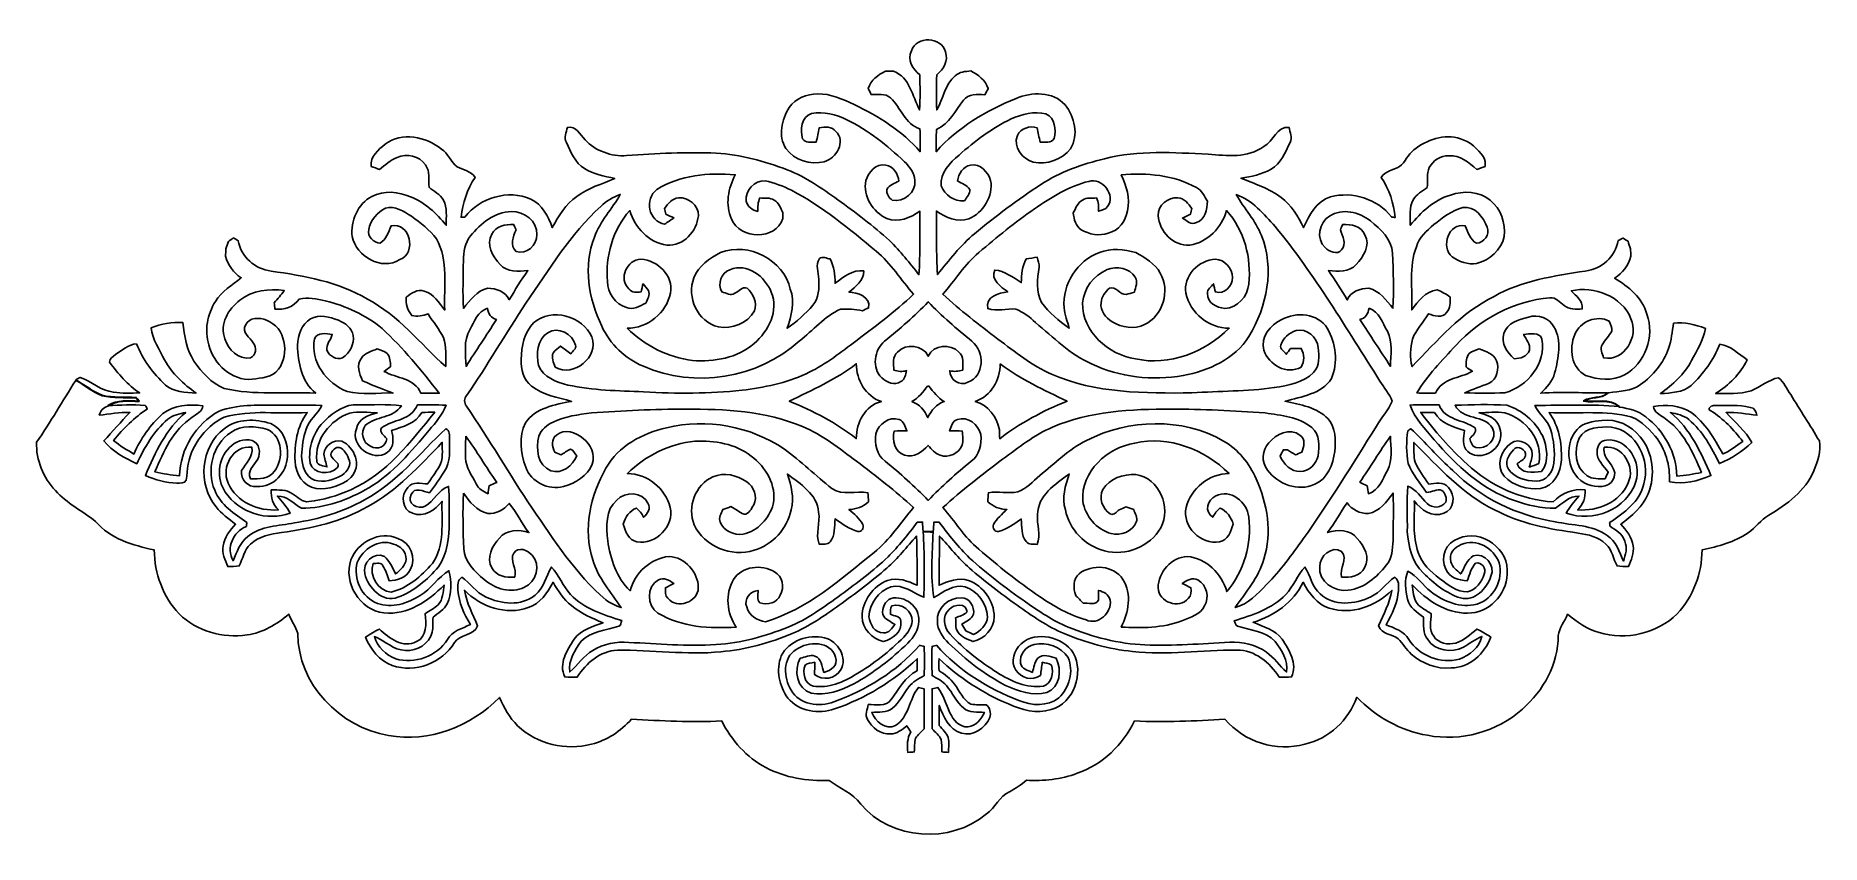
# Model space of a CAD drawing. Header units: centimetres. Extents: x -13.4 to 13.4, y -6.1 to 6.
import ezdxf

# ---------------------------------------------------------------- set-up
doc = ezdxf.new("R2010")
doc.units = ezdxf.units.CM
doc.header["$MEASUREMENT"] = 0
doc.layers.add('Camada 1', color=7, linetype='Continuous')

msp = doc.modelspace()

# ---------------------------------------------------------------- linework, layer by layer
at = {"layer": 'Camada 1', "color": 156}
for points, knots in [([(-0.25152, 5.78767), (-0.17955, 6.01203), (0.20214, 6.00075), (0.25893, 5.77074), (0.25893, 5.77074), (0.30656, 5.63738), (0.23354, 5.50579), (0.127, 5.42783), (0.127, 5.42783), (0.12206, 5.25251), (0.11994, 5.07683), (0.12841, 4.90149), (0.12841, 4.90149), (0.22825, 5.06764), (0.24518, 5.2853), (0.40534, 5.41231), (0.40534, 5.41231), (0.46672, 5.4737), (0.55774, 5.47616), (0.63887, 5.48462), (0.63887, 5.48462), (0.7514, 5.42607), (0.8576, 5.34704), (0.89887, 5.22111), (0.89887, 5.22111), (0.88194, 5.19007), (0.86501, 5.15937), (0.84842, 5.12797), (0.84842, 5.12797), (0.73589, 5.13608), (0.60254, 5.14843), (0.52811, 5.04506), (0.52811, 5.04506), (0.40534, 4.88879), (0.3182, 4.6937), (0.12629, 4.60762), (0.12629, 4.60762), (0.1143, 4.49721), (0.12242, 4.38572), (0.1203, 4.2746), (0.1203, 4.2746), (0.43885, 4.63937), (0.87136, 4.88984), (1.31514, 5.07152), (1.31514, 5.07152), (1.5501, 5.17136), (1.8676, 5.18159), (2.04927, 4.97557), (2.04927, 4.97557), (2.1918, 4.79743), (2.25953, 4.5233), (2.13077, 4.3194), (2.13077, 4.3194), (2.00695, 4.15008), (1.77517, 4.07882), (1.57373, 4.12043), (1.57373, 4.12043), (1.40935, 4.16031), (1.26505, 4.34798), (1.33561, 4.51767), (1.33561, 4.51767), (1.38994, 4.62913), (1.51694, 4.66619), (1.63125, 4.63408), (1.63125, 4.63408), (1.64394, 4.56106), (1.65981, 4.48875), (1.67852, 4.41713), (1.67852, 4.41713), (1.74871, 4.42453), (1.84396, 4.39632), (1.88489, 4.47321), (1.88489, 4.47321), (1.91876, 4.60268), (1.90217, 4.77906), (1.76423, 4.84116), (1.76423, 4.84116), (1.5882, 4.88456), (1.40229, 4.83729), (1.24037, 4.76496), (1.24037, 4.76496), (0.95532, 4.62492), (0.69673, 4.43511), (0.46143, 4.22275), (0.46143, 4.22275), (0.31996, 4.10951), (0.18274, 3.95886), (0.19261, 3.76414), (0.19261, 3.76414), (0.2494, 3.62232), (0.38734, 3.52743), (0.54292, 3.53764), (0.54292, 3.53764), (0.57679, 3.59092), (0.62759, 3.64172), (0.62159, 3.71052), (0.62159, 3.71052), (0.58067, 3.77684), (0.50058, 3.79871), (0.43744, 3.83645), (0.43744, 3.83645), (0.45685, 3.94299), (0.51822, 4.05694), (0.6357, 4.07458), (0.6357, 4.07458), (0.78069, 4.10104), (0.89393, 3.96945), (0.93451, 3.84457), (0.93451, 3.84457), (0.98178, 3.60785), (0.82196, 3.36161), (0.60713, 3.26848), (0.60713, 3.26848), (0.4378, 3.20674), (0.26246, 3.28999), (0.12381, 3.38454), (0.12381, 3.38454), (0.12276, 3.06811), (0.12276, 2.75096), (0.13723, 2.43451), (0.13723, 2.43451), (0.31467, 2.64548), (0.47978, 2.8709), (0.69532, 3.04587), (0.69532, 3.04587), (1.01177, 3.30834), (1.34055, 3.55776), (1.68556, 3.78178), (1.68556, 3.78178), (1.97414, 3.9744), (2.30786, 4.08586), (2.64159, 4.17018), (2.64159, 4.17018), (3.14888, 4.30106), (3.6777, 4.25944), (4.19488, 4.23757), (4.19488, 4.23757), (4.47428, 4.21393), (4.78613, 4.17335), (5.02567, 4.35468), (5.02567, 4.35468), (5.17384, 4.42665), (5.21687, 4.65771), (5.4049, 4.63937), (5.4049, 4.63937), (5.41796, 4.56459), (5.4624, 4.48556), (5.41901, 4.41289), (5.41901, 4.41289), (5.35023, 4.26544), (5.28319, 4.09751), (5.13432, 4.01319), (5.13432, 4.01319), (4.99638, 3.93452), (4.83904, 3.8989), (4.68312, 3.87809), (4.68312, 3.87809), (4.88772, 3.79236), (5.10645, 3.72745), (5.28496, 3.59021), (5.28496, 3.59021), (5.44018, 3.47698), (5.53931, 3.30658), (5.62256, 3.13725), (5.62256, 3.13725), (5.70052, 3.3288), (5.81518, 3.53447), (6.02755, 3.59728), (6.02755, 3.59728), (6.35494, 3.68687), (6.72816, 3.56834), (6.93773, 3.29881), (6.93773, 3.29881), (6.95218, 3.29635), (6.98112, 3.2914), (6.99557, 3.2893), (6.99557, 3.2893), (6.97335, 3.50237), (6.90597, 3.71086), (6.78602, 3.88972), (6.78602, 3.88972), (6.84705, 3.98568), (6.96629, 3.99979), (7.05908, 4.05095), (7.05908, 4.05095), (7.14869, 4.11761), (7.18255, 4.23438), (7.27321, 4.30072), (7.27321, 4.30072), (7.46371, 4.45523), (7.72971, 4.54871), (7.97102, 4.46758), (7.97102, 4.46758), (8.11705, 4.42701), (8.23241, 4.31729), (8.31778, 4.19664), (8.31778, 4.19664), (8.34918, 4.15571), (8.33895, 4.10209), (8.34143, 4.05411), (8.34143, 4.05411), (8.30014, 4.03965), (8.25958, 4.02412), (8.21901, 4.00861), (8.21901, 4.00861), (8.09941, 4.11056), (7.965, 4.22556), (7.79673, 4.21498), (7.79673, 4.21498), (7.67362, 4.22098), (7.56284, 4.14126), (7.50569, 4.03647), (7.50569, 4.03647), (7.46125, 3.9437), (7.4877, 3.83892), (7.47465, 3.74085), (7.47465, 3.74085), (7.40233, 3.68158), (7.31202, 3.63889), (7.26369, 3.55528), (7.26369, 3.55528), (7.2016, 3.43853), (7.21888, 3.30129), (7.21924, 3.17394), (7.21924, 3.17394), (7.38116, 3.36797), (7.57307, 3.54929), (7.82038, 3.62444), (7.82038, 3.62444), (8.0158, 3.69359), (8.25253, 3.68477), (8.41762, 3.54753), (8.41762, 3.54753), (8.57603, 3.41948), (8.65046, 3.20321), (8.62824, 3.00355), (8.62824, 3.00355), (8.58343, 2.80458), (8.40916, 2.649), (8.21372, 2.60244), (8.21372, 2.60244), (8.08496, 2.57986), (7.9516, 2.62536), (7.84684, 2.69945), (7.84684, 2.69945), (7.67221, 2.8515), (7.79251, 3.21556), (8.04438, 3.16652), (8.04438, 3.16652), (8.08143, 3.06951), (8.116, 2.96016), (8.21055, 2.903), (8.21055, 2.903), (8.32448, 2.91358), (8.41728, 3.03247), (8.37177, 3.14537), (8.37177, 3.14537), (8.31708, 3.29318), (8.18409, 3.46674), (8.00698, 3.43712), (8.00698, 3.43712), (7.84189, 3.39548), (7.70395, 3.28789), (7.57483, 3.18206), (7.57483, 3.18206), (7.46865, 3.08926), (7.34942, 2.99332), (7.31166, 2.8508), (7.31166, 2.8508), (7.19313, 2.54881), (7.2584, 2.21933), (7.24181, 1.90394), (7.24181, 1.90394), (7.33812, 2.03834), (7.44714, 2.17735), (7.62105, 2.20661), (7.62105, 2.20661), (7.6902, 2.17805), (7.75616, 2.14171), (7.81685, 2.09727), (7.81685, 2.09727), (7.8179, 2.01789), (7.82567, 1.92829), (7.76464, 1.86689), (7.76464, 1.86689), (7.70183, 1.77482), (7.57731, 1.81292), (7.49299, 1.84714), (7.49299, 1.84714), (7.41539, 1.71979), (7.30885, 1.6083), (7.25275, 1.46897), (7.25275, 1.46897), (7.22948, 1.33419), (7.20124, 1.18921), (7.25063, 1.05692), (7.25063, 1.05692), (7.62212, 1.44533), (7.98617, 1.86407), (8.47478, 2.1075), (8.47478, 2.1075), (8.89282, 2.34314), (9.374, 2.41547), (9.84143, 2.48673), (9.84143, 2.48673), (10.08133, 2.51636), (10.29545, 2.69945), (10.33392, 2.94323), (10.33392, 2.94323), (10.35295, 2.95275), (10.39071, 2.97249), (10.40977, 2.98202), (10.40977, 2.98202), (10.42775, 2.96969), (10.46409, 2.94464), (10.48208, 2.93229), (10.48208, 2.93229), (10.49406, 2.89524), (10.50678, 2.8582), (10.52018, 2.82117), (10.52018, 2.82117), (10.52125, 2.79364), (10.523, 2.73861), (10.52371, 2.7111), (10.52371, 2.7111), (10.48597, 2.57352), (10.40341, 2.45392), (10.27994, 2.38019), (10.27994, 2.38019), (10.48914, 2.25495), (10.69586, 2.08562), (10.76466, 1.84114), (10.76466, 1.84114), (10.88495, 1.51024), (10.73996, 1.10348), (10.43128, 0.93132), (10.43128, 0.93132), (10.25102, 0.83572), (10.03299, 0.85724), (9.84708, 0.92357), (9.84708, 0.92357), (9.63012, 1.03258), (9.59555, 1.33068), (9.68445, 1.53492), (9.68445, 1.53492), (9.76241, 1.73036), (10.01148, 1.83727), (10.20163, 1.73637), (10.20163, 1.73637), (10.21574, 1.68697), (10.24183, 1.63971), (10.24149, 1.58679), (10.24149, 1.58679), (10.19703, 1.51589), (10.13882, 1.4552), (10.09543, 1.3836), (10.09543, 1.3836), (10.04922, 1.32291), (10.10143, 1.25024), (10.11519, 1.18674), (10.11519, 1.18674), (10.42492, 1.12783), (10.64682, 1.50917), (10.52583, 1.77341), (10.52583, 1.77341), (10.38823, 2.11561), (9.97479, 2.26447), (9.63012, 2.19145), (9.63012, 2.19145), (9.70385, 2.11278), (9.80897, 2.04399), (9.79628, 1.92051), (9.79628, 1.92051), (9.7028, 1.91523), (9.59943, 1.90853), (9.52358, 1.97343), (9.52358, 1.97343), (9.45585, 2.01436), (9.40187, 2.1029), (9.31192, 2.08492), (9.31192, 2.08492), (8.77217, 2.0447), (8.26664, 1.76812), (7.90256, 1.373), (7.90256, 1.373), (7.69691, 1.14582), (7.47535, 0.92638), (7.31906, 0.66111), (7.31906, 0.66111), (7.41115, 0.65899), (7.50393, 0.65933), (7.5967, 0.65863), (7.5967, 0.65863), (7.69338, 0.88547), (7.96395, 0.8777), (8.15021, 0.98531), (8.15021, 0.98531), (8.11812, 1.00753), (8.08636, 1.02904), (8.05497, 1.05056), (8.05497, 1.05056), (8.05638, 1.12006), (8.05461, 1.19556), (8.1026, 1.25165), (8.1026, 1.25165), (8.14528, 1.28834), (8.20278, 1.30033), (8.25358, 1.32186), (8.25358, 1.32186), (8.35235, 1.28551), (8.46559, 1.24919), (8.51288, 1.1444), (8.51288, 1.1444), (8.55379, 1.02729), (8.52487, 0.86395), (8.40034, 0.80892), (8.40034, 0.80892), (8.28075, 0.75459), (8.15374, 0.71966), (8.03521, 0.66286), (8.03521, 0.66286), (8.23629, 0.65933), (8.43774, 0.65546), (8.63881, 0.66357), (8.63881, 0.66357), (8.97536, 0.75988), (9.26217, 1.10418), (9.19091, 1.46685), (9.19091, 1.46685), (9.15775, 1.58679), (9.00747, 1.53882), (8.9175, 1.53916), (8.9175, 1.53916), (8.95385, 1.46332), (9.02158, 1.39064), (9.0057, 1.30033), (9.0057, 1.30033), (8.97042, 1.20438), (8.86707, 1.17439), (8.77427, 1.17474), (8.77427, 1.17474), (8.66844, 1.26717), (8.57532, 1.40616), (8.62012, 1.55292), (8.62012, 1.55292), (8.67339, 1.70814), (8.84765, 1.76388), (8.9923, 1.7974), (8.9923, 1.7974), (9.1327, 1.8408), (9.30239, 1.78364), (9.3726, 1.65028), (9.3726, 1.65028), (9.49783, 1.43932), (9.43751, 1.18285), (9.38281, 0.95956), (9.38281, 0.95956), (9.35177, 0.83714), (9.26146, 0.74436), (9.17539, 0.65758), (9.17539, 0.65758), (9.50877, 0.68014), (9.8425, 0.65829), (10.17656, 0.66145), (10.17656, 0.66145), (10.07745, 0.57009), (9.92645, 0.6163), (9.81674, 0.54468), (9.81674, 0.54468), (9.99596, 0.51469), (10.2055, 0.59584), (10.35437, 0.45755), (10.35437, 0.45755), (9.93281, 0.49742), (9.50841, 0.47271), (9.08614, 0.47483), (9.08614, 0.47483), (9.14152, 0.34042), (9.27805, 0.25717), (9.32108, 0.1164), (9.32108, 0.1164), (9.37048, -0.04621), (9.39058, -0.22048), (9.37153, -0.38981), (9.37153, -0.38981), (9.35601, -0.52422), (9.25264, -0.66922), (9.10378, -0.6604), (9.10378, -0.6604), (8.95278, -0.65687), (8.77922, -0.61136), (8.69138, -0.47837), (8.69138, -0.47837), (8.62576, -0.38135), (8.69738, -0.26317), (8.7644, -0.18837), (8.7644, -0.18837), (8.82685, -0.11077), (8.96479, -0.18732), (8.94503, -0.28117), (8.94503, -0.28117), (8.92844, -0.34008), (8.86001, -0.36125), (8.8212, -0.40252), (8.8212, -0.40252), (8.87801, -0.55457), (9.05581, -0.53269), (9.18562, -0.51328), (9.18562, -0.51328), (9.30804, -0.35947), (9.26994, -0.14569), (9.19833, 0.02151), (9.19833, 0.02151), (9.09284, 0.236), (8.89353, 0.40534), (8.66634, 0.47695), (8.66634, 0.47695), (8.40846, 0.49354), (8.14882, 0.48753), (7.89094, 0.4759), (7.89094, 0.4759), (7.99711, 0.25717), (8.33154, 0.33548), (8.45326, 0.13334), (8.45326, 0.13334), (8.53651, -0.02504), (8.35837, -0.19897), (8.20067, -0.15592), (8.20067, -0.15592), (8.13893, -0.1404), (8.13045, -0.07126), (8.11106, -0.02151), (8.11106, -0.02151), (8.14882, 0.02575), (8.2176, 0.06667), (8.19291, 0.13723), (8.19291, 0.13723), (8.01687, 0.26246), (7.74135, 0.25223), (7.6514, 0.48224), (7.6514, 0.48224), (7.50605, 0.48648), (7.36106, 0.48648), (7.21642, 0.47837), (7.21642, 0.47837), (7.29121, 0.27763), (7.44466, 0.12206), (7.57836, -0.04056), (7.57836, -0.04056), (7.90751, -0.42474), (8.29415, -0.78598), (8.78309, -0.95074), (8.78309, -0.95074), (8.9796, -1.01669), (9.18669, -1.07631), (9.39587, -1.06291), (9.39587, -1.06291), (9.50736, -0.99165), (9.6033, -0.88406), (9.74653, -0.88335), (9.74653, -0.88335), (9.67846, -0.96448), (9.60754, -1.04422), (9.55569, -1.137), (9.55569, -1.137), (9.95009, -1.28939), (10.47291, -1.08162), (10.5999, -0.66498), (10.5999, -0.66498), (10.69199, -0.39051), (10.47291, -0.00599), (10.15893, -0.04585), (10.15893, -0.04585), (10.07321, -0.04692), (10.01535, -0.13334), (10.01923, -0.21342), (10.01923, -0.21342), (10.0076, -0.3422), (10.11731, -0.43144), (10.18538, -0.52704), (10.18538, -0.52704), (10.1734, -0.55104), (10.14942, -0.59972), (10.13741, -0.62406), (10.13741, -0.62406), (10.04639, -0.62052), (9.94516, -0.63605), (9.86754, -0.5782), (9.86754, -0.5782), (9.68833, -0.46002), (9.6654, -0.19649), (9.75184, -0.01517), (9.75184, -0.01517), (9.8432, 0.1538), (10.06298, 0.15592), (10.23055, 0.15027), (10.23055, 0.15027), (10.61013, 0.09735), (10.8197, -0.35136), (10.71774, -0.69849), (10.71774, -0.69849), (10.65954, -0.96908), (10.41964, -1.13417), (10.20655, -1.28093), (10.20655, -1.28093), (10.20797, -1.2947), (10.21045, -1.32221), (10.21184, -1.33597), (10.21184, -1.33597), (10.30216, -1.3903), (10.40095, -1.45167), (10.43233, -1.55999), (10.43233, -1.55999), (10.47784, -1.65664), (10.44397, -1.76176), (10.414, -1.85737), (10.414, -1.85737), (10.35261, -1.71874), (10.30286, -1.55999), (10.16916, -1.47214), (10.16916, -1.47214), (9.94339, -1.30951), (9.65129, -1.32749), (9.39129, -1.26683), (9.39129, -1.26683), (8.81873, -1.1751), (8.27193, -0.91052), (7.85883, -0.50165), (7.85883, -0.50165), (7.63588, -0.30551), (7.44502, -0.07654), (7.22911, 0.12593), (7.22911, 0.12593), (7.21713, 0.11782), (7.19313, 0.10089), (7.18149, 0.09277), (7.18149, 0.09277), (7.16068, -0.06738), (7.15822, -0.23424), (7.1896, -0.39334), (7.1896, -0.39334), (7.25416, -0.55386), (7.36706, -0.69003), (7.46512, -0.83114), (7.46512, -0.83114), (7.54167, -0.82479), (7.61717, -0.77328), (7.69443, -0.79833), (7.69443, -0.79833), (7.73888, -0.84172), (7.77662, -0.91193), (7.75088, -0.97367), (7.75088, -0.97367), (7.69301, -1.06715), (7.54732, -1.06927), (7.4743, -0.99413), (7.4743, -0.99413), (7.38116, -0.90346), (7.3099, -0.78598), (7.18467, -0.73447), (7.18467, -0.73447), (7.16562, -0.9599), (7.17868, -1.18674), (7.1762, -1.41252), (7.1762, -1.41252), (7.19384, -1.63547), (7.24358, -1.88136), (7.41715, -2.03799), (7.41715, -2.03799), (7.57907, -2.19039), (7.75545, -2.34456), (7.97348, -2.40805), (7.97348, -2.40805), (8.18656, -2.46627), (8.36824, -2.26694), (8.42892, -2.08209), (8.42892, -2.08209), (8.50018, -1.92298), (8.3333, -1.72191), (8.16434, -1.77799), (8.16434, -1.77799), (8.06662, -1.83727), (8.03205, -1.95579), (7.9763, -2.04927), (7.9763, -2.04927), (7.91986, -1.99531), (7.84577, -1.94804), (7.82849, -1.86619), (7.82849, -1.86619), (7.79356, -1.75506), (7.87964, -1.64287), (7.98371, -1.61079), (7.98371, -1.61079), (8.20702, -1.50529), (8.47124, -1.66616), (8.55239, -1.88207), (8.55239, -1.88207), (8.61764, -2.13113), (8.47372, -2.4278), (8.21972, -2.50048), (8.21972, -2.50048), (7.97701, -2.57033), (7.72018, -2.46203), (7.52897, -2.31422), (7.52897, -2.31422), (7.40692, -2.22003), (7.32437, -2.07997), (7.18467, -2.00837), (7.18467, -2.00837), (7.12752, -2.14136), (7.14691, -2.29234), (7.17937, -2.42922), (7.17937, -2.42922), (7.20724, -2.5541), (7.32189, -2.62643), (7.4182, -2.69662), (7.4182, -2.69662), (7.41961, -2.81057), (7.4048, -2.93828), (7.48242, -3.03283), (7.48242, -3.03283), (7.59529, -3.20321), (7.84153, -3.23849), (8.01511, -3.14537), (8.01511, -3.14537), (8.10894, -3.09457), (8.19431, -3.02789), (8.29344, -2.98662), (8.29344, -2.98662), (8.25324, -3.15066), (8.11247, -3.27235), (7.95689, -3.32563), (7.95689, -3.32563), (7.67574, -3.40042), (7.35434, -3.278), (7.19912, -3.03106), (7.19912, -3.03106), (7.12681, -2.90442), (6.98217, -2.86315), (6.85694, -2.80987), (6.85694, -2.80987), (6.94937, -2.65182), (7.02839, -2.47967), (7.04566, -2.29588), (7.04566, -2.29588), (7.04639, -2.22815), (7.05448, -2.14066), (6.98782, -2.10007), (6.98782, -2.10007), (6.85587, -2.18157), (6.77579, -2.32867), (6.6301, -2.39182), (6.6301, -2.39182), (6.39585, -2.50542), (6.07552, -2.54246), (5.87162, -2.3495), (5.87162, -2.3495), (5.74993, -2.24437), (5.72452, -2.07751), (5.64303, -1.94592), (5.64303, -1.94592), (5.52732, -2.06903), (5.47229, -2.23626), (5.35445, -2.35761), (5.35445, -2.35761), (5.15196, -2.57562), (4.85705, -2.66242), (4.58294, -2.75166), (4.58294, -2.75166), (4.59987, -2.77671), (4.60021, -2.8201), (4.63337, -2.83104), (4.63337, -2.83104), (4.82353, -2.89524), (5.05142, -2.90371), (5.19711, -3.05964), (5.19711, -3.05964), (5.29342, -3.19193), (5.39221, -3.34539), (5.36857, -3.5172), (5.36857, -3.5172), (5.25709, -3.42935), (5.18407, -3.30164), (5.06589, -3.22226), (5.06589, -3.22226), (4.90677, -3.11185), (4.71028, -3.06), (4.51767, -3.07233), (4.51767, -3.07233), (4.09434, -3.09527), (3.67064, -3.12985), (3.24696, -3.11221), (3.24696, -3.11221), (2.85043, -3.09597), (2.46167, -2.99332), (2.09479, -2.84551), (2.09479, -2.84551), (1.86302, -2.75342), (1.65946, -2.60738), (1.45486, -2.46803), (1.45486, -2.46803), (1.16628, -2.26201), (0.88229, -2.04823), (0.61806, -1.81151), (0.61806, -1.81151), (0.45332, -1.64499), (0.30232, -1.46437), (0.16544, -1.27458), (0.16544, -1.27458), (0.14569, -1.27387), (0.10583, -1.27246), (0.08607, -1.27175), (0.08607, -1.27175), (0.08254, -1.31974), (0.07866, -1.36806), (0.07513, -1.41605), (0.07513, -1.41605), (0.02433, -1.41427), (-0.02611, -1.41252), (-0.07654, -1.41111), (-0.07654, -1.41111), (-0.08008, -1.36489), (-0.0829, -1.31867), (-0.08536, -1.27282), (-0.08536, -1.27282), (-0.10548, -1.27316), (-0.14534, -1.27387), (-0.1651, -1.27423), (-0.1651, -1.27423), (-0.29774, -1.45837), (-0.4445, -1.6323), (-0.60184, -1.79563), (-0.60184, -1.79563), (-0.82267, -1.99918), (-1.06221, -2.18086), (-1.30352, -2.35937), (-1.30352, -2.35937), (-1.55575, -2.53824), (-1.80693, -2.72803), (-2.09515, -2.84585), (-2.09515, -2.84585), (-2.44086, -2.98309), (-2.80387, -3.08575), (-3.17675, -3.10832), (-3.17675, -3.10832), (-3.61244, -3.13443), (-4.04847, -3.09667), (-4.4838, -3.07516), (-4.4838, -3.07516), (-4.67042, -3.06139), (-4.86304, -3.09421), (-5.02284, -3.19475), (-5.02284, -3.19475), (-5.16361, -3.27342), (-5.24651, -3.417), (-5.36892, -3.5172), (-5.36892, -3.5172), (-5.39255, -3.34468), (-5.29307, -3.19088), (-5.19606, -3.05822), (-5.19606, -3.05822), (-5.04966, -2.90442), (-4.82353, -2.89418), (-4.63337, -2.83104), (-4.63337, -2.83104), (-4.59281, -2.82609), (-4.6055, -2.77388), (-4.58998, -2.74778), (-4.58998, -2.74778), (-4.86339, -2.66206), (-5.15584, -2.57281), (-5.35622, -2.35584), (-5.35622, -2.35584), (-5.4737, -2.23555), (-5.52626, -2.06833), (-5.64198, -1.94697), (-5.64198, -1.94697), (-5.72735, -2.08455), (-5.75451, -2.2613), (-5.88926, -2.36536), (-5.88926, -2.36536), (-6.09528, -2.54105), (-6.40257, -2.50189), (-6.6301, -2.39148), (-6.6301, -2.39148), (-6.77438, -2.32762), (-6.85765, -2.1851), (-6.98534, -2.09868), (-6.98534, -2.09868), (-7.05238, -2.13888), (-7.04778, -2.22496), (-7.04568, -2.29305), (-7.04568, -2.29305), (-7.02804, -2.47755), (-6.95113, -2.65148), (-6.85623, -2.80916), (-6.85623, -2.80916), (-6.98183, -2.86419), (-7.12786, -2.90512), (-7.20019, -3.03283), (-7.20019, -3.03283), (-7.35929, -3.284), (-7.6916, -3.40642), (-7.9756, -3.31998), (-7.9756, -3.31998), (-8.12447, -3.26424), (-8.25041, -3.14359), (-8.29486, -2.98838), (-8.29486, -2.98838), (-8.13505, -3.04587), (-8.01123, -3.1951), (-7.83132, -3.19439), (-7.83132, -3.19439), (-7.65457, -3.21168), (-7.47394, -3.09386), (-7.42843, -2.92099), (-7.42843, -2.92099), (-7.41574, -2.84692), (-7.4189, -2.77176), (-7.41715, -2.69733), (-7.41715, -2.69733), (-7.3406, -2.63735), (-7.25063, -2.58409), (-7.20407, -2.49519), (-7.20407, -2.49519), (-7.13422, -2.34032), (-7.14233, -2.16322), (-7.17761, -2.0006), (-7.17761, -2.0006), (-7.34484, -2.09727), (-7.44361, -2.27436), (-7.60976, -2.37277), (-7.60976, -2.37277), (-7.79533, -2.4899), (-8.0331, -2.57069), (-8.24865, -2.49096), (-8.24865, -2.49096), (-8.48713, -2.40347), (-8.61589, -2.11842), (-8.55097, -1.87819), (-8.55097, -1.87819), (-8.47055, -1.67464), (-8.22924, -1.51518), (-8.01088, -1.6016), (-8.01088, -1.6016), (-7.90786, -1.6263), (-7.81507, -1.71484), (-7.82143, -1.82703), (-7.82143, -1.82703), (-7.82425, -1.92687), (-7.90892, -1.98966), (-7.97666, -2.04964), (-7.97666, -2.04964), (-8.02852, -1.96037), (-8.06309, -1.85525), (-8.14528, -1.78859), (-8.14528, -1.78859), (-8.29945, -1.7078), (-8.48606, -1.88948), (-8.43738, -2.04857), (-8.43738, -2.04857), (-8.38729, -2.25743), (-8.17597, -2.48673), (-7.94278, -2.39923), (-7.94278, -2.39923), (-7.70254, -2.30964), (-7.50111, -2.13465), (-7.33283, -1.94486), (-7.33283, -1.94486), (-7.20407, -1.74837), (-7.16845, -1.50247), (-7.17515, -1.27105), (-7.17515, -1.27105), (-7.18007, -1.09361), (-7.16633, -0.91581), (-7.1829, -0.73871), (-7.1829, -0.73871), (-7.33777, -0.78739), (-7.3981, -0.95744), (-7.53285, -1.03363), (-7.53285, -1.03363), (-7.6408, -1.08937), (-7.81967, -0.9913), (-7.74171, -0.86218), (-7.74171, -0.86218), (-7.69725, -0.73518), (-7.55931, -0.81597), (-7.47041, -0.8329), (-7.47041, -0.8329), (-7.38752, -0.73235), (-7.31838, -0.62123), (-7.24641, -0.51257), (-7.24641, -0.51257), (-7.14833, -0.37358), (-7.1702, -0.19473), (-7.16879, -0.03422), (-7.16879, -0.03422), (-7.17656, 0.02258), (-7.1568, 0.10337), (-7.22665, 0.12559), (-7.22665, 0.12559), (-7.61683, -0.24377), (-7.96042, -0.68226), (-8.44409, -0.93802), (-8.44409, -0.93802), (-8.76511, -1.12713), (-9.12812, -1.2266), (-9.4936, -1.28551), (-9.4936, -1.28551), (-9.72996, -1.33032), (-9.99278, -1.32891), (-10.18893, -1.48731), (-10.18893, -1.48731), (-10.30887, -1.57444), (-10.35332, -1.72225), (-10.41082, -1.85208), (-10.41082, -1.85208), (-10.52018, -1.65734), (-10.41152, -1.4171), (-10.21221, -1.33702), (-10.21221, -1.33702), (-10.21079, -1.32257), (-10.20762, -1.29433), (-10.20621, -1.28023), (-10.20621, -1.28023), (-10.39213, -1.14969), (-10.59991, -1.01669), (-10.68634, -0.79587), (-10.68634, -0.79587), (-10.81369, -0.49776), (-10.7195, -0.11077), (-10.44434, 0.0709), (-10.44434, 0.0709), (-10.28488, 0.18274), (-10.07498, 0.16474), (-9.89718, 0.1143), (-9.89718, 0.1143), (-9.66363, 0.01269), (-9.6534, -0.32843), (-9.7917, -0.51187), (-9.7917, -0.51187), (-9.87459, -0.62723), (-10.02312, -0.62971), (-10.15118, -0.62406), (-10.15118, -0.62406), (-10.21503, -0.50553), (-10.0912, -0.42545), (-10.04322, -0.32985), (-10.04322, -0.32985), (-9.99384, -0.23847), (-10.0143, -0.08361), (-10.12648, -0.05115), (-10.12648, -0.05115), (-10.24925, -0.02046), (-10.38048, -0.0649), (-10.46479, -0.15699), (-10.46479, -0.15699), (-10.64189, -0.32737), (-10.66447, -0.62406), (-10.52759, -0.82549), (-10.52759, -0.82549), (-10.32403, -1.13242), (-9.89999, -1.26753), (-9.55534, -1.13736), (-9.55534, -1.13736), (-9.60755, -1.04386), (-9.67916, -0.96485), (-9.74795, -0.8844), (-9.74795, -0.8844), (-9.60013, -0.87911), (-9.5063, -0.99764), (-9.38917, -1.06432), (-9.38917, -1.06432), (-9.03146, -1.06749), (-8.68291, -0.93556), (-8.37635, -0.75881), (-8.37635, -0.75881), (-8.01475, -0.54292), (-7.74206, -0.21307), (-7.4736, 0.10442), (-7.4736, 0.10442), (-7.37799, 0.21978), (-7.27638, 0.33408), (-7.22207, 0.47625), (-7.22207, 0.47625), (-7.36458, 0.48718), (-7.50817, 0.48682), (-7.65104, 0.48153), (-7.65104, 0.48153), (-7.74135, 0.25293), (-8.01581, 0.26317), (-8.19043, 0.13757), (-8.19043, 0.13757), (-8.22325, 0.06667), (-8.14775, 0.02504), (-8.11106, -0.02363), (-8.11106, -0.02363), (-8.11882, -0.14887), (-8.25394, -0.20038), (-8.35307, -0.13475), (-8.35307, -0.13475), (-8.47336, -0.08678), (-8.50582, 0.0716), (-8.43244, 0.17251), (-8.43244, 0.17251), (-8.27687, 0.31574), (-8.01088, 0.28081), (-7.88987, 0.46884), (-7.88987, 0.46884), (-8.10436, 0.49671), (-8.32097, 0.48119), (-8.53651, 0.48577), (-8.53651, 0.48577), (-8.73054, 0.49954), (-8.89917, 0.37711), (-9.03358, 0.25082), (-9.03358, 0.25082), (-9.20467, 0.0896), (-9.29322, -0.15487), (-9.25653, -0.38805), (-9.25653, -0.38805), (-9.21384, -0.55808), (-8.95808, -0.56868), (-8.85083, -0.45966), (-8.85083, -0.45966), (-8.79439, -0.39828), (-8.90093, -0.35594), (-8.92527, -0.30692), (-8.92527, -0.30692), (-8.98525, -0.25082), (-8.91292, -0.17744), (-8.85754, -0.15558), (-8.85754, -0.15558), (-8.76123, -0.14498), (-8.71466, -0.24799), (-8.6808, -0.32103), (-8.6808, -0.32103), (-8.63353, -0.41485), (-8.69915, -0.51717), (-8.77852, -0.56797), (-8.77852, -0.56797), (-8.89987, -0.64311), (-9.05298, -0.68333), (-9.19339, -0.64628), (-9.19339, -0.64628), (-9.3345, -0.58914), (-9.38212, -0.4198), (-9.38565, -0.28081), (-9.38565, -0.28081), (-9.37754, -0.14569), (-9.36201, -0.00916), (-9.31932, 0.11994), (-9.31932, 0.11994), (-9.27629, 0.26), (-9.14082, 0.34183), (-9.08402, 0.47483), (-9.08402, 0.47483), (-9.31333, 0.48648), (-9.54228, 0.47025), (-9.77159, 0.47871), (-9.77159, 0.47871), (-10.05487, 0.4773), (-10.35049, 0.49072), (-10.61966, 0.3884), (-10.61966, 0.3884), (-10.97174, 0.20179), (-11.20316, -0.18274), (-11.21515, -0.58032), (-11.21515, -0.58032), (-11.33862, -0.56761), (-11.46139, -0.54821), (-11.5824, -0.52034), (-11.5824, -0.52034), (-11.45187, -0.21802), (-11.31076, 0.11041), (-11.02395, 0.29669), (-11.02395, 0.29669), (-10.96292, 0.345), (-10.87119, 0.37711), (-10.86449, 0.46743), (-10.86449, 0.46743), (-11.06734, 0.4953), (-11.29947, 0.48577), (-11.46492, 0.35102), (-11.46492, 0.35102), (-11.64836, 0.18204), (-11.80076, -0.02222), (-11.89566, -0.25364), (-11.89566, -0.25364), (-12.0022, -0.19402), (-12.10591, -0.12876), (-12.20117, -0.05257), (-12.20117, -0.05257), (-12.05723, 0.13229), (-11.88861, 0.2935), (-11.69423, 0.42403), (-11.69423, 0.42403), (-11.70234, 0.43673), (-11.71892, 0.46177), (-11.72738, 0.47412), (-11.72738, 0.47412), (-11.91365, 0.49176), (-12.10133, 0.47766), (-12.28795, 0.47237), (-12.28795, 0.47237), (-12.1479, 0.56444), (-11.97645, 0.54434), (-11.8177, 0.53833), (-11.8177, 0.53833), (-11.82899, 0.55209), (-11.85156, 0.57962), (-11.86285, 0.59336), (-11.86285, 0.59336), (-12.0329, 0.60218), (-12.20646, 0.58807), (-12.37332, 0.62793), (-12.37332, 0.62793), (-12.51585, 0.68297), (-12.63473, 0.78351), (-12.76737, 0.85724), (-12.76737, 0.85724), (-12.75044, 0.86642), (-12.71658, 0.88547), (-12.69964, 0.895), (-12.69964, 0.895), (-12.53066, 0.82868), (-12.38919, 0.69391), (-12.20363, 0.67274), (-12.20363, 0.67274), (-12.07381, 0.65122), (-11.94117, 0.66145), (-11.80994, 0.66075), (-11.80994, 0.66075), (-11.9902, 0.7821), (-12.13414, 0.94755), (-12.26008, 1.12253), (-12.26008, 1.12253), (-12.26572, 1.18004), (-12.20611, 1.20332), (-12.17224, 1.23684), (-12.17224, 1.23684), (-12.07629, 1.30422), (-11.97998, 1.3857), (-11.85862, 1.397), (-11.85862, 1.397), (-11.7609, 1.1624), (-11.61167, 0.95179), (-11.42506, 0.77927), (-11.42506, 0.77927), (-11.29911, 0.67274), (-11.12379, 0.66852), (-10.9668, 0.65863), (-10.9668, 0.65863), (-11.15166, 0.79445), (-11.3291, 0.94967), (-11.43634, 1.15639), (-11.43634, 1.15639), (-11.51361, 1.31127), (-11.61909, 1.46015), (-11.64025, 1.63547), (-11.64025, 1.63547), (-11.48926, 1.69686), (-11.32663, 1.7279), (-11.16365, 1.71484), (-11.16365, 1.71484), (-11.14001, 1.51589), (-11.10967, 1.31092), (-10.99714, 1.13911), (-10.99714, 1.13911), (-10.88531, 0.96943), (-10.73784, 0.80856), (-10.54699, 0.72955), (-10.54699, 0.72955), (-10.0972, 0.62123), (-9.63118, 0.68192), (-9.17398, 0.65829), (-9.17398, 0.65829), (-9.39341, 0.82797), (-9.43645, 1.11794), (-9.44668, 1.37724), (-9.44668, 1.37724), (-9.44244, 1.52576), (-9.38777, 1.69333), (-9.25195, 1.77165), (-9.25195, 1.77165), (-9.12001, 1.84467), (-8.96619, 1.79987), (-8.83425, 1.74978), (-8.83425, 1.74978), (-8.73407, 1.70992), (-8.6307, 1.63617), (-8.61236, 1.52223), (-8.61236, 1.52223), (-8.59542, 1.39381), (-8.66104, 1.25835), (-8.77041, 1.18957), (-8.77041, 1.18957), (-8.8653, 1.15005), (-8.96831, 1.20967), (-9.00571, 1.29962), (-9.00571, 1.29962), (-9.02722, 1.391), (-8.94291, 1.45379), (-8.92704, 1.5374), (-8.92704, 1.5374), (-9.01347, 1.54657), (-9.15528, 1.5808), (-9.19021, 1.47143), (-9.19021, 1.47143), (-9.26041, 1.12923), (-9.00994, 0.8068), (-8.70408, 0.68297), (-8.70408, 0.68297), (-8.48042, 0.62652), (-8.24406, 0.6671), (-8.01546, 0.66004), (-8.01546, 0.66004), (-8.08284, 0.68686), (-8.15022, 0.71296), (-8.21795, 0.73766), (-8.21795, 0.73766), (-8.30473, 0.76763), (-8.3887, 0.80468), (-8.4709, 0.8449), (-8.4709, 0.8449), (-8.5224, 0.94614), (-8.56615, 1.08267), (-8.48854, 1.1818), (-8.48854, 1.1818), (-8.43667, 1.26434), (-8.33755, 1.28658), (-8.25358, 1.32221), (-8.25358, 1.32221), (-8.20278, 1.30069), (-8.14634, 1.28693), (-8.10224, 1.25201), (-8.10224, 1.25201), (-8.05497, 1.19732), (-8.05779, 1.12218), (-8.05285, 1.05409), (-8.05285, 1.05409), (-8.08531, 1.03152), (-8.11777, 1.00824), (-8.14987, 0.98495), (-8.14987, 0.98495), (-7.9629, 0.87877), (-7.69126, 0.88547), (-7.59741, 0.65651), (-7.59741, 0.65651), (-7.50639, 0.65722), (-7.41503, 0.65722), (-7.32401, 0.65792), (-7.32401, 0.65792), (-7.59001, 0.9973), (-7.86448, 1.33385), (-8.1802, 1.62842), (-8.1802, 1.62842), (-8.42645, 1.82915), (-8.72278, 1.96639), (-9.03005, 2.04294), (-9.03005, 2.04294), (-9.15846, 2.0701), (-9.29251, 2.09761), (-9.42234, 2.06621), (-9.42234, 2.06621), (-9.50488, 1.95121), (-9.64564, 1.89723), (-9.78464, 1.91805), (-9.78464, 1.91805), (-9.78711, 1.94168), (-9.79205, 1.98895), (-9.79451, 2.01259), (-9.79451, 2.01259), (-9.74336, 2.07222), (-9.69115, 2.13077), (-9.64529, 2.19428), (-9.64529, 2.19428), (-9.87459, 2.23026), (-10.12119, 2.19463), (-10.30887, 2.05034), (-10.30887, 2.05034), (-10.48384, 1.92334), (-10.61472, 1.68909), (-10.53499, 1.47214), (-10.53499, 1.47214), (-10.48596, 1.30986), (-10.33145, 1.15639), (-10.15012, 1.18709), (-10.15012, 1.18709), (-10.06616, 1.22485), (-10.05098, 1.34584), (-10.11272, 1.41005), (-10.11272, 1.41005), (-10.15646, 1.49436), (-10.2884, 1.57161), (-10.22385, 1.67781), (-10.22385, 1.67781), (-10.17058, 1.79422), (-10.01395, 1.79599), (-9.91129, 1.75048), (-9.91129, 1.75048), (-9.62519, 1.64818), (-9.56027, 1.24249), (-9.73278, 1.01528), (-9.73278, 1.01528), (-9.82132, 0.89181), (-9.98819, 0.88547), (-10.12542, 0.86676), (-10.12542, 0.86676), (-10.4341, 0.84101), (-10.70187, 1.09395), (-10.77453, 1.38007), (-10.77453, 1.38007), (-10.84544, 1.59737), (-10.795, 1.83973), (-10.67716, 2.03059), (-10.67716, 2.03059), (-10.58121, 2.18193), (-10.4274, 2.27824), (-10.29017, 2.38724), (-10.29017, 2.38724), (-10.40977, 2.45991), (-10.48596, 2.5788), (-10.52371, 2.71144), (-10.52371, 2.71144), (-10.523, 2.73897), (-10.52124, 2.79435), (-10.52018, 2.82187), (-10.52018, 2.82187), (-10.50748, 2.85855), (-10.49443, 2.89489), (-10.48208, 2.93122), (-10.48208, 2.93122), (-10.46374, 2.94428), (-10.42705, 2.97003), (-10.4087, 2.98309), (-10.4087, 2.98309), (-10.38965, 2.97285), (-10.35226, 2.95239), (-10.33321, 2.94216), (-10.33321, 2.94216), (-10.29476, 2.69909), (-10.08133, 2.516), (-9.84108, 2.48637), (-9.84108, 2.48637), (-9.34578, 2.41335), (-8.83602, 2.33009), (-8.39999, 2.06691), (-8.39999, 2.06691), (-7.93396, 1.82562), (-7.61223, 1.39982), (-7.22736, 1.05798), (-7.22736, 1.05798), (-7.22383, 1.20261), (-7.21818, 1.35113), (-7.26015, 1.49119), (-7.26015, 1.49119), (-7.3233, 1.61819), (-7.41644, 1.7272), (-7.49194, 1.84643), (-7.49194, 1.84643), (-7.5692, 1.81292), (-7.65245, 1.80445), (-7.73465, 1.81926), (-7.73465, 1.81926), (-7.79604, 1.89934), (-7.83307, 1.99354), (-7.8179, 2.09549), (-7.8179, 2.09549), (-7.74171, 2.15159), (-7.6475, 2.22566), (-7.54732, 2.18651), (-7.54732, 2.18651), (-7.40516, 2.14524), (-7.32966, 2.01048), (-7.24181, 1.90324), (-7.24181, 1.90324), (-7.25594, 2.25953), (-7.1829, 2.643), (-7.36423, 2.96969), (-7.36423, 2.96969), (-7.4669, 3.10444), (-7.60341, 3.20922), (-7.73959, 3.30834), (-7.73959, 3.30834), (-7.85388, 3.38067), (-7.98583, 3.47027), (-8.12764, 3.43076), (-8.12764, 3.43076), (-8.25041, 3.3662), (-8.35448, 3.24626), (-8.37847, 3.10727), (-8.37847, 3.10727), (-8.40351, 3.00496), (-8.30579, 2.91217), (-8.20949, 2.90371), (-8.20949, 2.90371), (-8.11636, 2.9605), (-8.08178, 3.06846), (-8.04615, 3.16512), (-8.04615, 3.16512), (-7.75794, 3.22545), (-7.65598, 2.7566), (-7.91316, 2.65782), (-7.91316, 2.65782), (-8.19185, 2.48708), (-8.56191, 2.70474), (-8.62824, 3.00248), (-8.62824, 3.00248), (-8.6554, 3.23639), (-8.54533, 3.49391), (-8.33084, 3.60503), (-8.33084, 3.60503), (-8.15199, 3.69992), (-7.93502, 3.67524), (-7.75334, 3.60045), (-7.75334, 3.60045), (-7.53533, 3.51579), (-7.36599, 3.34963), (-7.21924, 3.17287), (-7.21924, 3.17287), (-7.21959, 3.29847), (-7.2016, 3.43252), (-7.25981, 3.54858), (-7.25981, 3.54858), (-7.30778, 3.63643), (-7.40197, 3.68017), (-7.47572, 3.74227), (-7.47572, 3.74227), (-7.48665, 3.85409), (-7.45418, 3.9818), (-7.53145, 4.07704), (-7.53145, 4.07704), (-7.62105, 4.21393), (-7.80873, 4.24744), (-7.95408, 4.18923), (-7.95408, 4.18923), (-8.05533, 4.15042), (-8.13646, 4.07634), (-8.21936, 4.00897), (-8.21936, 4.00897), (-8.26028, 4.02449), (-8.30121, 4.03965), (-8.34213, 4.05411), (-8.34213, 4.05411), (-8.36365, 4.20017), (-8.23595, 4.30354), (-8.13576, 4.38714), (-8.13576, 4.38714), (-7.88175, 4.57412), (-7.52369, 4.50179), (-7.29051, 4.31517), (-7.29051, 4.31517), (-7.18925, 4.2485), (-7.15327, 4.12184), (-7.05767, 4.04988), (-7.05767, 4.04988), (-6.96595, 3.99837), (-6.84776, 3.98568), (-6.78602, 3.89078), (-6.78602, 3.89078), (-6.90527, 3.71228), (-6.9723, 3.50485), (-6.99593, 3.29247), (-6.99593, 3.29247), (-6.98217, 3.29352), (-6.95466, 3.2953), (-6.94124, 3.29635), (-6.94124, 3.29635), (-6.71512, 3.58527), (-6.29143, 3.71333), (-5.951, 3.56622), (-5.951, 3.56622), (-5.7845, 3.48085), (-5.68749, 3.3087), (-5.63033, 3.1376), (-5.63033, 3.1376), (-5.53191, 3.30975), (-5.43243, 3.4925), (-5.26274, 3.60539), (-5.26274, 3.60539), (-5.0941, 3.73591), (-4.88492, 3.7867), (-4.69477, 3.8749), (-4.69477, 3.8749), (-4.85104, 3.9063), (-5.0119, 3.937), (-5.14914, 4.02201), (-5.14914, 4.02201), (-5.28813, 4.1102), (-5.35164, 4.27036), (-5.41901, 4.41289), (-5.41901, 4.41289), (-5.46276, 4.48556), (-5.41796, 4.56459), (-5.4049, 4.63902), (-5.4049, 4.63902), (-5.27156, 4.66302), (-5.21511, 4.53354), (-5.13891, 4.45311), (-5.13891, 4.45311), (-4.98298, 4.28449), (-4.74591, 4.19981), (-4.51801, 4.2164), (-4.51801, 4.2164), (-4.07105, 4.24709), (-3.62232, 4.27284), (-3.17429, 4.25343), (-3.17429, 4.25343), (-2.80882, 4.2298), (-2.45109, 4.13456), (-2.11067, 4.0019), (-2.11067, 4.0019), (-1.83444, 3.89924), (-1.59385, 3.72392), (-1.35431, 3.55564), (-1.35431, 3.55564), (-1.08761, 3.36196), (-0.82303, 3.16442), (-0.57891, 2.94252), (-0.57891, 2.94252), (-0.41875, 2.78448), (-0.27798, 2.60843), (-0.13828, 2.43275), (-0.13828, 2.43275), (-0.12135, 2.74954), (-0.12347, 3.0667), (-0.12381, 3.38384), (-0.12381, 3.38384), (-0.26599, 3.28824), (-0.44767, 3.2025), (-0.61911, 3.27342), (-0.61911, 3.27342), (-0.82656, 3.37078), (-0.98071, 3.60997), (-0.93486, 3.8421), (-0.93486, 3.8421), (-0.8957, 3.96875), (-0.78105, 4.10138), (-0.635, 4.07423), (-0.635, 4.07423), (-0.51752, 4.05587), (-0.45261, 3.94299), (-0.43921, 3.83399), (-0.43921, 3.83399), (-0.5027, 3.79764), (-0.58137, 3.77647), (-0.62159, 3.71052), (-0.62159, 3.71052), (-0.629, 3.64384), (-0.58844, 3.58775), (-0.53939, 3.54717), (-0.53939, 3.54717), (-0.36829, 3.5126), (-0.17709, 3.66642), (-0.19861, 3.84562), (-0.19861, 3.84562), (-0.20813, 3.95569), (-0.27834, 4.05024), (-0.35453, 4.12537), (-0.35453, 4.12537), (-0.61382, 4.3695), (-0.89712, 4.59317), (-1.21673, 4.75368), (-1.21673, 4.75368), (-1.379, 4.8327), (-1.56632, 4.88068), (-1.74625, 4.84645), (-1.74625, 4.84645), (-1.89971, 4.79636), (-1.92369, 4.60375), (-1.88207, 4.4697), (-1.88207, 4.4697), (-1.84114, 4.39632), (-1.74695, 4.42524), (-1.67852, 4.41713), (-1.67852, 4.41713), (-1.65981, 4.48909), (-1.64394, 4.5614), (-1.63089, 4.63408), (-1.63089, 4.63408), (-1.54586, 4.64714), (-1.44356, 4.65632), (-1.3836, 4.57941), (-1.3836, 4.57941), (-1.2266, 4.43052), (-1.37617, 4.17125), (-1.5568, 4.12503), (-1.5568, 4.12503), (-1.76283, 4.07458), (-2.00589, 4.14584), (-2.13218, 4.32152), (-2.13218, 4.32152), (-2.25107, 4.51167), (-2.19674, 4.75896), (-2.08068, 4.93676), (-2.08068, 4.93676), (-1.98895, 5.07505), (-1.81751, 5.13961), (-1.65664, 5.13961), (-1.65664, 5.13961), (-1.4619, 5.14738), (-1.28164, 5.06095), (-1.10912, 4.98191), (-1.10912, 4.98191), (-0.74329, 4.80694), (-0.38629, 4.58504), (-0.12064, 4.27426), (-0.12064, 4.27426), (-0.121, 4.3882), (-0.11994, 4.50249), (-0.12381, 4.61644), (-0.12381, 4.61644), (-0.34607, 4.68806), (-0.40781, 4.9343), (-0.56444, 5.08), (-0.56444, 5.08), (-0.64206, 5.15654), (-0.75742, 5.12655), (-0.85478, 5.13009), (-0.85478, 5.13009), (-0.86571, 5.15338), (-0.88688, 5.19959), (-0.89746, 5.22252), (-0.89746, 5.22252), (-0.85865, 5.3467), (-0.75423, 5.42607), (-0.64135, 5.4797), (-0.64135, 5.4797), (-0.61136, 5.48004), (-0.55138, 5.4804), (-0.52139, 5.48075), (-0.52139, 5.48075), (-0.27269, 5.38833), (-0.23883, 5.1068), (-0.12946, 4.90114), (-0.12946, 4.90114), (-0.11888, 5.07646), (-0.12242, 5.25285), (-0.127, 5.42854), (-0.127, 5.42854), (-0.23988, 5.50721), (-0.3108, 5.6536), (-0.25152, 5.78767)], [0, 0, 0, 0, 0.00228833, 0.00228833, 0.00228833, 0.00228833, 0.00457666, 0.00457666, 0.00457666, 0.00457666, 0.00686499, 0.00686499, 0.00686499, 0.00686499, 0.00915332, 0.00915332, 0.00915332, 0.00915332, 0.01144165, 0.01144165, 0.01144165, 0.01144165, 0.01372998, 0.01372998, 0.01372998, 0.01372998, 0.01601831, 0.01601831, 0.01601831, 0.01601831, 0.01830664, 0.01830664, 0.01830664, 0.01830664, 0.02059497, 0.02059497, 0.02059497, 0.02059497, 0.0228833, 0.0228833, 0.0228833, 0.0228833, 0.02517162, 0.02517162, 0.02517162, 0.02517162, 0.02745995, 0.02745995, 0.02745995, 0.02745995, 0.02974828, 0.02974828, 0.02974828, 0.02974828, 0.03203661, 0.03203661, 0.03203661, 0.03203661, 0.03432494, 0.03432494, 0.03432494, 0.03432494, 0.03661327, 0.03661327, 0.03661327, 0.03661327, 0.0389016, 0.0389016, 0.0389016, 0.0389016, 0.04118993, 0.04118993, 0.04118993, 0.04118993, 0.04347826, 0.04347826, 0.04347826, 0.04347826, 0.04576659, 0.04576659, 0.04576659, 0.04576659, 0.04805492, 0.04805492, 0.04805492, 0.04805492, 0.05034325, 0.05034325, 0.05034325, 0.05034325, 0.05263158, 0.05263158, 0.05263158, 0.05263158, 0.05491991, 0.05491991, 0.05491991, 0.05491991, 0.05720824, 0.05720824, 0.05720824, 0.05720824, 0.05949657, 0.05949657, 0.05949657, 0.05949657, 0.0617849, 0.0617849, 0.0617849, 0.0617849, 0.06407323, 0.06407323, 0.06407323, 0.06407323, 0.06636156, 0.06636156, 0.06636156, 0.06636156, 0.06864989, 0.06864989, 0.06864989, 0.06864989, 0.07093822, 0.07093822, 0.07093822, 0.07093822, 0.07322654, 0.07322654, 0.07322654, 0.07322654, 0.07551487, 0.07551487, 0.07551487, 0.07551487, 0.0778032, 0.0778032, 0.0778032, 0.0778032, 0.08009153, 0.08009153, 0.08009153, 0.08009153, 0.08237986, 0.08237986, 0.08237986, 0.08237986, 0.08466819, 0.08466819, 0.08466819, 0.08466819, 0.08695652, 0.08695652, 0.08695652, 0.08695652, 0.08924485, 0.08924485, 0.08924485, 0.08924485, 0.09153318, 0.09153318, 0.09153318, 0.09153318, 0.09382151, 0.09382151, 0.09382151, 0.09382151, 0.09610984, 0.09610984, 0.09610984, 0.09610984, 0.09839817, 0.09839817, 0.09839817, 0.09839817, 0.1006865, 0.1006865, 0.1006865, 0.1006865, 0.10297483, 0.10297483, 0.10297483, 0.10297483, 0.10526316, 0.10526316, 0.10526316, 0.10526316, 0.10755149, 0.10755149, 0.10755149, 0.10755149, 0.10983982, 0.10983982, 0.10983982, 0.10983982, 0.11212815, 0.11212815, 0.11212815, 0.11212815, 0.11441648, 0.11441648, 0.11441648, 0.11441648, 0.11670481, 0.11670481, 0.11670481, 0.11670481, 0.11899314, 0.11899314, 0.11899314, 0.11899314, 0.12128146, 0.12128146, 0.12128146, 0.12128146, 0.12356979, 0.12356979, 0.12356979, 0.12356979, 0.12585812, 0.12585812, 0.12585812, 0.12585812, 0.12814645, 0.12814645, 0.12814645, 0.12814645, 0.13043478, 0.13043478, 0.13043478, 0.13043478, 0.13272311, 0.13272311, 0.13272311, 0.13272311, 0.13501144, 0.13501144, 0.13501144, 0.13501144, 0.13729977, 0.13729977, 0.13729977, 0.13729977, 0.1395881, 0.1395881, 0.1395881, 0.1395881, 0.14187643, 0.14187643, 0.14187643, 0.14187643, 0.14416476, 0.14416476, 0.14416476, 0.14416476, 0.14645309, 0.14645309, 0.14645309, 0.14645309, 0.14874142, 0.14874142, 0.14874142, 0.14874142, 0.15102975, 0.15102975, 0.15102975, 0.15102975, 0.15331808, 0.15331808, 0.15331808, 0.15331808, 0.15560641, 0.15560641, 0.15560641, 0.15560641, 0.15789474, 0.15789474, 0.15789474, 0.15789474, 0.16018307, 0.16018307, 0.16018307, 0.16018307, 0.1624714, 0.1624714, 0.1624714, 0.1624714, 0.16475973, 0.16475973, 0.16475973, 0.16475973, 0.16704805, 0.16704805, 0.16704805, 0.16704805, 0.16933638, 0.16933638, 0.16933638, 0.16933638, 0.17162471, 0.17162471, 0.17162471, 0.17162471, 0.17391304, 0.17391304, 0.17391304, 0.17391304, 0.17620137, 0.17620137, 0.17620137, 0.17620137, 0.1784897, 0.1784897, 0.1784897, 0.1784897, 0.18077803, 0.18077803, 0.18077803, 0.18077803, 0.18306636, 0.18306636, 0.18306636, 0.18306636, 0.18535469, 0.18535469, 0.18535469, 0.18535469, 0.18764302, 0.18764302, 0.18764302, 0.18764302, 0.18993135, 0.18993135, 0.18993135, 0.18993135, 0.19221968, 0.19221968, 0.19221968, 0.19221968, 0.19450801, 0.19450801, 0.19450801, 0.19450801, 0.19679634, 0.19679634, 0.19679634, 0.19679634, 0.19908467, 0.19908467, 0.19908467, 0.19908467, 0.201373, 0.201373, 0.201373, 0.201373, 0.20366133, 0.20366133, 0.20366133, 0.20366133, 0.20594966, 0.20594966, 0.20594966, 0.20594966, 0.20823799, 0.20823799, 0.20823799, 0.20823799, 0.21052632, 0.21052632, 0.21052632, 0.21052632, 0.21281465, 0.21281465, 0.21281465, 0.21281465, 0.21510297, 0.21510297, 0.21510297, 0.21510297, 0.2173913, 0.2173913, 0.2173913, 0.2173913, 0.21967963, 0.21967963, 0.21967963, 0.21967963, 0.22196796, 0.22196796, 0.22196796, 0.22196796, 0.22425629, 0.22425629, 0.22425629, 0.22425629, 0.22654462, 0.22654462, 0.22654462, 0.22654462, 0.22883295, 0.22883295, 0.22883295, 0.22883295, 0.23112128, 0.23112128, 0.23112128, 0.23112128, 0.23340961, 0.23340961, 0.23340961, 0.23340961, 0.23569794, 0.23569794, 0.23569794, 0.23569794, 0.23798627, 0.23798627, 0.23798627, 0.23798627, 0.2402746, 0.2402746, 0.2402746, 0.2402746, 0.24256293, 0.24256293, 0.24256293, 0.24256293, 0.24485126, 0.24485126, 0.24485126, 0.24485126, 0.24713959, 0.24713959, 0.24713959, 0.24713959, 0.24942792, 0.24942792, 0.24942792, 0.24942792, 0.25171625, 0.25171625, 0.25171625, 0.25171625, 0.25400458, 0.25400458, 0.25400458, 0.25400458, 0.25629291, 0.25629291, 0.25629291, 0.25629291, 0.25858124, 0.25858124, 0.25858124, 0.25858124, 0.26086957, 0.26086957, 0.26086957, 0.26086957, 0.26315789, 0.26315789, 0.26315789, 0.26315789, 0.26544622, 0.26544622, 0.26544622, 0.26544622, 0.26773455, 0.26773455, 0.26773455, 0.26773455, 0.27002288, 0.27002288, 0.27002288, 0.27002288, 0.27231121, 0.27231121, 0.27231121, 0.27231121, 0.27459954, 0.27459954, 0.27459954, 0.27459954, 0.27688787, 0.27688787, 0.27688787, 0.27688787, 0.2791762, 0.2791762, 0.2791762, 0.2791762, 0.28146453, 0.28146453, 0.28146453, 0.28146453, 0.28375286, 0.28375286, 0.28375286, 0.28375286, 0.28604119, 0.28604119, 0.28604119, 0.28604119, 0.28832952, 0.28832952, 0.28832952, 0.28832952, 0.29061785, 0.29061785, 0.29061785, 0.29061785, 0.29290618, 0.29290618, 0.29290618, 0.29290618, 0.29519451, 0.29519451, 0.29519451, 0.29519451, 0.29748284, 0.29748284, 0.29748284, 0.29748284, 0.29977117, 0.29977117, 0.29977117, 0.29977117, 0.3020595, 0.3020595, 0.3020595, 0.3020595, 0.30434783, 0.30434783, 0.30434783, 0.30434783, 0.30663616, 0.30663616, 0.30663616, 0.30663616, 0.30892449, 0.30892449, 0.30892449, 0.30892449, 0.31121281, 0.31121281, 0.31121281, 0.31121281, 0.31350114, 0.31350114, 0.31350114, 0.31350114, 0.31578947, 0.31578947, 0.31578947, 0.31578947, 0.3180778, 0.3180778, 0.3180778, 0.3180778, 0.32036613, 0.32036613, 0.32036613, 0.32036613, 0.32265446, 0.32265446, 0.32265446, 0.32265446, 0.32494279, 0.32494279, 0.32494279, 0.32494279, 0.32723112, 0.32723112, 0.32723112, 0.32723112, 0.32951945, 0.32951945, 0.32951945, 0.32951945, 0.33180778, 0.33180778, 0.33180778, 0.33180778, 0.33409611, 0.33409611, 0.33409611, 0.33409611, 0.33638444, 0.33638444, 0.33638444, 0.33638444, 0.33867277, 0.33867277, 0.33867277, 0.33867277, 0.3409611, 0.3409611, 0.3409611, 0.3409611, 0.34324943, 0.34324943, 0.34324943, 0.34324943, 0.34553776, 0.34553776, 0.34553776, 0.34553776, 0.34782609, 0.34782609, 0.34782609, 0.34782609, 0.35011442, 0.35011442, 0.35011442, 0.35011442, 0.35240275, 0.35240275, 0.35240275, 0.35240275, 0.35469108, 0.35469108, 0.35469108, 0.35469108, 0.35697941, 0.35697941, 0.35697941, 0.35697941, 0.35926773, 0.35926773, 0.35926773, 0.35926773, 0.36155606, 0.36155606, 0.36155606, 0.36155606, 0.36384439, 0.36384439, 0.36384439, 0.36384439, 0.36613272, 0.36613272, 0.36613272, 0.36613272, 0.36842105, 0.36842105, 0.36842105, 0.36842105, 0.37070938, 0.37070938, 0.37070938, 0.37070938, 0.37299771, 0.37299771, 0.37299771, 0.37299771, 0.37528604, 0.37528604, 0.37528604, 0.37528604, 0.37757437, 0.37757437, 0.37757437, 0.37757437, 0.3798627, 0.3798627, 0.3798627, 0.3798627, 0.38215103, 0.38215103, 0.38215103, 0.38215103, 0.38443936, 0.38443936, 0.38443936, 0.38443936, 0.38672769, 0.38672769, 0.38672769, 0.38672769, 0.38901602, 0.38901602, 0.38901602, 0.38901602, 0.39130435, 0.39130435, 0.39130435, 0.39130435, 0.39359268, 0.39359268, 0.39359268, 0.39359268, 0.39588101, 0.39588101, 0.39588101, 0.39588101, 0.39816934, 0.39816934, 0.39816934, 0.39816934, 0.40045767, 0.40045767, 0.40045767, 0.40045767, 0.402746, 0.402746, 0.402746, 0.402746, 0.40503432, 0.40503432, 0.40503432, 0.40503432, 0.40732265, 0.40732265, 0.40732265, 0.40732265, 0.40961098, 0.40961098, 0.40961098, 0.40961098, 0.41189931, 0.41189931, 0.41189931, 0.41189931, 0.41418764, 0.41418764, 0.41418764, 0.41418764, 0.41647597, 0.41647597, 0.41647597, 0.41647597, 0.4187643, 0.4187643, 0.4187643, 0.4187643, 0.42105263, 0.42105263, 0.42105263, 0.42105263, 0.42334096, 0.42334096, 0.42334096, 0.42334096, 0.42562929, 0.42562929, 0.42562929, 0.42562929, 0.42791762, 0.42791762, 0.42791762, 0.42791762, 0.43020595, 0.43020595, 0.43020595, 0.43020595, 0.43249428, 0.43249428, 0.43249428, 0.43249428, 0.43478261, 0.43478261, 0.43478261, 0.43478261, 0.43707094, 0.43707094, 0.43707094, 0.43707094, 0.43935927, 0.43935927, 0.43935927, 0.43935927, 0.4416476, 0.4416476, 0.4416476, 0.4416476, 0.44393593, 0.44393593, 0.44393593, 0.44393593, 0.44622426, 0.44622426, 0.44622426, 0.44622426, 0.44851259, 0.44851259, 0.44851259, 0.44851259, 0.45080092, 0.45080092, 0.45080092, 0.45080092, 0.45308924, 0.45308924, 0.45308924, 0.45308924, 0.45537757, 0.45537757, 0.45537757, 0.45537757, 0.4576659, 0.4576659, 0.4576659, 0.4576659, 0.45995423, 0.45995423, 0.45995423, 0.45995423, 0.46224256, 0.46224256, 0.46224256, 0.46224256, 0.46453089, 0.46453089, 0.46453089, 0.46453089, 0.46681922, 0.46681922, 0.46681922, 0.46681922, 0.46910755, 0.46910755, 0.46910755, 0.46910755, 0.47139588, 0.47139588, 0.47139588, 0.47139588, 0.47368421, 0.47368421, 0.47368421, 0.47368421, 0.47597254, 0.47597254, 0.47597254, 0.47597254, 0.47826087, 0.47826087, 0.47826087, 0.47826087, 0.4805492, 0.4805492, 0.4805492, 0.4805492, 0.48283753, 0.48283753, 0.48283753, 0.48283753, 0.48512586, 0.48512586, 0.48512586, 0.48512586, 0.48741419, 0.48741419, 0.48741419, 0.48741419, 0.48970252, 0.48970252, 0.48970252, 0.48970252, 0.49199085, 0.49199085, 0.49199085, 0.49199085, 0.49427918, 0.49427918, 0.49427918, 0.49427918, 0.49656751, 0.49656751, 0.49656751, 0.49656751, 0.49885584, 0.49885584, 0.49885584, 0.49885584, 0.50114416, 0.50114416, 0.50114416, 0.50114416, 0.50343249, 0.50343249, 0.50343249, 0.50343249, 0.50572082, 0.50572082, 0.50572082, 0.50572082, 0.50800915, 0.50800915, 0.50800915, 0.50800915, 0.51029748, 0.51029748, 0.51029748, 0.51029748, 0.51258581, 0.51258581, 0.51258581, 0.51258581, 0.51487414, 0.51487414, 0.51487414, 0.51487414, 0.51716247, 0.51716247, 0.51716247, 0.51716247, 0.5194508, 0.5194508, 0.5194508, 0.5194508, 0.52173913, 0.52173913, 0.52173913, 0.52173913, 0.52402746, 0.52402746, 0.52402746, 0.52402746, 0.52631579, 0.52631579, 0.52631579, 0.52631579, 0.52860412, 0.52860412, 0.52860412, 0.52860412, 0.53089245, 0.53089245, 0.53089245, 0.53089245, 0.53318078, 0.53318078, 0.53318078, 0.53318078, 0.53546911, 0.53546911, 0.53546911, 0.53546911, 0.53775744, 0.53775744, 0.53775744, 0.53775744, 0.54004577, 0.54004577, 0.54004577, 0.54004577, 0.5423341, 0.5423341, 0.5423341, 0.5423341, 0.54462243, 0.54462243, 0.54462243, 0.54462243, 0.54691076, 0.54691076, 0.54691076, 0.54691076, 0.54919908, 0.54919908, 0.54919908, 0.54919908, 0.55148741, 0.55148741, 0.55148741, 0.55148741, 0.55377574, 0.55377574, 0.55377574, 0.55377574, 0.55606407, 0.55606407, 0.55606407, 0.55606407, 0.5583524, 0.5583524, 0.5583524, 0.5583524, 0.56064073, 0.56064073, 0.56064073, 0.56064073, 0.56292906, 0.56292906, 0.56292906, 0.56292906, 0.56521739, 0.56521739, 0.56521739, 0.56521739, 0.56750572, 0.56750572, 0.56750572, 0.56750572, 0.56979405, 0.56979405, 0.56979405, 0.56979405, 0.57208238, 0.57208238, 0.57208238, 0.57208238, 0.57437071, 0.57437071, 0.57437071, 0.57437071, 0.57665904, 0.57665904, 0.57665904, 0.57665904, 0.57894737, 0.57894737, 0.57894737, 0.57894737, 0.5812357, 0.5812357, 0.5812357, 0.5812357, 0.58352403, 0.58352403, 0.58352403, 0.58352403, 0.58581236, 0.58581236, 0.58581236, 0.58581236, 0.58810069, 0.58810069, 0.58810069, 0.58810069, 0.59038902, 0.59038902, 0.59038902, 0.59038902, 0.59267735, 0.59267735, 0.59267735, 0.59267735, 0.59496568, 0.59496568, 0.59496568, 0.59496568, 0.597254, 0.597254, 0.597254, 0.597254, 0.59954233, 0.59954233, 0.59954233, 0.59954233, 0.60183066, 0.60183066, 0.60183066, 0.60183066, 0.60411899, 0.60411899, 0.60411899, 0.60411899, 0.60640732, 0.60640732, 0.60640732, 0.60640732, 0.60869565, 0.60869565, 0.60869565, 0.60869565, 0.61098398, 0.61098398, 0.61098398, 0.61098398, 0.61327231, 0.61327231, 0.61327231, 0.61327231, 0.61556064, 0.61556064, 0.61556064, 0.61556064, 0.61784897, 0.61784897, 0.61784897, 0.61784897, 0.6201373, 0.6201373, 0.6201373, 0.6201373, 0.62242563, 0.62242563, 0.62242563, 0.62242563, 0.62471396, 0.62471396, 0.62471396, 0.62471396, 0.62700229, 0.62700229, 0.62700229, 0.62700229, 0.62929062, 0.62929062, 0.62929062, 0.62929062, 0.63157895, 0.63157895, 0.63157895, 0.63157895, 0.63386728, 0.63386728, 0.63386728, 0.63386728, 0.63615561, 0.63615561, 0.63615561, 0.63615561, 0.63844394, 0.63844394, 0.63844394, 0.63844394, 0.64073227, 0.64073227, 0.64073227, 0.64073227, 0.64302059, 0.64302059, 0.64302059, 0.64302059, 0.64530892, 0.64530892, 0.64530892, 0.64530892, 0.64759725, 0.64759725, 0.64759725, 0.64759725, 0.64988558, 0.64988558, 0.64988558, 0.64988558, 0.65217391, 0.65217391, 0.65217391, 0.65217391, 0.65446224, 0.65446224, 0.65446224, 0.65446224, 0.65675057, 0.65675057, 0.65675057, 0.65675057, 0.6590389, 0.6590389, 0.6590389, 0.6590389, 0.66132723, 0.66132723, 0.66132723, 0.66132723, 0.66361556, 0.66361556, 0.66361556, 0.66361556, 0.66590389, 0.66590389, 0.66590389, 0.66590389, 0.66819222, 0.66819222, 0.66819222, 0.66819222, 0.67048055, 0.67048055, 0.67048055, 0.67048055, 0.67276888, 0.67276888, 0.67276888, 0.67276888, 0.67505721, 0.67505721, 0.67505721, 0.67505721, 0.67734554, 0.67734554, 0.67734554, 0.67734554, 0.67963387, 0.67963387, 0.67963387, 0.67963387, 0.6819222, 0.6819222, 0.6819222, 0.6819222, 0.68421053, 0.68421053, 0.68421053, 0.68421053, 0.68649886, 0.68649886, 0.68649886, 0.68649886, 0.68878719, 0.68878719, 0.68878719, 0.68878719, 0.69107551, 0.69107551, 0.69107551, 0.69107551, 0.69336384, 0.69336384, 0.69336384, 0.69336384, 0.69565217, 0.69565217, 0.69565217, 0.69565217, 0.6979405, 0.6979405, 0.6979405, 0.6979405, 0.70022883, 0.70022883, 0.70022883, 0.70022883, 0.70251716, 0.70251716, 0.70251716, 0.70251716, 0.70480549, 0.70480549, 0.70480549, 0.70480549, 0.70709382, 0.70709382, 0.70709382, 0.70709382, 0.70938215, 0.70938215, 0.70938215, 0.70938215, 0.71167048, 0.71167048, 0.71167048, 0.71167048, 0.71395881, 0.71395881, 0.71395881, 0.71395881, 0.71624714, 0.71624714, 0.71624714, 0.71624714, 0.71853547, 0.71853547, 0.71853547, 0.71853547, 0.7208238, 0.7208238, 0.7208238, 0.7208238, 0.72311213, 0.72311213, 0.72311213, 0.72311213, 0.72540046, 0.72540046, 0.72540046, 0.72540046, 0.72768879, 0.72768879, 0.72768879, 0.72768879, 0.72997712, 0.72997712, 0.72997712, 0.72997712, 0.73226545, 0.73226545, 0.73226545, 0.73226545, 0.73455378, 0.73455378, 0.73455378, 0.73455378, 0.73684211, 0.73684211, 0.73684211, 0.73684211, 0.73913043, 0.73913043, 0.73913043, 0.73913043, 0.74141876, 0.74141876, 0.74141876, 0.74141876, 0.74370709, 0.74370709, 0.74370709, 0.74370709, 0.74599542, 0.74599542, 0.74599542, 0.74599542, 0.74828375, 0.74828375, 0.74828375, 0.74828375, 0.75057208, 0.75057208, 0.75057208, 0.75057208, 0.75286041, 0.75286041, 0.75286041, 0.75286041, 0.75514874, 0.75514874, 0.75514874, 0.75514874, 0.75743707, 0.75743707, 0.75743707, 0.75743707, 0.7597254, 0.7597254, 0.7597254, 0.7597254, 0.76201373, 0.76201373, 0.76201373, 0.76201373, 0.76430206, 0.76430206, 0.76430206, 0.76430206, 0.76659039, 0.76659039, 0.76659039, 0.76659039, 0.76887872, 0.76887872, 0.76887872, 0.76887872, 0.77116705, 0.77116705, 0.77116705, 0.77116705, 0.77345538, 0.77345538, 0.77345538, 0.77345538, 0.77574371, 0.77574371, 0.77574371, 0.77574371, 0.77803204, 0.77803204, 0.77803204, 0.77803204, 0.78032037, 0.78032037, 0.78032037, 0.78032037, 0.7826087, 0.7826087, 0.7826087, 0.7826087, 0.78489703, 0.78489703, 0.78489703, 0.78489703, 0.78718535, 0.78718535, 0.78718535, 0.78718535, 0.78947368, 0.78947368, 0.78947368, 0.78947368, 0.79176201, 0.79176201, 0.79176201, 0.79176201, 0.79405034, 0.79405034, 0.79405034, 0.79405034, 0.79633867, 0.79633867, 0.79633867, 0.79633867, 0.798627, 0.798627, 0.798627, 0.798627, 0.80091533, 0.80091533, 0.80091533, 0.80091533, 0.80320366, 0.80320366, 0.80320366, 0.80320366, 0.80549199, 0.80549199, 0.80549199, 0.80549199, 0.80778032, 0.80778032, 0.80778032, 0.80778032, 0.81006865, 0.81006865, 0.81006865, 0.81006865, 0.81235698, 0.81235698, 0.81235698, 0.81235698, 0.81464531, 0.81464531, 0.81464531, 0.81464531, 0.81693364, 0.81693364, 0.81693364, 0.81693364, 0.81922197, 0.81922197, 0.81922197, 0.81922197, 0.8215103, 0.8215103, 0.8215103, 0.8215103, 0.82379863, 0.82379863, 0.82379863, 0.82379863, 0.82608696, 0.82608696, 0.82608696, 0.82608696, 0.82837529, 0.82837529, 0.82837529, 0.82837529, 0.83066362, 0.83066362, 0.83066362, 0.83066362, 0.83295195, 0.83295195, 0.83295195, 0.83295195, 0.83524027, 0.83524027, 0.83524027, 0.83524027, 0.8375286, 0.8375286, 0.8375286, 0.8375286, 0.83981693, 0.83981693, 0.83981693, 0.83981693, 0.84210526, 0.84210526, 0.84210526, 0.84210526, 0.84439359, 0.84439359, 0.84439359, 0.84439359, 0.84668192, 0.84668192, 0.84668192, 0.84668192, 0.84897025, 0.84897025, 0.84897025, 0.84897025, 0.85125858, 0.85125858, 0.85125858, 0.85125858, 0.85354691, 0.85354691, 0.85354691, 0.85354691, 0.85583524, 0.85583524, 0.85583524, 0.85583524, 0.85812357, 0.85812357, 0.85812357, 0.85812357, 0.8604119, 0.8604119, 0.8604119, 0.8604119, 0.86270023, 0.86270023, 0.86270023, 0.86270023, 0.86498856, 0.86498856, 0.86498856, 0.86498856, 0.86727689, 0.86727689, 0.86727689, 0.86727689, 0.86956522, 0.86956522, 0.86956522, 0.86956522, 0.87185355, 0.87185355, 0.87185355, 0.87185355, 0.87414188, 0.87414188, 0.87414188, 0.87414188, 0.87643021, 0.87643021, 0.87643021, 0.87643021, 0.87871854, 0.87871854, 0.87871854, 0.87871854, 0.88100686, 0.88100686, 0.88100686, 0.88100686, 0.88329519, 0.88329519, 0.88329519, 0.88329519, 0.88558352, 0.88558352, 0.88558352, 0.88558352, 0.88787185, 0.88787185, 0.88787185, 0.88787185, 0.89016018, 0.89016018, 0.89016018, 0.89016018, 0.89244851, 0.89244851, 0.89244851, 0.89244851, 0.89473684, 0.89473684, 0.89473684, 0.89473684, 0.89702517, 0.89702517, 0.89702517, 0.89702517, 0.8993135, 0.8993135, 0.8993135, 0.8993135, 0.90160183, 0.90160183, 0.90160183, 0.90160183, 0.90389016, 0.90389016, 0.90389016, 0.90389016, 0.90617849, 0.90617849, 0.90617849, 0.90617849, 0.90846682, 0.90846682, 0.90846682, 0.90846682, 0.91075515, 0.91075515, 0.91075515, 0.91075515, 0.91304348, 0.91304348, 0.91304348, 0.91304348, 0.91533181, 0.91533181, 0.91533181, 0.91533181, 0.91762014, 0.91762014, 0.91762014, 0.91762014, 0.91990847, 0.91990847, 0.91990847, 0.91990847, 0.9221968, 0.9221968, 0.9221968, 0.9221968, 0.92448513, 0.92448513, 0.92448513, 0.92448513, 0.92677346, 0.92677346, 0.92677346, 0.92677346, 0.92906178, 0.92906178, 0.92906178, 0.92906178, 0.93135011, 0.93135011, 0.93135011, 0.93135011, 0.93363844, 0.93363844, 0.93363844, 0.93363844, 0.93592677, 0.93592677, 0.93592677, 0.93592677, 0.9382151, 0.9382151, 0.9382151, 0.9382151, 0.94050343, 0.94050343, 0.94050343, 0.94050343, 0.94279176, 0.94279176, 0.94279176, 0.94279176, 0.94508009, 0.94508009, 0.94508009, 0.94508009, 0.94736842, 0.94736842, 0.94736842, 0.94736842, 0.94965675, 0.94965675, 0.94965675, 0.94965675, 0.95194508, 0.95194508, 0.95194508, 0.95194508, 0.95423341, 0.95423341, 0.95423341, 0.95423341, 0.95652174, 0.95652174, 0.95652174, 0.95652174, 0.95881007, 0.95881007, 0.95881007, 0.95881007, 0.9610984, 0.9610984, 0.9610984, 0.9610984, 0.96338673, 0.96338673, 0.96338673, 0.96338673, 0.96567506, 0.96567506, 0.96567506, 0.96567506, 0.96796339, 0.96796339, 0.96796339, 0.96796339, 0.97025172, 0.97025172, 0.97025172, 0.97025172, 0.97254005, 0.97254005, 0.97254005, 0.97254005, 0.97482838, 0.97482838, 0.97482838, 0.97482838, 0.9771167, 0.9771167, 0.9771167, 0.9771167, 0.97940503, 0.97940503, 0.97940503, 0.97940503, 0.98169336, 0.98169336, 0.98169336, 0.98169336, 0.98398169, 0.98398169, 0.98398169, 0.98398169, 0.98627002, 0.98627002, 0.98627002, 0.98627002, 0.98855835, 0.98855835, 0.98855835, 0.98855835, 0.99084668, 0.99084668, 0.99084668, 0.99084668, 0.99313501, 0.99313501, 0.99313501, 0.99313501, 0.99542334, 0.99542334, 0.99542334, 0.99542334, 1, 1, 1, 1]), ([(-4.0633, 3.70804), (-4.0633, 3.70804), (-4.0633, 3.70804), (-4.0633, 3.70804), (-4.0633, 3.70804), (-4.25343, 3.56693), (-4.19099, 3.22757), (-3.94864, 3.18981), (-3.94864, 3.18981), (-3.90207, 3.2205), (-3.85585, 3.2512), (-3.81, 3.28259), (-3.81, 3.28259), (-3.85022, 3.30164), (-3.89042, 3.32069), (-3.93064, 3.33974), (-3.93064, 3.33974), (-3.93488, 3.36091), (-3.9437, 3.40289), (-3.94794, 3.4237), (-3.94794, 3.4237), (-3.8996, 3.49637), (-3.83611, 3.57823), (-3.7412, 3.5821), (-3.7412, 3.5821), (-3.59092, 3.59762), (-3.43817, 3.47062), (-3.44204, 3.31611), (-3.44204, 3.31611), (-3.46287, 3.08327), (-3.66854, 2.85503), (-3.91478, 2.87689), (-3.91478, 2.87689), (-4.18394, 2.91287), (-4.39561, 3.13937), (-4.47075, 3.39266), (-4.47075, 3.39266), (-4.72581, 3.1069), (-4.83551, 2.70722), (-4.80554, 2.32938), (-4.80554, 2.32938), (-4.8013, 2.15793), (-4.687, 1.99036), (-4.51979, 1.94062), (-4.51979, 1.94062), (-4.41819, 1.89971), (-4.3194, 1.96391), (-4.23016, 2.00518), (-4.23016, 2.00518), (-4.20792, 2.0655), (-4.16348, 2.12901), (-4.18889, 2.19569), (-4.18889, 2.19569), (-4.21428, 2.23131), (-4.24144, 2.26518), (-4.27073, 2.29729), (-4.27073, 2.29729), (-4.27848, 2.26625), (-4.29331, 2.20486), (-4.30106, 2.17382), (-4.30106, 2.17382), (-4.36562, 2.17063), (-4.44076, 2.15864), (-4.48274, 2.22108), (-4.48274, 2.22108), (-4.64609, 2.36643), (-4.51238, 2.66242), (-4.30283, 2.66488), (-4.30283, 2.66488), (-4.05482, 2.65077), (-3.81175, 2.41864), (-3.86045, 2.15759), (-3.86045, 2.15759), (-3.92041, 1.86019), (-4.20404, 1.62842), (-4.50849, 1.63018), (-4.50849, 1.63018), (-4.2439, 1.37054), (-3.89784, 1.19345), (-3.52882, 1.14652), (-3.52882, 1.14652), (-3.20781, 1.12923), (-2.85433, 1.17863), (-2.60809, 1.40404), (-2.60809, 1.40404), (-2.38972, 1.58291), (-2.23626, 1.89264), (-2.34984, 2.17099), (-2.34984, 2.17099), (-2.44264, 2.40417), (-2.71392, 2.61584), (-2.97039, 2.50613), (-2.97039, 2.50613), (-3.10656, 2.45709), (-3.15948, 2.29941), (-3.08926, 2.17416), (-3.08926, 2.17416), (-3.02789, 2.16005), (-2.95733, 2.1096), (-2.89736, 2.15582), (-2.89736, 2.15582), (-2.83774, 2.18227), (-2.78659, 2.25707), (-2.71392, 2.23202), (-2.71392, 2.23202), (-2.61832, 2.14877), (-2.55551, 2.01577), (-2.60419, 1.88982), (-2.60419, 1.88982), (-2.70369, 1.70285), (-2.94075, 1.6143), (-3.14289, 1.65064), (-3.14289, 1.65064), (-3.45263, 1.72154), (-3.62513, 2.09868), (-3.50872, 2.38653), (-3.50872, 2.38653), (-3.44099, 2.56645), (-3.27377, 2.67935), (-3.10902, 2.7626), (-3.10902, 2.7626), (-2.68605, 2.93017), (-2.17099, 2.6564), (-2.0655, 2.21684), (-2.0655, 2.21684), (-1.99707, 2.02247), (-2.0454, 1.81715), (-2.11384, 1.63054), (-2.11384, 1.63054), (-1.9699, 1.72755), (-1.84043, 1.84467), (-1.72578, 1.97484), (-1.72578, 1.97484), (-1.63688, 2.0835), (-1.63405, 2.23378), (-1.63829, 2.36714), (-1.63829, 2.36714), (-1.63971, 2.46944), (-1.69791, 2.58056), (-1.62947, 2.67299), (-1.62947, 2.67299), (-1.58184, 2.71497), (-1.52118, 2.67229), (-1.4679, 2.66841), (-1.4679, 2.66841), (-1.40899, 2.55622), (-1.39452, 2.42992), (-1.39417, 2.3047), (-1.39417, 2.3047), (-1.26683, 2.3943), (-1.13242, 2.51529), (-0.96448, 2.48813), (-0.96448, 2.48813), (-0.9659, 2.34492), (-1.08549, 2.25178), (-1.18886, 2.1717), (-1.18886, 2.1717), (-1.05657, 2.16429), (-0.85901, 2.10538), (-0.89322, 1.93569), (-0.89322, 1.93569), (-0.91617, 1.9251), (-0.96237, 1.90358), (-0.98531, 1.89264), (-0.98531, 1.89264), (-1.09326, 1.91523), (-1.20368, 1.92017), (-1.31339, 1.91805), (-1.31339, 1.91805), (-1.55292, 1.80693), (-1.72507, 1.59807), (-1.9304, 1.43756), (-1.9304, 1.43756), (-2.55023, 0.87877), (-3.50237, 0.72495), (-4.26614, 1.06009), (-4.26614, 1.06009), (-4.53989, 1.17544), (-4.76778, 1.39276), (-4.8902, 1.66404), (-4.8902, 1.66404), (-5.0874, 2.07327), (-5.16854, 2.56329), (-4.99921, 2.99649), (-4.99921, 2.99649), (-4.91525, 3.23461), (-4.73321, 3.417), (-4.61256, 3.63502), (-4.61256, 3.63502), (-4.71945, 3.59339), (-4.82106, 3.53694), (-4.90361, 3.45617), (-4.90361, 3.45617), (-5.35622, 3.03883), (-5.68325, 2.51142), (-6.02473, 2.00483), (-6.02473, 2.00483), (-6.32989, 1.55256), (-6.5987, 1.07702), (-6.9095, 0.62864), (-6.9095, 0.62864), (-6.95147, 0.58032), (-6.95571, 0.51469), (-6.91479, 0.46389), (-6.91479, 0.46389), (-6.57401, -0.03632), (-6.27167, -0.56127), (-5.93266, -1.06257), (-5.93266, -1.06257), (-5.6028, -1.54763), (-5.28072, -2.05069), (-4.83093, -2.43592), (-4.83093, -2.43592), (-4.76284, -2.49166), (-4.67959, -2.52306), (-4.59775, -2.55376), (-4.59775, -2.55376), (-4.75543, -2.3255), (-4.94312, -2.10855), (-5.02496, -1.83797), (-5.02496, -1.83797), (-5.17243, -1.38007), (-5.05989, -0.87453), (-4.82706, -0.46496), (-4.82706, -0.46496), (-4.64149, -0.13158), (-4.27848, 0.05715), (-3.91829, 0.1404), (-3.91829, 0.1404), (-3.31998, 0.28468), (-2.66417, 0.1651), (-2.1544, -0.17921), (-2.1544, -0.17921), (-1.90394, -0.35947), (-1.68592, -0.58103), (-1.4411, -0.76904), (-1.4411, -0.76904), (-1.28269, -0.88793), (-1.08055, -0.79516), (-0.9024, -0.83326), (-0.9024, -0.83326), (-0.89923, -0.87841), (-0.89605, -0.92357), (-0.89252, -0.96908), (-0.89252, -0.96908), (-0.97542, -1.0421), (-1.07809, -1.08338), (-1.18886, -1.08479), (-1.18886, -1.08479), (-1.11159, -1.1504), (-1.02799, -1.21532), (-0.97966, -1.30703), (-0.97966, -1.30703), (-0.96131, -1.36348), (-0.9906, -1.41993), (-1.05516, -1.41534), (-1.05516, -1.41534), (-1.18075, -1.37795), (-1.28763, -1.29928), (-1.39381, -1.22519), (-1.39381, -1.22519), (-1.40687, -1.33914), (-1.38852, -1.47496), (-1.47002, -1.56739), (-1.47002, -1.56739), (-1.50812, -1.62031), (-1.57762, -1.59914), (-1.63264, -1.60513), (-1.63264, -1.60513), (-1.69721, -1.4485), (-1.60972, -1.28481), (-1.64146, -1.12289), (-1.64146, -1.12289), (-1.66122, -0.85478), (-1.91698, -0.70026), (-2.10996, -0.55279), (-2.10996, -0.55279), (-2.05351, -0.7246), (-1.99884, -0.9091), (-2.05422, -1.08973), (-2.05422, -1.08973), (-2.11242, -1.37266), (-2.33045, -1.61466), (-2.60914, -1.69367), (-2.60914, -1.69367), (-2.94604, -1.80516), (-3.35385, -1.63583), (-3.50485, -1.31339), (-3.50485, -1.31339), (-3.61421, -1.05127), (-3.48826, -0.70767), (-3.22438, -0.59407), (-3.22438, -0.59407), (-3.05822, -0.52317), (-2.86278, -0.56938), (-2.7185, -0.66886), (-2.7185, -0.66886), (-2.6116, -0.74259), (-2.54952, -0.89322), (-2.61372, -1.01458), (-2.61372, -1.01458), (-2.64688, -1.07102), (-2.68252, -1.15429), (-2.75872, -1.15675), (-2.75872, -1.15675), (-2.82928, -1.12606), (-2.8889, -1.07562), (-2.95804, -1.04174), (-2.95804, -1.04174), (-2.99755, -1.05657), (-3.03705, -1.07138), (-3.07693, -1.08584), (-3.07693, -1.08584), (-3.09879, -1.14511), (-3.14218, -1.20614), (-3.11643, -1.27212), (-3.11643, -1.27212), (-3.06599, -1.40441), (-2.90724, -1.47319), (-2.77213, -1.45308), (-2.77213, -1.45308), (-2.55164, -1.40794), (-2.37771, -1.21708), (-2.32163, -1.00365), (-2.32163, -1.00365), (-2.268, -0.72354), (-2.43028, -0.44838), (-2.65007, -0.28609), (-2.65007, -0.28609), (-2.8843, -0.09525), (-3.20111, -0.05291), (-3.49355, -0.05927), (-3.49355, -0.05927), (-3.87314, -0.09983), (-4.23474, -0.27657), (-4.50568, -0.54539), (-4.50568, -0.54539), (-4.21075, -0.55033), (-3.93522, -0.76553), (-3.86467, -1.05197), (-3.86467, -1.05197), (-3.79448, -1.33456), (-4.08515, -1.61712), (-4.36209, -1.57056), (-4.36209, -1.57056), (-4.48909, -1.54374), (-4.53672, -1.41357), (-4.56776, -1.30315), (-4.56776, -1.30315), (-4.53672, -1.19732), (-4.47533, -1.10489), (-4.36879, -1.06291), (-4.36879, -1.06291), (-4.32505, -1.10172), (-4.28837, -1.14723), (-4.26191, -1.19979), (-4.26191, -1.19979), (-4.20687, -1.14582), (-4.14548, -1.06856), (-4.197, -0.9906), (-4.197, -0.9906), (-4.28342, -0.81986), (-4.54025, -0.80573), (-4.66407, -0.94226), (-4.66407, -0.94226), (-4.83904, -1.09255), (-4.81858, -1.34549), (-4.80094, -1.55292), (-4.80094, -1.55292), (-4.75684, -1.82245), (-4.67254, -2.1103), (-4.4651, -2.30046), (-4.4651, -2.30046), (-4.39242, -2.03588), (-4.1596, -1.81292), (-3.8809, -1.78859), (-3.8809, -1.78859), (-3.64137, -1.79775), (-3.44594, -2.02352), (-3.44311, -2.25707), (-3.44311, -2.25707), (-3.4484, -2.4712), (-3.76237, -2.58444), (-3.89748, -2.41477), (-3.89748, -2.41477), (-3.94582, -2.37525), (-3.93593, -2.31174), (-3.93593, -2.25743), (-3.93593, -2.25743), (-3.89325, -2.23626), (-3.85127, -2.21438), (-3.80894, -2.19251), (-3.80894, -2.19251), (-3.87667, -2.14736), (-3.95817, -2.09337), (-4.04071, -2.13854), (-4.04071, -2.13854), (-4.22275, -2.24119), (-4.21498, -2.52411), (-4.04777, -2.6363), (-4.04777, -2.6363), (-3.69675, -2.84868), (-3.27306, -2.87231), (-2.87408, -2.84514), (-2.87408, -2.84514), (-3.01837, -2.63983), (-3.04765, -2.34984), (-2.9157, -2.13184), (-2.9157, -2.13184), (-2.78799, -1.92863), (-2.4966, -1.905), (-2.30082, -2.01682), (-2.30082, -2.01682), (-2.18439, -2.08597), (-2.14488, -2.25036), (-2.21721, -2.36536), (-2.21721, -2.36536), (-2.26094, -2.48708), (-2.40841, -2.51741), (-2.52024, -2.4832), (-2.52024, -2.4832), (-2.57668, -2.43557), (-2.54387, -2.35902), (-2.54881, -2.29658), (-2.54881, -2.29658), (-2.66417, -2.30998), (-2.76754, -2.42675), (-2.71744, -2.54423), (-2.71744, -2.54423), (-2.68569, -2.67441), (-2.56292, -2.75271), (-2.43521, -2.76684), (-2.43521, -2.76684), (-1.81044, -2.57422), (-1.30844, -2.13325), (-0.81173, -1.7272), (-0.81173, -1.7272), (-0.57255, -1.54164), (-0.41521, -1.27952), (-0.21802, -1.0548), (-0.21802, -1.0548), (-0.49001, -0.80751), (-0.78139, -0.58313), (-1.07385, -0.36125), (-1.07385, -0.36125), (-1.33244, -0.17251), (-1.58396, 0.03598), (-1.88382, 0.15733), (-1.88382, 0.15733), (-2.43487, 0.39229), (-3.04553, 0.4198), (-3.63643, 0.41875), (-3.63643, 0.41875), (-4.10669, 0.4205), (-4.57658, 0.39475), (-5.04542, 0.36125), (-5.04542, 0.36125), (-5.2398, 0.33619), (-5.43984, 0.31184), (-5.61833, 0.22506), (-5.61833, 0.22506), (-5.71076, 0.18204), (-5.7972, 0.11324), (-5.83318, 0.0141), (-5.83318, 0.0141), (-5.87798, -0.17003), (-5.8547, -0.42615), (-5.65043, -0.50375), (-5.65043, -0.50375), (-5.4804, -0.56303), (-5.3287, -0.42509), (-5.26486, -0.27939), (-5.26486, -0.27939), (-5.29554, -0.24659), (-5.31388, -0.19437), (-5.3601, -0.18238), (-5.3601, -0.18238), (-5.40948, -0.20672), (-5.45499, -0.23741), (-5.50228, -0.26563), (-5.50228, -0.26563), (-5.5252, -0.25576), (-5.57176, -0.23636), (-5.59469, -0.22647), (-5.59469, -0.22647), (-5.63174, -0.14393), (-5.65502, -0.03033), (-5.56753, 0.02962), (-5.56753, 0.02962), (-5.44829, 0.13475), (-5.27755, 0.06631), (-5.16854, -0.01939), (-5.16854, -0.01939), (-5.05107, -0.10617), (-4.98298, -0.26317), (-5.03202, -0.40604), (-5.03202, -0.40604), (-5.1054, -0.58242), (-5.28319, -0.69603), (-5.46381, -0.73907), (-5.46381, -0.73907), (-5.68854, -0.8001), (-5.94854, -0.6731), (-6.02721, -0.45084), (-6.02721, -0.45084), (-6.10658, -0.24236), (-6.1348, 0.00811), (-6.03355, 0.21378), (-6.03355, 0.21378), (-5.87974, 0.4385), (-5.59011, 0.48577), (-5.34175, 0.53552), (-5.34175, 0.53552), (-5.54567, 0.59725), (-5.77037, 0.62371), (-5.94006, 0.76376), (-5.94006, 0.76376), (-6.06636, 0.85302), (-6.09847, 1.01881), (-6.09706, 1.16382), (-6.09706, 1.16382), (-6.09458, 1.35784), (-6.05119, 1.5702), (-5.91007, 1.71238), (-5.91007, 1.71238), (-5.64339, 1.94839), (-5.17877, 1.81222), (-5.0359, 1.50001), (-5.0359, 1.50001), (-4.92512, 1.20085), (-5.31529, 0.88652), (-5.58553, 1.04916), (-5.58553, 1.04916), (-5.61304, 1.11794), (-5.65185, 1.19345), (-5.61481, 1.26646), (-5.61481, 1.26646), (-5.58375, 1.30315), (-5.5446, 1.33173), (-5.50791, 1.36207), (-5.50791, 1.36207), (-5.45641, 1.32467), (-5.40526, 1.28658), (-5.35481, 1.24741), (-5.35481, 1.24741), (-5.32906, 1.2901), (-5.26308, 1.32115), (-5.28143, 1.37936), (-5.28143, 1.37936), (-5.33011, 1.54128), (-5.54248, 1.66652), (-5.69736, 1.56316), (-5.69736, 1.56316), (-5.86527, 1.46507), (-5.86634, 1.24001), (-5.8353, 1.07102), (-5.8353, 1.07102), (-5.76403, 0.89534), (-5.56789, 0.82267), (-5.39715, 0.78034), (-5.39715, 0.78034), (-5.02496, 0.69708), (-4.64149, 0.69568), (-4.26225, 0.67875), (-4.26225, 0.67875), (-3.77155, 0.64452), (-3.27766, 0.65263), (-2.78835, 0.70097), (-2.78835, 0.70097), (-2.45991, 0.74295), (-2.13006, 0.80785), (-1.82879, 0.94967), (-1.82879, 0.94967), (-1.5702, 1.06327), (-1.34937, 1.24249), (-1.12253, 1.40757), (-1.12253, 1.40757), (-0.81492, 1.64429), (-0.50058, 1.87501), (-0.21802, 2.14171), (-0.21802, 2.14171), (-0.41027, 2.35162), (-0.55491, 2.60456), (-0.77964, 2.78341), (-0.77964, 2.78341), (-1.17968, 3.11784), (-1.58433, 3.45581), (-2.04927, 3.6971), (-2.04927, 3.6971), (-2.17487, 3.75778), (-2.3054, 3.81212), (-2.44264, 3.83821), (-2.44264, 3.83821), (-2.60278, 3.85197), (-2.74143, 3.68828), (-2.72732, 3.53413), (-2.72732, 3.53413), (-2.71039, 3.44805), (-2.63277, 3.39901), (-2.55198, 3.38137), (-2.55198, 3.38137), (-2.55517, 3.45052), (-2.55093, 3.51966), (-2.51989, 3.58245), (-2.51989, 3.58245), (-2.44863, 3.57504), (-2.36855, 3.59197), (-2.30611, 3.54824), (-2.30611, 3.54824), (-2.23626, 3.50943), (-2.21192, 3.42723), (-2.17628, 3.36055), (-2.17628, 3.36055), (-2.17699, 3.33162), (-2.17735, 3.30234), (-2.17735, 3.27271), (-2.17735, 3.27271), (-2.28282, 2.94428), (-2.81834, 2.95875), (-2.94428, 3.26565), (-2.94428, 3.26565), (-3.04658, 3.48051), (-2.99366, 3.72533), (-2.89031, 3.92888), (-2.89031, 3.92888), (-3.2893, 3.96205), (-3.71722, 3.92535), (-4.0633, 3.70804)], [0, 0, 0, 0, 0.00632911, 0.00632911, 0.00632911, 0.00632911, 0.01265823, 0.01265823, 0.01265823, 0.01265823, 0.01898734, 0.01898734, 0.01898734, 0.01898734, 0.02531646, 0.02531646, 0.02531646, 0.02531646, 0.03164557, 0.03164557, 0.03164557, 0.03164557, 0.03797468, 0.03797468, 0.03797468, 0.03797468, 0.0443038, 0.0443038, 0.0443038, 0.0443038, 0.05063291, 0.05063291, 0.05063291, 0.05063291, 0.05696203, 0.05696203, 0.05696203, 0.05696203, 0.06329114, 0.06329114, 0.06329114, 0.06329114, 0.06962025, 0.06962025, 0.06962025, 0.06962025, 0.07594937, 0.07594937, 0.07594937, 0.07594937, 0.08227848, 0.08227848, 0.08227848, 0.08227848, 0.08860759, 0.08860759, 0.08860759, 0.08860759, 0.09493671, 0.09493671, 0.09493671, 0.09493671, 0.10126582, 0.10126582, 0.10126582, 0.10126582, 0.10759494, 0.10759494, 0.10759494, 0.10759494, 0.11392405, 0.11392405, 0.11392405, 0.11392405, 0.12025316, 0.12025316, 0.12025316, 0.12025316, 0.12658228, 0.12658228, 0.12658228, 0.12658228, 0.13291139, 0.13291139, 0.13291139, 0.13291139, 0.13924051, 0.13924051, 0.13924051, 0.13924051, 0.14556962, 0.14556962, 0.14556962, 0.14556962, 0.15189873, 0.15189873, 0.15189873, 0.15189873, 0.15822785, 0.15822785, 0.15822785, 0.15822785, 0.16455696, 0.16455696, 0.16455696, 0.16455696, 0.17088608, 0.17088608, 0.17088608, 0.17088608, 0.17721519, 0.17721519, 0.17721519, 0.17721519, 0.1835443, 0.1835443, 0.1835443, 0.1835443, 0.18987342, 0.18987342, 0.18987342, 0.18987342, 0.19620253, 0.19620253, 0.19620253, 0.19620253, 0.20253165, 0.20253165, 0.20253165, 0.20253165, 0.20886076, 0.20886076, 0.20886076, 0.20886076, 0.21518987, 0.21518987, 0.21518987, 0.21518987, 0.22151899, 0.22151899, 0.22151899, 0.22151899, 0.2278481, 0.2278481, 0.2278481, 0.2278481, 0.23417722, 0.23417722, 0.23417722, 0.23417722, 0.24050633, 0.24050633, 0.24050633, 0.24050633, 0.24683544, 0.24683544, 0.24683544, 0.24683544, 0.25316456, 0.25316456, 0.25316456, 0.25316456, 0.25949367, 0.25949367, 0.25949367, 0.25949367, 0.26582278, 0.26582278, 0.26582278, 0.26582278, 0.2721519, 0.2721519, 0.2721519, 0.2721519, 0.27848101, 0.27848101, 0.27848101, 0.27848101, 0.28481013, 0.28481013, 0.28481013, 0.28481013, 0.29113924, 0.29113924, 0.29113924, 0.29113924, 0.29746835, 0.29746835, 0.29746835, 0.29746835, 0.30379747, 0.30379747, 0.30379747, 0.30379747, 0.31012658, 0.31012658, 0.31012658, 0.31012658, 0.3164557, 0.3164557, 0.3164557, 0.3164557, 0.32278481, 0.32278481, 0.32278481, 0.32278481, 0.32911392, 0.32911392, 0.32911392, 0.32911392, 0.33544304, 0.33544304, 0.33544304, 0.33544304, 0.34177215, 0.34177215, 0.34177215, 0.34177215, 0.34810127, 0.34810127, 0.34810127, 0.34810127, 0.35443038, 0.35443038, 0.35443038, 0.35443038, 0.36075949, 0.36075949, 0.36075949, 0.36075949, 0.36708861, 0.36708861, 0.36708861, 0.36708861, 0.37341772, 0.37341772, 0.37341772, 0.37341772, 0.37974684, 0.37974684, 0.37974684, 0.37974684, 0.38607595, 0.38607595, 0.38607595, 0.38607595, 0.39240506, 0.39240506, 0.39240506, 0.39240506, 0.39873418, 0.39873418, 0.39873418, 0.39873418, 0.40506329, 0.40506329, 0.40506329, 0.40506329, 0.41139241, 0.41139241, 0.41139241, 0.41139241, 0.41772152, 0.41772152, 0.41772152, 0.41772152, 0.42405063, 0.42405063, 0.42405063, 0.42405063, 0.43037975, 0.43037975, 0.43037975, 0.43037975, 0.43670886, 0.43670886, 0.43670886, 0.43670886, 0.44303797, 0.44303797, 0.44303797, 0.44303797, 0.44936709, 0.44936709, 0.44936709, 0.44936709, 0.4556962, 0.4556962, 0.4556962, 0.4556962, 0.46202532, 0.46202532, 0.46202532, 0.46202532, 0.46835443, 0.46835443, 0.46835443, 0.46835443, 0.47468354, 0.47468354, 0.47468354, 0.47468354, 0.48101266, 0.48101266, 0.48101266, 0.48101266, 0.48734177, 0.48734177, 0.48734177, 0.48734177, 0.49367089, 0.49367089, 0.49367089, 0.49367089, 0.5, 0.5, 0.5, 0.5, 0.50632911, 0.50632911, 0.50632911, 0.50632911, 0.51265823, 0.51265823, 0.51265823, 0.51265823, 0.51898734, 0.51898734, 0.51898734, 0.51898734, 0.52531646, 0.52531646, 0.52531646, 0.52531646, 0.53164557, 0.53164557, 0.53164557, 0.53164557, 0.53797468, 0.53797468, 0.53797468, 0.53797468, 0.5443038, 0.5443038, 0.5443038, 0.5443038, 0.55063291, 0.55063291, 0.55063291, 0.55063291, 0.55696203, 0.55696203, 0.55696203, 0.55696203, 0.56329114, 0.56329114, 0.56329114, 0.56329114, 0.56962025, 0.56962025, 0.56962025, 0.56962025, 0.57594937, 0.57594937, 0.57594937, 0.57594937, 0.58227848, 0.58227848, 0.58227848, 0.58227848, 0.58860759, 0.58860759, 0.58860759, 0.58860759, 0.59493671, 0.59493671, 0.59493671, 0.59493671, 0.60126582, 0.60126582, 0.60126582, 0.60126582, 0.60759494, 0.60759494, 0.60759494, 0.60759494, 0.61392405, 0.61392405, 0.61392405, 0.61392405, 0.62025316, 0.62025316, 0.62025316, 0.62025316, 0.62658228, 0.62658228, 0.62658228, 0.62658228, 0.63291139, 0.63291139, 0.63291139, 0.63291139, 0.63924051, 0.63924051, 0.63924051, 0.63924051, 0.64556962, 0.64556962, 0.64556962, 0.64556962, 0.65189873, 0.65189873, 0.65189873, 0.65189873, 0.65822785, 0.65822785, 0.65822785, 0.65822785, 0.66455696, 0.66455696, 0.66455696, 0.66455696, 0.67088608, 0.67088608, 0.67088608, 0.67088608, 0.67721519, 0.67721519, 0.67721519, 0.67721519, 0.6835443, 0.6835443, 0.6835443, 0.6835443, 0.68987342, 0.68987342, 0.68987342, 0.68987342, 0.69620253, 0.69620253, 0.69620253, 0.69620253, 0.70253165, 0.70253165, 0.70253165, 0.70253165, 0.70886076, 0.70886076, 0.70886076, 0.70886076, 0.71518987, 0.71518987, 0.71518987, 0.71518987, 0.72151899, 0.72151899, 0.72151899, 0.72151899, 0.7278481, 0.7278481, 0.7278481, 0.7278481, 0.73417722, 0.73417722, 0.73417722, 0.73417722, 0.74050633, 0.74050633, 0.74050633, 0.74050633, 0.74683544, 0.74683544, 0.74683544, 0.74683544, 0.75316456, 0.75316456, 0.75316456, 0.75316456, 0.75949367, 0.75949367, 0.75949367, 0.75949367, 0.76582278, 0.76582278, 0.76582278, 0.76582278, 0.7721519, 0.7721519, 0.7721519, 0.7721519, 0.77848101, 0.77848101, 0.77848101, 0.77848101, 0.78481013, 0.78481013, 0.78481013, 0.78481013, 0.79113924, 0.79113924, 0.79113924, 0.79113924, 0.79746835, 0.79746835, 0.79746835, 0.79746835, 0.80379747, 0.80379747, 0.80379747, 0.80379747, 0.81012658, 0.81012658, 0.81012658, 0.81012658, 0.8164557, 0.8164557, 0.8164557, 0.8164557, 0.82278481, 0.82278481, 0.82278481, 0.82278481, 0.82911392, 0.82911392, 0.82911392, 0.82911392, 0.83544304, 0.83544304, 0.83544304, 0.83544304, 0.84177215, 0.84177215, 0.84177215, 0.84177215, 0.84810127, 0.84810127, 0.84810127, 0.84810127, 0.85443038, 0.85443038, 0.85443038, 0.85443038, 0.86075949, 0.86075949, 0.86075949, 0.86075949, 0.86708861, 0.86708861, 0.86708861, 0.86708861, 0.87341772, 0.87341772, 0.87341772, 0.87341772, 0.87974684, 0.87974684, 0.87974684, 0.87974684, 0.88607595, 0.88607595, 0.88607595, 0.88607595, 0.89240506, 0.89240506, 0.89240506, 0.89240506, 0.89873418, 0.89873418, 0.89873418, 0.89873418, 0.90506329, 0.90506329, 0.90506329, 0.90506329, 0.91139241, 0.91139241, 0.91139241, 0.91139241, 0.91772152, 0.91772152, 0.91772152, 0.91772152, 0.92405063, 0.92405063, 0.92405063, 0.92405063, 0.93037975, 0.93037975, 0.93037975, 0.93037975, 0.93670886, 0.93670886, 0.93670886, 0.93670886, 0.94303797, 0.94303797, 0.94303797, 0.94303797, 0.94936709, 0.94936709, 0.94936709, 0.94936709, 0.9556962, 0.9556962, 0.9556962, 0.9556962, 0.96202532, 0.96202532, 0.96202532, 0.96202532, 0.96835443, 0.96835443, 0.96835443, 0.96835443, 0.97468354, 0.97468354, 0.97468354, 0.97468354, 0.98101266, 0.98101266, 0.98101266, 0.98101266, 0.98734177, 0.98734177, 0.98734177, 0.98734177, 1, 1, 1, 1]), ([(2.88995, 3.92852), (2.88995, 3.92852), (2.88995, 3.92852), (2.88995, 3.92852), (2.88995, 3.92852), (2.96932, 3.76307), (3.03106, 3.5747), (2.98343, 3.39054), (2.98343, 3.39054), (2.95839, 3.23708), (2.85291, 3.09068), (2.69592, 3.05399), (2.69592, 3.05399), (2.56187, 3.00601), (2.41299, 3.03776), (2.29234, 3.10549), (2.29234, 3.10549), (2.2052, 3.15948), (2.18651, 3.26424), (2.17028, 3.35704), (2.17028, 3.35704), (2.21156, 3.4237), (2.23555, 3.51119), (2.30964, 3.54999), (2.30964, 3.54999), (2.37243, 3.59056), (2.45039, 3.57681), (2.52095, 3.58174), (2.52095, 3.58174), (2.55128, 3.51895), (2.55517, 3.45086), (2.55057, 3.38242), (2.55057, 3.38242), (2.59715, 3.40147), (2.65535, 3.40676), (2.68605, 3.45193), (2.68605, 3.45193), (2.81905, 3.6202), (2.60139, 3.8922), (2.40524, 3.8308), (2.40524, 3.8308), (2.10643, 3.75742), (1.84291, 3.59021), (1.59103, 3.41948), (1.59103, 3.41948), (1.3021, 3.21804), (1.0287, 2.99473), (0.76022, 2.76647), (0.76022, 2.76647), (0.54504, 2.58903), (0.40357, 2.34456), (0.21766, 2.13959), (0.21766, 2.13959), (0.478, 1.89759), (0.76341, 1.68416), (1.04457, 1.46685), (1.04457, 1.46685), (1.3021, 1.2774), (1.55187, 1.06856), (1.84855, 0.94121), (1.84855, 0.94121), (2.50647, 0.65193), (3.24414, 0.65651), (3.94935, 0.6618), (3.94935, 0.6618), (4.36068, 0.69074), (4.77485, 0.68403), (5.18407, 0.74048), (5.18407, 0.74048), (5.38973, 0.7747), (5.61869, 0.81033), (5.77037, 0.96767), (5.77037, 0.96767), (5.87199, 1.06398), (5.85152, 1.21637), (5.842, 1.34231), (5.842, 1.34231), (5.82224, 1.49718), (5.66983, 1.63405), (5.50969, 1.59597), (5.50969, 1.59597), (5.40878, 1.56069), (5.30965, 1.48554), (5.28143, 1.37795), (5.28143, 1.37795), (5.26133, 1.31655), (5.33541, 1.28517), (5.36222, 1.24071), (5.36222, 1.24071), (5.37879, 1.26188), (5.41197, 1.30386), (5.42854, 1.32467), (5.42854, 1.32467), (5.48111, 1.32749), (5.53402, 1.3282), (5.58729, 1.32785), (5.58729, 1.32785), (5.63633, 1.23825), (5.6395, 1.1377), (5.58482, 1.04916), (5.58482, 1.04916), (5.37209, 0.92357), (5.09939, 1.08444), (5.02778, 1.30069), (5.02778, 1.30069), (4.97134, 1.49965), (5.12655, 1.67852), (5.29483, 1.7593), (5.29483, 1.7593), (5.51285, 1.88277), (5.83671, 1.85525), (5.97782, 1.63018), (5.97782, 1.63018), (6.10551, 1.40616), (6.1415, 1.11653), (6.0399, 0.87595), (6.0399, 0.87595), (5.88997, 0.64169), (5.58977, 0.60995), (5.34599, 0.53586), (5.34599, 0.53586), (5.57213, 0.48753), (5.82295, 0.44838), (5.98945, 0.27164), (5.98945, 0.27164), (6.10834, 0.14181), (6.10446, -0.05009), (6.08929, -0.21449), (6.08929, -0.21449), (6.06495, -0.40852), (5.9824, -0.62618), (5.78838, -0.70696), (5.78838, -0.70696), (5.54107, -0.82303), (5.23733, -0.70343), (5.08, -0.49459), (5.08, -0.49459), (4.98722, -0.37606), (4.99991, -0.19649), (5.09975, -0.08573), (5.09975, -0.08573), (5.20876, 0.03986), (5.4176, 0.15134), (5.56823, 0.03033), (5.56823, 0.03033), (5.65572, -0.02998), (5.63068, -0.14357), (5.59469, -0.22577), (5.59469, -0.22577), (5.57106, -0.23636), (5.52379, -0.25717), (5.50016, -0.26775), (5.50016, -0.26775), (5.45994, -0.24129), (5.42079, -0.21519), (5.38232, -0.18837), (5.38232, -0.18837), (5.36645, -0.18873), (5.33541, -0.18979), (5.31953, -0.19049), (5.31953, -0.19049), (5.30331, -0.22189), (5.28708, -0.2533), (5.2712, -0.28468), (5.2712, -0.28468), (5.32377, -0.40393), (5.43207, -0.52422), (5.57388, -0.51505), (5.57388, -0.51505), (5.70583, -0.51788), (5.80884, -0.4004), (5.83881, -0.2801), (5.83881, -0.2801), (5.85823, -0.13652), (5.87021, 0.0381), (5.74745, 0.14145), (5.74745, 0.14145), (5.55166, 0.30232), (5.28637, 0.32807), (5.04472, 0.36159), (5.04472, 0.36159), (4.57622, 0.3937), (4.10739, 0.42121), (3.63748, 0.41945), (3.63748, 0.41945), (3.03883, 0.41875), (2.41935, 0.39158), (1.86302, 0.14851), (1.86302, 0.14851), (1.58537, 0.03422), (1.3522, -0.15909), (1.11125, -0.33301), (1.11125, -0.33301), (0.80644, -0.56479), (0.50095, -0.79657), (0.21836, -1.0555), (0.21836, -1.0555), (0.40145, -1.26012), (0.54363, -1.50176), (0.756, -1.67922), (0.756, -1.67922), (1.04705, -1.9297), (1.34725, -2.17028), (1.66511, -2.38619), (1.66511, -2.38619), (1.88136, -2.53259), (2.11101, -2.66559), (2.36361, -2.73826), (2.36361, -2.73826), (2.54458, -2.82539), (2.75483, -2.62678), (2.7252, -2.44193), (2.7252, -2.44193), (2.7044, -2.35866), (2.62854, -2.31457), (2.55023, -2.29658), (2.55023, -2.29658), (2.55198, -2.34421), (2.55235, -2.39218), (2.55164, -2.44016), (2.55164, -2.44016), (2.51001, -2.52871), (2.39535, -2.48002), (2.31916, -2.48603), (2.31916, -2.48603), (2.28211, -2.44792), (2.24579, -2.40911), (2.2098, -2.37067), (2.2098, -2.37067), (2.17099, -2.26094), (2.16746, -2.13042), (2.2606, -2.04576), (2.2606, -2.04576), (2.45285, -1.89934), (2.77953, -1.91557), (2.9157, -2.13184), (2.9157, -2.13184), (3.05364, -2.35126), (3.00355, -2.62643), (2.89136, -2.84514), (2.89136, -2.84514), (3.19617, -2.86244), (3.51084, -2.86103), (3.80012, -2.75096), (3.80012, -2.75096), (3.92499, -2.6998), (4.07811, -2.65888), (4.14019, -2.52589), (4.14019, -2.52589), (4.21815, -2.39713), (4.16913, -2.21438), (4.04071, -2.13888), (4.04071, -2.13888), (3.95781, -2.09267), (3.87561, -2.14982), (3.80505, -2.19039), (3.80505, -2.19039), (3.8481, -2.21262), (3.89078, -2.23485), (3.93452, -2.25672), (3.93452, -2.25672), (3.93664, -2.3121), (3.94545, -2.37666), (3.89607, -2.41618), (3.89607, -2.41618), (3.7599, -2.58268), (3.44981, -2.4719), (3.44311, -2.25848), (3.44311, -2.25848), (3.44452, -2.02459), (3.64101, -1.7974), (3.88055, -1.78859), (3.88055, -1.78859), (4.16453, -1.81327), (4.39983, -2.04399), (4.47038, -2.31457), (4.47038, -2.31457), (4.73287, -2.01259), (4.84823, -1.59315), (4.79989, -1.19803), (4.79989, -1.19803), (4.77979, -0.97437), (4.52578, -0.76588), (4.306, -0.88194), (4.306, -0.88194), (4.17442, -0.93661), (4.13525, -1.1169), (4.26225, -1.19979), (4.26225, -1.19979), (4.28837, -1.14793), (4.32435, -1.10243), (4.36703, -1.06327), (4.36703, -1.06327), (4.47462, -1.10525), (4.53884, -1.19661), (4.56776, -1.30493), (4.56776, -1.30493), (4.53495, -1.41393), (4.4898, -1.54305), (4.36316, -1.5702), (4.36316, -1.5702), (4.08657, -1.6189), (3.79659, -1.33597), (3.86396, -1.05375), (3.86396, -1.05375), (3.93522, -0.76729), (4.20899, -0.54997), (4.50532, -0.54468), (4.50532, -0.54468), (4.14126, -0.18732), (3.60362, 0.02857), (3.09421, -0.09065), (3.09421, -0.09065), (2.68498, -0.15558), (2.28141, -0.51681), (2.31493, -0.95637), (2.31493, -0.95637), (2.34772, -1.18004), (2.5206, -1.38289), (2.73897, -1.44533), (2.73897, -1.44533), (2.88183, -1.48483), (3.06034, -1.41498), (3.11679, -1.27282), (3.11679, -1.27282), (3.14042, -1.2065), (3.0995, -1.14511), (3.07798, -1.08513), (3.07798, -1.08513), (3.03917, -1.07209), (3.00107, -1.05938), (2.96298, -1.04598), (2.96298, -1.04598), (2.9291, -1.06009), (2.89524, -1.07421), (2.86173, -1.08866), (2.86173, -1.08866), (2.82222, -1.11901), (2.78518, -1.17474), (2.72732, -1.15181), (2.72732, -1.15181), (2.61301, -1.07667), (2.54565, -0.91157), (2.61796, -0.78493), (2.61796, -0.78493), (2.71251, -0.6177), (2.92522, -0.54963), (3.10761, -0.56198), (3.10761, -0.56198), (3.46004, -0.60854), (3.65019, -1.05692), (3.48368, -1.35784), (3.48368, -1.35784), (3.31927, -1.63971), (2.95804, -1.79069), (2.64266, -1.70285), (2.64266, -1.70285), (2.34843, -1.63405), (2.11454, -1.38324), (2.05387, -1.08902), (2.05387, -1.08902), (1.99813, -0.90874), (2.05317, -0.72424), (2.11137, -0.55279), (2.11137, -0.55279), (1.90641, -0.70414), (1.63865, -0.87488), (1.63865, -1.16063), (1.63865, -1.16063), (1.6196, -1.31056), (1.69509, -1.4619), (1.63089, -1.60655), (1.63089, -1.60655), (1.57373, -1.60055), (1.50388, -1.61819), (1.46649, -1.56279), (1.46649, -1.56279), (1.38959, -1.47072), (1.40582, -1.33879), (1.39312, -1.22695), (1.39312, -1.22695), (1.28658, -1.29962), (1.18039, -1.37795), (1.05516, -1.41464), (1.05516, -1.41464), (0.99201, -1.42346), (0.96166, -1.36172), (0.98, -1.30774), (0.98, -1.30774), (1.02729, -1.21884), (1.10737, -1.15429), (1.17897, -1.08549), (1.17897, -1.08549), (1.06961, -1.08479), (0.9733, -1.03716), (0.89181, -0.96838), (0.89181, -0.96838), (0.895, -0.92321), (0.89887, -0.87806), (0.90275, -0.83326), (0.90275, -0.83326), (1.04775, -0.80327), (1.19627, -0.85407), (1.34055, -0.81986), (1.34055, -0.81986), (1.4725, -0.77257), (1.56491, -0.6618), (1.67181, -0.57679), (1.67181, -0.57679), (1.89618, -0.39193), (2.10502, -0.18097), (2.36889, -0.05115), (2.36889, -0.05115), (3.00073, 0.27374), (3.80188, 0.29845), (4.42489, -0.05997), (4.42489, -0.05997), (4.64643, -0.18625), (4.81012, -0.3937), (4.91101, -0.62512), (4.91101, -0.62512), (5.08034, -0.99764), (5.15408, -1.43228), (5.02778, -1.8295), (5.02778, -1.8295), (4.9477, -2.10326), (4.75721, -2.32197), (4.5988, -2.55269), (4.5988, -2.55269), (4.7946, -2.50119), (4.93253, -2.34738), (5.06871, -2.20802), (5.06871, -2.20802), (5.27719, -2.00235), (5.44547, -1.76142), (5.61657, -1.52505), (5.61657, -1.52505), (6.00428, -0.97542), (6.35987, -0.40428), (6.71512, 0.16615), (6.71512, 0.16615), (6.79062, 0.29104), (6.88974, 0.40181), (6.94865, 0.53586), (6.94865, 0.53586), (6.91056, 0.6491), (6.82871, 0.73978), (6.76663, 0.8396), (6.76663, 0.8396), (6.26285, 1.62348), (5.79084, 2.43311), (5.19852, 3.15489), (5.19852, 3.15489), (5.02355, 3.33516), (4.86056, 3.54965), (4.61398, 3.63326), (4.61398, 3.63326), (4.73004, 3.42229), (4.90536, 3.2459), (4.99109, 3.0173), (4.99109, 3.0173), (5.19148, 2.52377), (5.07188, 1.95333), (4.80447, 1.50917), (4.80447, 1.50917), (4.59246, 1.1684), (4.20017, 0.99272), (3.81881, 0.92109), (3.81881, 0.92109), (3.35667, 0.84349), (2.86843, 0.89252), (2.44439, 1.09855), (2.44439, 1.09855), (2.1216, 1.23825), (1.87359, 1.49436), (1.60725, 1.71555), (1.60725, 1.71555), (1.52118, 1.80021), (1.42239, 1.87042), (1.31127, 1.91805), (1.31127, 1.91805), (1.17122, 1.93004), (1.02834, 1.87395), (0.89288, 1.9258), (0.89288, 1.9258), (0.85302, 2.10255), (1.05445, 2.16181), (1.19062, 2.17557), (1.19062, 2.17557), (1.08902, 2.25248), (0.93203, 2.35303), (0.99625, 2.50155), (0.99625, 2.50155), (1.14757, 2.4892), (1.26894, 2.39112), (1.39417, 2.31527), (1.39417, 2.31527), (1.39452, 2.43699), (1.41076, 2.55939), (1.4679, 2.66841), (1.4679, 2.66841), (1.52259, 2.67794), (1.57726, 2.68676), (1.63264, 2.6938), (1.63264, 2.6938), (1.64146, 2.64407), (1.66828, 2.59503), (1.65981, 2.54316), (1.65981, 2.54316), (1.63512, 2.36819), (1.61042, 2.17594), (1.69757, 2.01365), (1.69757, 2.01365), (1.81151, 1.86407), (1.95791, 1.74025), (2.11101, 1.63125), (2.11101, 1.63125), (2.0828, 1.73284), (2.04681, 1.83268), (2.03412, 1.9371), (2.03412, 1.9371), (2.00766, 2.28917), (2.23097, 2.64653), (2.5668, 2.76294), (2.5668, 2.76294), (2.74038, 2.8335), (2.93229, 2.81727), (3.10797, 2.7626), (3.10797, 2.7626), (3.24979, 2.68958), (3.39443, 2.60068), (3.47486, 2.45709), (3.47486, 2.45709), (3.62973, 2.19638), (3.51579, 1.81715), (3.24167, 1.68663), (3.24167, 1.68663), (3.08892, 1.60513), (2.90089, 1.64324), (2.75731, 1.72685), (2.75731, 1.72685), (2.661, 1.78717), (2.57033, 1.89089), (2.59045, 2.01329), (2.59045, 2.01329), (2.59396, 2.10149), (2.65535, 2.1724), (2.71392, 2.23202), (2.71392, 2.23202), (2.81235, 2.26165), (2.86773, 2.13147), (2.96333, 2.13606), (2.96333, 2.13606), (3.00531, 2.14665), (3.04694, 2.15864), (3.08785, 2.17275), (3.08785, 2.17275), (3.1062, 2.24367), (3.14713, 2.32445), (3.10091, 2.39323), (3.10091, 2.39323), (3.01659, 2.53188), (2.82397, 2.56962), (2.68076, 2.50895), (2.68076, 2.50895), (2.48284, 2.42393), (2.32657, 2.22778), (2.31315, 2.00978), (2.31315, 2.00978), (2.29975, 1.58009), (2.70016, 1.23296), (3.10268, 1.17298), (3.10268, 1.17298), (3.61173, 1.05728), (4.14513, 1.27387), (4.50885, 1.62984), (4.50885, 1.62984), (4.20511, 1.62842), (3.92219, 1.85914), (3.86079, 2.15511), (3.86079, 2.15511), (3.81141, 2.41618), (4.05377, 2.65182), (4.30318, 2.66452), (4.30318, 2.66452), (4.44746, 2.66135), (4.54976, 2.52552), (4.5593, 2.39006), (4.5593, 2.39006), (4.55259, 2.26165), (4.44005, 2.13147), (4.30213, 2.17416), (4.30213, 2.17416), (4.29436, 2.20451), (4.27848, 2.26554), (4.27073, 2.29588), (4.27073, 2.29588), (4.24003, 2.24966), (4.17547, 2.21473), (4.18146, 2.15159), (4.18146, 2.15159), (4.17759, 2.01612), (4.32187, 1.93428), (4.44217, 1.92829), (4.44217, 1.92829), (4.63091, 1.93604), (4.78472, 2.10855), (4.80165, 2.29164), (4.80165, 2.29164), (4.84328, 2.68111), (4.73463, 3.09845), (4.4697, 3.39302), (4.4697, 3.39302), (4.39666, 3.13937), (4.18499, 2.91465), (3.91688, 2.87689), (3.91688, 2.87689), (3.66994, 2.85326), (3.46321, 3.08327), (3.44204, 3.31681), (3.44204, 3.31681), (3.43817, 3.46957), (3.58985, 3.59728), (3.73909, 3.5821), (3.73909, 3.5821), (3.8354, 3.57998), (3.89924, 3.49673), (3.94794, 3.42335), (3.94794, 3.42335), (3.9437, 3.40289), (3.93522, 3.36196), (3.931, 3.34151), (3.931, 3.34151), (3.89008, 3.32139), (3.84915, 3.30093), (3.80858, 3.28083), (3.80858, 3.28083), (3.87314, 3.24414), (3.94053, 3.16864), (4.0199, 3.2138), (4.0199, 3.2138), (4.14655, 3.26107), (4.18146, 3.41207), (4.18112, 3.53306), (4.18112, 3.53306), (4.13702, 3.60749), (4.10138, 3.69675), (4.01954, 3.73732), (4.01954, 3.73732), (3.67665, 3.92499), (3.27342, 3.96309), (2.88995, 3.92852)], [0, 0, 0, 0, 0.00609756, 0.00609756, 0.00609756, 0.00609756, 0.01219512, 0.01219512, 0.01219512, 0.01219512, 0.01829268, 0.01829268, 0.01829268, 0.01829268, 0.02439024, 0.02439024, 0.02439024, 0.02439024, 0.0304878, 0.0304878, 0.0304878, 0.0304878, 0.03658537, 0.03658537, 0.03658537, 0.03658537, 0.04268293, 0.04268293, 0.04268293, 0.04268293, 0.04878049, 0.04878049, 0.04878049, 0.04878049, 0.05487805, 0.05487805, 0.05487805, 0.05487805, 0.06097561, 0.06097561, 0.06097561, 0.06097561, 0.06707317, 0.06707317, 0.06707317, 0.06707317, 0.07317073, 0.07317073, 0.07317073, 0.07317073, 0.07926829, 0.07926829, 0.07926829, 0.07926829, 0.08536585, 0.08536585, 0.08536585, 0.08536585, 0.09146341, 0.09146341, 0.09146341, 0.09146341, 0.09756098, 0.09756098, 0.09756098, 0.09756098, 0.10365854, 0.10365854, 0.10365854, 0.10365854, 0.1097561, 0.1097561, 0.1097561, 0.1097561, 0.11585366, 0.11585366, 0.11585366, 0.11585366, 0.12195122, 0.12195122, 0.12195122, 0.12195122, 0.12804878, 0.12804878, 0.12804878, 0.12804878, 0.13414634, 0.13414634, 0.13414634, 0.13414634, 0.1402439, 0.1402439, 0.1402439, 0.1402439, 0.14634146, 0.14634146, 0.14634146, 0.14634146, 0.15243902, 0.15243902, 0.15243902, 0.15243902, 0.15853659, 0.15853659, 0.15853659, 0.15853659, 0.16463415, 0.16463415, 0.16463415, 0.16463415, 0.17073171, 0.17073171, 0.17073171, 0.17073171, 0.17682927, 0.17682927, 0.17682927, 0.17682927, 0.18292683, 0.18292683, 0.18292683, 0.18292683, 0.18902439, 0.18902439, 0.18902439, 0.18902439, 0.19512195, 0.19512195, 0.19512195, 0.19512195, 0.20121951, 0.20121951, 0.20121951, 0.20121951, 0.20731707, 0.20731707, 0.20731707, 0.20731707, 0.21341463, 0.21341463, 0.21341463, 0.21341463, 0.2195122, 0.2195122, 0.2195122, 0.2195122, 0.22560976, 0.22560976, 0.22560976, 0.22560976, 0.23170732, 0.23170732, 0.23170732, 0.23170732, 0.23780488, 0.23780488, 0.23780488, 0.23780488, 0.24390244, 0.24390244, 0.24390244, 0.24390244, 0.25, 0.25, 0.25, 0.25, 0.25609756, 0.25609756, 0.25609756, 0.25609756, 0.26219512, 0.26219512, 0.26219512, 0.26219512, 0.26829268, 0.26829268, 0.26829268, 0.26829268, 0.27439024, 0.27439024, 0.27439024, 0.27439024, 0.2804878, 0.2804878, 0.2804878, 0.2804878, 0.28658537, 0.28658537, 0.28658537, 0.28658537, 0.29268293, 0.29268293, 0.29268293, 0.29268293, 0.29878049, 0.29878049, 0.29878049, 0.29878049, 0.30487805, 0.30487805, 0.30487805, 0.30487805, 0.31097561, 0.31097561, 0.31097561, 0.31097561, 0.31707317, 0.31707317, 0.31707317, 0.31707317, 0.32317073, 0.32317073, 0.32317073, 0.32317073, 0.32926829, 0.32926829, 0.32926829, 0.32926829, 0.33536585, 0.33536585, 0.33536585, 0.33536585, 0.34146341, 0.34146341, 0.34146341, 0.34146341, 0.34756098, 0.34756098, 0.34756098, 0.34756098, 0.35365854, 0.35365854, 0.35365854, 0.35365854, 0.3597561, 0.3597561, 0.3597561, 0.3597561, 0.36585366, 0.36585366, 0.36585366, 0.36585366, 0.37195122, 0.37195122, 0.37195122, 0.37195122, 0.37804878, 0.37804878, 0.37804878, 0.37804878, 0.38414634, 0.38414634, 0.38414634, 0.38414634, 0.3902439, 0.3902439, 0.3902439, 0.3902439, 0.39634146, 0.39634146, 0.39634146, 0.39634146, 0.40243902, 0.40243902, 0.40243902, 0.40243902, 0.40853659, 0.40853659, 0.40853659, 0.40853659, 0.41463415, 0.41463415, 0.41463415, 0.41463415, 0.42073171, 0.42073171, 0.42073171, 0.42073171, 0.42682927, 0.42682927, 0.42682927, 0.42682927, 0.43292683, 0.43292683, 0.43292683, 0.43292683, 0.43902439, 0.43902439, 0.43902439, 0.43902439, 0.44512195, 0.44512195, 0.44512195, 0.44512195, 0.45121951, 0.45121951, 0.45121951, 0.45121951, 0.45731707, 0.45731707, 0.45731707, 0.45731707, 0.46341463, 0.46341463, 0.46341463, 0.46341463, 0.4695122, 0.4695122, 0.4695122, 0.4695122, 0.47560976, 0.47560976, 0.47560976, 0.47560976, 0.48170732, 0.48170732, 0.48170732, 0.48170732, 0.48780488, 0.48780488, 0.48780488, 0.48780488, 0.49390244, 0.49390244, 0.49390244, 0.49390244, 0.5, 0.5, 0.5, 0.5, 0.50609756, 0.50609756, 0.50609756, 0.50609756, 0.51219512, 0.51219512, 0.51219512, 0.51219512, 0.51829268, 0.51829268, 0.51829268, 0.51829268, 0.52439024, 0.52439024, 0.52439024, 0.52439024, 0.5304878, 0.5304878, 0.5304878, 0.5304878, 0.53658537, 0.53658537, 0.53658537, 0.53658537, 0.54268293, 0.54268293, 0.54268293, 0.54268293, 0.54878049, 0.54878049, 0.54878049, 0.54878049, 0.55487805, 0.55487805, 0.55487805, 0.55487805, 0.56097561, 0.56097561, 0.56097561, 0.56097561, 0.56707317, 0.56707317, 0.56707317, 0.56707317, 0.57317073, 0.57317073, 0.57317073, 0.57317073, 0.57926829, 0.57926829, 0.57926829, 0.57926829, 0.58536585, 0.58536585, 0.58536585, 0.58536585, 0.59146341, 0.59146341, 0.59146341, 0.59146341, 0.59756098, 0.59756098, 0.59756098, 0.59756098, 0.60365854, 0.60365854, 0.60365854, 0.60365854, 0.6097561, 0.6097561, 0.6097561, 0.6097561, 0.61585366, 0.61585366, 0.61585366, 0.61585366, 0.62195122, 0.62195122, 0.62195122, 0.62195122, 0.62804878, 0.62804878, 0.62804878, 0.62804878, 0.63414634, 0.63414634, 0.63414634, 0.63414634, 0.6402439, 0.6402439, 0.6402439, 0.6402439, 0.64634146, 0.64634146, 0.64634146, 0.64634146, 0.65243902, 0.65243902, 0.65243902, 0.65243902, 0.65853659, 0.65853659, 0.65853659, 0.65853659, 0.66463415, 0.66463415, 0.66463415, 0.66463415, 0.67073171, 0.67073171, 0.67073171, 0.67073171, 0.67682927, 0.67682927, 0.67682927, 0.67682927, 0.68292683, 0.68292683, 0.68292683, 0.68292683, 0.68902439, 0.68902439, 0.68902439, 0.68902439, 0.69512195, 0.69512195, 0.69512195, 0.69512195, 0.70121951, 0.70121951, 0.70121951, 0.70121951, 0.70731707, 0.70731707, 0.70731707, 0.70731707, 0.71341463, 0.71341463, 0.71341463, 0.71341463, 0.7195122, 0.7195122, 0.7195122, 0.7195122, 0.72560976, 0.72560976, 0.72560976, 0.72560976, 0.73170732, 0.73170732, 0.73170732, 0.73170732, 0.73780488, 0.73780488, 0.73780488, 0.73780488, 0.74390244, 0.74390244, 0.74390244, 0.74390244, 0.75, 0.75, 0.75, 0.75, 0.75609756, 0.75609756, 0.75609756, 0.75609756, 0.76219512, 0.76219512, 0.76219512, 0.76219512, 0.76829268, 0.76829268, 0.76829268, 0.76829268, 0.77439024, 0.77439024, 0.77439024, 0.77439024, 0.7804878, 0.7804878, 0.7804878, 0.7804878, 0.78658537, 0.78658537, 0.78658537, 0.78658537, 0.79268293, 0.79268293, 0.79268293, 0.79268293, 0.79878049, 0.79878049, 0.79878049, 0.79878049, 0.80487805, 0.80487805, 0.80487805, 0.80487805, 0.81097561, 0.81097561, 0.81097561, 0.81097561, 0.81707317, 0.81707317, 0.81707317, 0.81707317, 0.82317073, 0.82317073, 0.82317073, 0.82317073, 0.82926829, 0.82926829, 0.82926829, 0.82926829, 0.83536585, 0.83536585, 0.83536585, 0.83536585, 0.84146341, 0.84146341, 0.84146341, 0.84146341, 0.84756098, 0.84756098, 0.84756098, 0.84756098, 0.85365854, 0.85365854, 0.85365854, 0.85365854, 0.8597561, 0.8597561, 0.8597561, 0.8597561, 0.86585366, 0.86585366, 0.86585366, 0.86585366, 0.87195122, 0.87195122, 0.87195122, 0.87195122, 0.87804878, 0.87804878, 0.87804878, 0.87804878, 0.88414634, 0.88414634, 0.88414634, 0.88414634, 0.8902439, 0.8902439, 0.8902439, 0.8902439, 0.89634146, 0.89634146, 0.89634146, 0.89634146, 0.90243902, 0.90243902, 0.90243902, 0.90243902, 0.90853659, 0.90853659, 0.90853659, 0.90853659, 0.91463415, 0.91463415, 0.91463415, 0.91463415, 0.92073171, 0.92073171, 0.92073171, 0.92073171, 0.92682927, 0.92682927, 0.92682927, 0.92682927, 0.93292683, 0.93292683, 0.93292683, 0.93292683, 0.93902439, 0.93902439, 0.93902439, 0.93902439, 0.94512195, 0.94512195, 0.94512195, 0.94512195, 0.95121951, 0.95121951, 0.95121951, 0.95121951, 0.95731707, 0.95731707, 0.95731707, 0.95731707, 0.96341463, 0.96341463, 0.96341463, 0.96341463, 0.9695122, 0.9695122, 0.9695122, 0.9695122, 0.97560976, 0.97560976, 0.97560976, 0.97560976, 0.98170732, 0.98170732, 0.98170732, 0.98170732, 0.98780488, 0.98780488, 0.98780488, 0.98780488, 1, 1, 1, 1]), ([(-6.85375, 3.01237), (-6.85375, 3.01237), (-6.85375, 3.01237), (-6.85375, 3.01237), (-6.85375, 3.01237), (-6.94372, 2.91253), (-6.95537, 2.77247), (-6.9617, 2.64442), (-6.9617, 2.64442), (-6.96489, 2.40595), (-6.97476, 2.16712), (-6.96136, 1.92829), (-6.96136, 1.92829), (-6.86118, 2.04857), (-6.75957, 2.19251), (-6.59765, 2.22956), (-6.59765, 2.22956), (-6.46994, 2.2299), (-6.33306, 2.17805), (-6.2745, 2.05668), (-6.2745, 2.05668), (-6.18666, 2.20591), (-6.09635, 2.35374), (-5.99617, 2.49449), (-5.99617, 2.49449), (-6.13867, 2.4765), (-6.30836, 2.46661), (-6.41278, 2.5855), (-6.41278, 2.5855), (-6.52144, 2.70262), (-6.63081, 2.8829), (-6.5345, 3.03883), (-6.5345, 3.03883), (-6.47946, 3.16371), (-6.33095, 3.1884), (-6.20959, 3.18523), (-6.20959, 3.18523), (-6.20041, 3.16547), (-6.18277, 3.12561), (-6.17395, 3.10585), (-6.17395, 3.10585), (-6.21383, 3.00426), (-6.2745, 2.86843), (-6.1729, 2.78129), (-6.1729, 2.78129), (-6.02121, 2.7178), (-5.85364, 2.8822), (-5.86387, 3.03423), (-5.86387, 3.03423), (-5.85045, 3.23461), (-6.05579, 3.38632), (-6.24346, 3.37679), (-6.24346, 3.37679), (-6.49569, 3.3775), (-6.70418, 3.19899), (-6.85375, 3.01237)], [0, 0, 0, 0, 0.06666667, 0.06666667, 0.06666667, 0.06666667, 0.13333333, 0.13333333, 0.13333333, 0.13333333, 0.2, 0.2, 0.2, 0.2, 0.26666667, 0.26666667, 0.26666667, 0.26666667, 0.33333333, 0.33333333, 0.33333333, 0.33333333, 0.4, 0.4, 0.4, 0.4, 0.46666667, 0.46666667, 0.46666667, 0.46666667, 0.53333333, 0.53333333, 0.53333333, 0.53333333, 0.6, 0.6, 0.6, 0.6, 0.66666667, 0.66666667, 0.66666667, 0.66666667, 0.73333333, 0.73333333, 0.73333333, 0.73333333, 0.8, 0.8, 0.8, 0.8, 0.86666667, 0.86666667, 0.86666667, 0.86666667, 1, 1, 1, 1]), ([(6.01098, 3.30904), (6.01098, 3.30904), (6.01098, 3.30904), (6.01098, 3.30904), (6.01098, 3.30904), (5.85152, 3.21627), (5.80565, 2.9665), (5.94642, 2.83739), (5.94642, 2.83739), (6.00957, 2.78058), (6.12386, 2.72345), (6.19159, 2.80317), (6.19159, 2.80317), (6.27238, 2.89136), (6.20642, 3.01096), (6.17361, 3.10515), (6.17361, 3.10515), (6.18243, 3.12525), (6.20006, 3.16512), (6.20888, 3.18487), (6.20888, 3.18487), (6.33448, 3.1891), (6.48652, 3.16052), (6.54085, 3.03072), (6.54085, 3.03072), (6.62763, 2.87338), (6.51756, 2.6998), (6.41103, 2.58444), (6.41103, 2.58444), (6.3066, 2.46591), (6.13726, 2.4765), (5.9951, 2.49414), (5.9951, 2.49414), (6.09669, 2.35303), (6.18771, 2.20486), (6.27591, 2.05527), (6.27591, 2.05527), (6.33201, 2.18052), (6.4724, 2.22778), (6.60047, 2.23026), (6.60047, 2.23026), (6.75922, 2.18934), (6.86045, 2.04927), (6.961, 1.93075), (6.961, 1.93075), (6.97264, 2.20451), (6.96982, 2.47967), (6.95325, 2.75307), (6.95325, 2.75307), (6.94477, 2.96403), (6.77615, 3.11502), (6.62374, 3.23885), (6.62374, 3.23885), (6.45476, 3.37114), (6.20112, 3.43605), (6.01098, 3.30904)], [0, 0, 0, 0, 0.06666667, 0.06666667, 0.06666667, 0.06666667, 0.13333333, 0.13333333, 0.13333333, 0.13333333, 0.2, 0.2, 0.2, 0.2, 0.26666667, 0.26666667, 0.26666667, 0.26666667, 0.33333333, 0.33333333, 0.33333333, 0.33333333, 0.4, 0.4, 0.4, 0.4, 0.46666667, 0.46666667, 0.46666667, 0.46666667, 0.53333333, 0.53333333, 0.53333333, 0.53333333, 0.6, 0.6, 0.6, 0.6, 0.66666667, 0.66666667, 0.66666667, 0.66666667, 0.73333333, 0.73333333, 0.73333333, 0.73333333, 0.8, 0.8, 0.8, 0.8, 0.86666667, 0.86666667, 0.86666667, 0.86666667, 1, 1, 1, 1]), ([(-6.8654, 1.60867), (-6.8654, 1.60867), (-6.8654, 1.60867), (-6.8654, 1.60867), (-6.8654, 1.60867), (-6.96595, 1.44285), (-6.92538, 1.24142), (-6.92291, 1.05798), (-6.92291, 1.05798), (-6.77509, 1.29399), (-6.61634, 1.5233), (-6.46818, 1.7593), (-6.46818, 1.7593), (-6.54931, 1.78187), (-6.59095, 1.84962), (-6.60293, 1.92933), (-6.60293, 1.92933), (-6.74828, 1.88207), (-6.79979, 1.73073), (-6.8654, 1.60867)], [0, 0, 0, 0, 0.16666667, 0.16666667, 0.16666667, 0.16666667, 0.33333333, 0.33333333, 0.33333333, 0.33333333, 0.5, 0.5, 0.5, 0.5, 0.66666667, 0.66666667, 0.66666667, 0.66666667, 1, 1, 1, 1]), ([(-0.65334, 1.4351), (-0.65334, 1.4351), (-0.65334, 1.4351), (-0.65334, 1.4351), (-0.65334, 1.4351), (-0.81104, 1.30703), (-0.84912, 1.03328), (-0.69708, 0.88652), (-0.69708, 0.88652), (-0.62123, 0.8195), (-0.50236, 0.76694), (-0.40922, 0.83255), (-0.40922, 0.83255), (-0.345, 0.86042), (-0.3429, 0.93839), (-0.32349, 0.99518), (-0.32349, 0.99518), (-0.38876, 0.97825), (-0.45366, 0.98248), (-0.51681, 1.00259), (-0.51681, 1.00259), (-0.51364, 1.09255), (-0.54081, 1.20721), (-0.45966, 1.27105), (-0.45966, 1.27105), (-0.33338, 1.40899), (-0.0822, 1.3864), (0.00105, 1.21214), (0.00105, 1.21214), (0.0822, 1.38782), (0.33338, 1.40757), (0.45931, 1.27141), (0.45931, 1.27141), (0.5401, 1.20685), (0.51435, 1.0929), (0.51681, 1.00295), (0.51681, 1.00295), (0.45366, 0.98283), (0.38805, 0.97861), (0.32315, 0.99484), (0.32315, 0.99484), (0.32103, 0.85865), (0.4713, 0.7553), (0.59336, 0.82196), (0.59336, 0.82196), (0.84701, 0.91086), (0.84666, 1.28269), (0.65439, 1.4344), (0.65439, 1.4344), (0.42827, 1.62277), (0.20109, 1.81186), (0, 2.02742), (0, 2.02742), (-0.20038, 1.81186), (-0.42827, 1.62382), (-0.65334, 1.4351)], [0, 0, 0, 0, 0.06666667, 0.06666667, 0.06666667, 0.06666667, 0.13333333, 0.13333333, 0.13333333, 0.13333333, 0.2, 0.2, 0.2, 0.2, 0.26666667, 0.26666667, 0.26666667, 0.26666667, 0.33333333, 0.33333333, 0.33333333, 0.33333333, 0.4, 0.4, 0.4, 0.4, 0.46666667, 0.46666667, 0.46666667, 0.46666667, 0.53333333, 0.53333333, 0.53333333, 0.53333333, 0.6, 0.6, 0.6, 0.6, 0.66666667, 0.66666667, 0.66666667, 0.66666667, 0.73333333, 0.73333333, 0.73333333, 0.73333333, 0.8, 0.8, 0.8, 0.8, 0.86666667, 0.86666667, 0.86666667, 0.86666667, 1, 1, 1, 1]), ([(6.60293, 1.92933), (6.60293, 1.92933), (6.60293, 1.92933), (6.60293, 1.92933), (6.60293, 1.92933), (6.58988, 1.84925), (6.55072, 1.77977), (6.46711, 1.76001), (6.46711, 1.76001), (6.61775, 1.52541), (6.77192, 1.29292), (6.92467, 1.05938), (6.92467, 1.05938), (6.92326, 1.23367), (6.96382, 1.4238), (6.8774, 1.58433), (6.8774, 1.58433), (6.80685, 1.71309), (6.7571, 1.87783), (6.60293, 1.92933)], [0, 0, 0, 0, 0.16666667, 0.16666667, 0.16666667, 0.16666667, 0.33333333, 0.33333333, 0.33333333, 0.33333333, 0.5, 0.5, 0.5, 0.5, 0.66666667, 0.66666667, 0.66666667, 0.66666667, 1, 1, 1, 1]), ([(11.16338, 1.70769), (11.32637, 1.72039), (11.48865, 1.68899), (11.63963, 1.62761), (11.63963, 1.62761), (11.61636, 1.45122), (11.51123, 1.30093), (11.43327, 1.14537), (11.43327, 1.14537), (11.32673, 0.94004), (11.15034, 0.78658), (10.96725, 0.65148), (10.96725, 0.65148), (11.12459, 0.66171), (11.29991, 0.66488), (11.42586, 0.77318), (11.42586, 0.77318), (11.61177, 0.94569), (11.761, 1.1556), (11.85765, 1.39019), (11.85765, 1.39019), (12.01923, 1.36797), (12.13846, 1.2459), (12.26722, 1.15665), (12.26722, 1.15665), (12.1628, 0.95064), (11.99241, 0.77142), (11.79239, 0.65429), (11.79239, 0.65429), (11.96984, 0.65253), (12.15188, 0.63913), (12.32403, 0.69346), (12.32403, 0.69346), (12.4669, 0.74779), (12.58403, 0.86278), (12.73784, 0.88924), (12.73784, 0.88924), (12.8158, 0.8194), (12.86095, 0.72238), (12.9181, 0.63596), (12.9181, 0.63596), (13.05887, 0.40347), (13.21161, 0.17804), (13.34743, -0.0576), (13.34743, -0.0576), (13.37637, -0.21001), (13.32275, -0.36523), (13.26594, -0.50598), (13.26594, -0.50598), (13.13647, -0.8062), (12.86095, -1.00551), (12.59108, -1.17167), (12.59108, -1.17167), (12.47148, -1.23835), (12.39317, -1.35583), (12.28064, -1.43167), (12.28064, -1.43167), (12.07709, -1.57561), (11.82944, -1.63452), (11.59024, -1.68919), (11.59024, -1.68919), (11.58812, -2.03985), (11.45866, -2.39192), (11.21702, -2.64805), (11.21702, -2.64805), (10.91855, -2.94509), (10.45042, -3.04668), (10.05037, -2.92779), (10.05037, -2.92779), (9.87081, -2.87947), (9.71947, -2.76729), (9.5766, -2.65299), (9.5766, -2.65299), (9.53319, -2.76022), (9.45348, -2.85619), (9.43689, -2.97189), (9.43689, -2.97189), (9.43725, -3.3977), (9.21394, -3.79952), (8.8989, -4.07573), (8.8989, -4.07573), (8.51932, -4.4144), (7.97816, -4.5647), (7.47863, -4.46661), (7.47863, -4.46661), (7.07539, -4.39924), (6.70427, -4.18827), (6.41993, -3.89723), (6.41993, -3.89723), (6.29505, -4.23979), (6.00225, -4.51812), (5.64348, -4.5989), (5.64348, -4.5989), (5.21449, -4.71991), (4.73154, -4.5647), (4.44474, -4.22603), (4.44474, -4.22603), (3.99389, -4.24966), (3.54269, -4.27612), (3.09149, -4.25142), (3.09149, -4.25142), (2.91685, -4.60772), (2.61064, -4.90441), (2.23281, -5.03529), (2.23281, -5.03529), (1.98976, -5.12737), (1.72835, -5.15136), (1.47046, -5.14008), (1.47046, -5.14008), (1.3925, -5.20674), (1.30713, -5.2646), (1.21716, -5.31364), (1.21716, -5.31364), (1.06477, -5.38066), (1.0055, -5.5514), (0.87216, -5.64313), (0.87216, -5.64313), (0.33734, -6.09892), (-0.55658, -6.03789), (-1.01166, -5.49778), (-1.01166, -5.49778), (-1.12702, -5.32987), (-1.32882, -5.26248), (-1.48545, -5.14254), (-1.48545, -5.14254), (-1.81, -5.15489), (-2.14197, -5.10339), (-2.43089, -4.94851), (-2.43089, -4.94851), (-2.72122, -4.79752), (-2.94807, -4.54211), (-3.09305, -4.25142), (-3.09305, -4.25142), (-3.54426, -4.27646), (-3.99582, -4.24931), (-4.4463, -4.22603), (-4.4463, -4.22603), (-4.60366, -4.40347), (-4.80968, -4.54175), (-5.04144, -4.59926), (-5.04144, -4.59926), (-5.42457, -4.70228), (-5.86236, -4.59961), (-6.14916, -4.32268), (-6.14916, -4.32268), (-6.27193, -4.20451), (-6.35413, -4.05317), (-6.42222, -3.899), (-6.42222, -3.899), (-6.84485, -4.33362), (-7.47844, -4.58056), (-8.08275, -4.46839), (-8.08275, -4.46839), (-8.80982, -4.35055), (-9.44552, -3.69369), (-9.44165, -2.94014), (-9.44165, -2.94014), (-9.47446, -2.8396), (-9.5369, -2.75106), (-9.57782, -2.65368), (-9.57782, -2.65368), (-9.75809, -2.80362), (-9.96481, -2.93203), (-10.20223, -2.96307), (-10.20223, -2.96307), (-10.56383, -3.0174), (-10.95612, -2.90945), (-11.21823, -2.64876), (-11.21823, -2.64876), (-11.46095, -2.39263), (-11.589, -2.04056), (-11.59218, -1.68956), (-11.59218, -1.68956), (-11.91285, -1.62288), (-12.24976, -1.52057), (-12.4713, -1.26303), (-12.4713, -1.26303), (-12.66886, -1.10606), (-12.90345, -0.99316), (-13.07279, -0.80055), (-13.07279, -0.80055), (-13.25094, -0.60652), (-13.3677, -0.3437), (-13.35431, -0.07736), (-13.35431, -0.07736), (-13.14793, 0.22425), (-12.96378, 0.5407), (-12.76834, 0.84973), (-12.76834, 0.84973), (-12.63569, 0.776), (-12.51681, 0.67546), (-12.37429, 0.62042), (-12.37429, 0.62042), (-12.20743, 0.58056), (-12.03386, 0.59467), (-11.86382, 0.58585), (-11.86382, 0.58585), (-11.85253, 0.57211), (-11.82995, 0.54458), (-11.81866, 0.53082), (-11.81866, 0.53082), (-11.97741, 0.53683), (-12.14886, 0.55693), (-12.28892, 0.46486), (-12.28892, 0.46486), (-12.3503, 0.43945), (-12.40216, 0.39677), (-12.41556, 0.32762), (-12.41556, 0.32762), (-12.26281, 0.34772), (-12.11006, 0.37101), (-11.95555, 0.36855), (-11.95555, 0.36855), (-12.09242, 0.23166), (-12.21448, 0.08173), (-12.34959, -0.05689), (-12.34959, -0.05689), (-12.21801, -0.21282), (-12.03632, -0.31301), (-11.85465, -0.39909), (-11.85465, -0.39909), (-11.73611, -0.1539), (-11.59959, 0.08915), (-11.38969, 0.26801), (-11.38969, 0.26801), (-11.31277, 0.33009), (-11.21259, 0.34561), (-11.11946, 0.36996), (-11.11946, 0.36996), (-11.41368, 0.12407), (-11.57807, -0.2294), (-11.72447, -0.57478), (-11.72447, -0.57478), (-11.57489, -0.63792), (-11.41685, -0.68555), (-11.25316, -0.68872), (-11.25316, -0.68872), (-11.20448, -0.68519), (-11.13709, -0.70354), (-11.11417, -0.64497), (-11.11417, -0.64497), (-11.09229, -0.48692), (-11.08841, -0.32183), (-11.01045, -0.1779), (-11.01045, -0.1779), (-10.90849, 0.01999), (-10.7501, 0.2045), (-10.54478, 0.29729), (-10.54478, 0.29729), (-10.1405, 0.41406), (-9.71399, 0.34173), (-9.29983, 0.36748), (-9.29983, 0.36748), (-9.45717, 0.16005), (-9.49315, -0.1091), (-9.48328, -0.3624), (-9.48328, -0.3624), (-9.47657, -0.54444), (-9.35874, -0.73987), (-9.16754, -0.77056), (-9.16754, -0.77056), (-8.98268, -0.78749), (-8.78371, -0.73175), (-8.64578, -0.6044), (-8.64578, -0.6044), (-8.48173, -0.44036), (-8.58475, -0.14438), (-8.78442, -0.06288), (-8.78442, -0.06288), (-8.90471, -0.03326), (-9.04582, -0.1264), (-9.05042, -0.25374), (-9.05042, -0.25374), (-9.04442, -0.32006), (-9.02043, -0.38321), (-9.00314, -0.44777), (-9.00314, -0.44777), (-9.05535, -0.42131), (-9.15061, -0.43508), (-9.1559, -0.35816), (-9.1559, -0.35816), (-9.19611, -0.03784), (-8.95552, 0.25531), (-8.66483, 0.35937), (-8.66483, 0.35937), (-8.52866, 0.38831), (-8.38861, 0.36678), (-8.25103, 0.36256), (-8.25103, 0.36256), (-8.38296, 0.33398), (-8.53677, 0.27471), (-8.56464, 0.12443), (-8.56464, 0.12443), (-8.66095, -0.12993), (-8.32087, -0.38357), (-8.10214, -0.23116), (-8.10214, -0.23116), (-7.99173, -0.15568), (-8.01149, -0.01104), (-8.03653, 0.10114), (-8.03653, 0.10114), (-7.8672, 0.15158), (-7.68058, 0.20661), (-7.58392, 0.36855), (-7.58392, 0.36855), (-7.51971, 0.37067), (-7.45515, 0.37172), (-7.3906, 0.37277), (-7.3906, 0.37277), (-7.75008, -0.06924), (-8.11344, -0.55255), (-8.64966, -0.78856), (-8.64966, -0.78856), (-8.84828, -0.8778), (-9.06029, -0.94271), (-9.27725, -0.96495), (-9.27725, -0.96495), (-9.37779, -0.98612), (-9.442, -0.89262), (-9.52103, -0.84959), (-9.52103, -0.84959), (-9.61274, -0.78115), (-9.73198, -0.7956), (-9.83957, -0.79068), (-9.83957, -0.79068), (-9.84981, -0.90426), (-9.81312, -1.00939), (-9.73269, -1.09054), (-9.73269, -1.09054), (-10.03008, -1.11169), (-10.36345, -0.9773), (-10.4841, -0.68872), (-10.4841, -0.68872), (-10.5984, -0.45483), (-10.40543, -0.11229), (-10.12886, -0.15285), (-10.12886, -0.15285), (-10.10557, -0.29538), (-10.22093, -0.38957), (-10.28302, -0.50245), (-10.28302, -0.50245), (-10.31054, -0.6351), (-10.18565, -0.75575), (-10.05477, -0.74164), (-10.05477, -0.74164), (-9.80571, -0.75786), (-9.60745, -0.52751), (-9.59722, -0.29043), (-9.59722, -0.29043), (-9.58029, -0.10028), (-9.65931, 0.12478), (-9.8477, 0.20133), (-9.8477, 0.20133), (-10.07559, 0.27753), (-10.34723, 0.27929), (-10.54443, 0.12583), (-10.54443, 0.12583), (-10.89721, -0.14333), (-10.94871, -0.7067), (-10.66614, -1.04503), (-10.66614, -1.04503), (-10.58323, -1.14663), (-10.47705, -1.22529), (-10.37404, -1.30538), (-10.37404, -1.30538), (-10.45941, -1.3964), (-10.54408, -1.4994), (-10.55925, -1.62853), (-10.55925, -1.62853), (-10.58147, -1.73753), (-10.53173, -1.84054), (-10.49046, -1.93826), (-10.49046, -1.93826), (-10.4333, -1.93684), (-10.37616, -1.93791), (-10.31971, -1.9298), (-10.31971, -1.9298), (-10.26397, -1.82078), (-10.24562, -1.68885), (-10.15143, -1.60277), (-10.15143, -1.60277), (-10.0269, -1.48282), (-9.8491, -1.45319), (-9.68506, -1.4299), (-9.68506, -1.4299), (-9.23845, -1.36782), (-8.78654, -1.27044), (-8.39389, -1.03903), (-8.39389, -1.03903), (-7.95539, -0.80442), (-7.62062, -0.42872), (-7.27771, -0.07806), (-7.27771, -0.07806), (-7.28265, -0.20012), (-7.25619, -0.33558), (-7.32675, -0.4446), (-7.32675, -0.4446), (-7.3786, -0.53385), (-7.4414, -0.61639), (-7.49819, -0.70248), (-7.49819, -0.70248), (-7.59767, -0.69542), (-7.72362, -0.6619), (-7.79418, -0.75645), (-7.79418, -0.75645), (-7.90213, -0.86723), (-7.88625, -1.09125), (-7.72221, -1.13922), (-7.72221, -1.13922), (-7.55075, -1.21153), (-7.38495, -1.09125), (-7.28229, -0.96176), (-7.28229, -0.96176), (-7.28864, -1.27468), (-7.23819, -1.62112), (-7.42517, -1.89521), (-7.42517, -1.89521), (-7.59485, -2.07832), (-7.79382, -2.26494), (-8.04429, -2.32066), (-8.04429, -2.32066), (-8.23444, -2.3048), (-8.38472, -2.07442), (-8.31099, -1.89204), (-8.31099, -1.89204), (-8.26231, -1.8984), (-8.19175, -1.86841), (-8.16671, -1.92802), (-8.16671, -1.92802), (-8.12296, -1.99612), (-8.10356, -2.07584), (-8.07464, -2.15098), (-8.07464, -2.15098), (-7.95186, -2.14675), (-7.81533, -2.10829), (-7.76066, -1.98694), (-7.76066, -1.98694), (-7.65448, -1.81584), (-7.75466, -1.57384), (-7.94622, -1.51951), (-7.94622, -1.51951), (-8.2168, -1.39321), (-8.54242, -1.5749), (-8.64719, -1.83771), (-8.64719, -1.83771), (-8.7636, -2.17991), (-8.5163, -2.59407), (-8.15119, -2.63182), (-8.15119, -2.63182), (-7.79876, -2.67098), (-7.48584, -2.45578), (-7.25089, -2.21553), (-7.25089, -2.21553), (-7.26536, -2.31608), (-7.26465, -2.43251), (-7.34086, -2.51011), (-7.34086, -2.51011), (-7.39906, -2.5648), (-7.47032, -2.60254), (-7.537, -2.64557), (-7.537, -2.64557), (-7.51478, -2.79199), (-7.50419, -2.98918), (-7.66401, -3.06362), (-7.66401, -3.06362), (-7.87073, -3.17051), (-8.07358, -3.00823), (-8.21927, -2.87453), (-8.21927, -2.87453), (-8.28947, -2.91298), (-8.35862, -2.95285), (-8.42671, -2.99554), (-8.42671, -2.99554), (-8.35474, -3.18216), (-8.21821, -3.34973), (-8.02665, -3.42098), (-8.02665, -3.42098), (-7.68516, -3.54093), (-7.28124, -3.3843), (-7.09391, -3.07808), (-7.09391, -3.07808), (-7.017, -2.94543), (-6.80428, -2.97825), (-6.74959, -2.82868), (-6.74959, -2.82868), (-6.81944, -2.65229), (-6.91435, -2.48401), (-6.94715, -2.29457), (-6.94715, -2.29457), (-6.70339, -2.53939), (-6.32555, -2.67415), (-5.98971, -2.55457), (-5.98971, -2.55457), (-5.81297, -2.49318), (-5.70044, -2.33301), (-5.6186, -2.17356), (-5.6186, -2.17356), (-5.54415, -2.30232), (-5.4609, -2.43039), (-5.34308, -2.52422), (-5.34308, -2.52422), (-5.20409, -2.64099), (-5.03474, -2.7119), (-4.86859, -2.78139), (-4.86859, -2.78139), (-5.02417, -2.83855), (-5.19985, -2.88618), (-5.3025, -3.02658), (-5.3025, -3.02658), (-5.41152, -3.19238), (-5.53745, -3.3903), (-5.44431, -3.59314), (-5.44431, -3.59314), (-5.38223, -3.59385), (-5.31979, -3.59419), (-5.25735, -3.59349), (-5.25735, -3.59349), (-5.12118, -3.38676), (-4.91585, -3.2019), (-4.65587, -3.19098), (-4.65587, -3.19098), (-4.13903, -3.18392), (-3.62222, -3.26753), (-3.1054, -3.21532), (-3.1054, -3.21532), (-2.73674, -3.18392), (-2.37621, -3.08479), (-2.03543, -2.94262), (-2.03543, -2.94262), (-1.78144, -2.83714), (-1.55706, -2.67592), (-1.3334, -2.51893), (-1.3334, -2.51893), (-1.08999, -2.34113), (-0.84833, -2.1598), (-0.61973, -1.96296), (-0.61973, -1.96296), (-0.45358, -1.81937), (-0.32163, -1.64263), (-0.17311, -1.48211), (-0.17311, -1.48211), (-0.16782, -1.72764), (-0.16607, -1.97354), (-0.16607, -2.21943), (-0.16607, -2.21943), (-0.30223, -2.15699), (-0.45781, -2.09559), (-0.60809, -2.14569), (-0.60809, -2.14569), (-0.82682, -2.22966), (-0.98486, -2.45473), (-0.9912, -2.68896), (-0.9912, -2.68896), (-0.99049, -2.871), (-0.84375, -3.02058), (-0.67265, -3.06327), (-0.67265, -3.06327), (-0.5379, -3.01988), (-0.38337, -2.9225), (-0.40982, -2.75776), (-0.40982, -2.75776), (-0.40807, -2.67451), (-0.51319, -2.68155), (-0.5654, -2.65368), (-0.5654, -2.65368), (-0.56117, -2.6117), (-0.56857, -2.56656), (-0.54565, -2.52916), (-0.54565, -2.52916), (-0.401, -2.47378), (-0.23026, -2.60712), (-0.23979, -2.76022), (-0.23979, -2.76022), (-0.25107, -2.85124), (-0.30294, -2.93062), (-0.3668, -2.99413), (-0.3668, -2.99413), (-0.57846, -3.20896), (-0.81834, -3.39593), (-1.07693, -3.55117), (-1.07693, -3.55117), (-1.26955, -3.66899), (-1.49498, -3.766), (-1.72533, -3.73036), (-1.72533, -3.73036), (-1.8527, -3.69333), (-1.88903, -3.52681), (-1.84388, -3.41569), (-1.84388, -3.41569), (-1.80824, -3.37619), (-1.74616, -3.38747), (-1.69887, -3.373), (-1.69887, -3.373), (-1.69924, -3.43439), (-1.70065, -3.49613), (-1.70277, -3.55821), (-1.70277, -3.55821), (-1.57964, -3.65099), (-1.39655, -3.62313), (-1.31294, -3.49153), (-1.31294, -3.49153), (-1.1997, -3.30386), (-1.35421, -3.05163), (-1.55284, -3.00541), (-1.55284, -3.00541), (-1.79306, -2.94862), (-2.0887, -3.04634), (-2.20017, -3.27847), (-2.20017, -3.27847), (-2.2859, -3.48448), (-2.23123, -3.73248), (-2.10174, -3.90816), (-2.10174, -3.90816), (-1.9377, -4.11349), (-1.63962, -4.14982), (-1.40149, -4.07186), (-1.40149, -4.07186), (-0.94147, -3.91311), (-0.51673, -3.65417), (-0.16359, -3.31938), (-0.16359, -3.31938), (-0.16395, -3.37936), (-0.16395, -3.43968), (-0.16395, -3.50001), (-0.16395, -3.50001), (-0.34986, -3.58891), (-0.43699, -3.77835), (-0.55658, -3.9325), (-0.55658, -3.9325), (-0.63562, -4.04647), (-0.78236, -4.00237), (-0.89878, -4.00588), (-0.89878, -4.00588), (-0.90866, -4.07926), (-0.95487, -4.16041), (-0.90831, -4.2299), (-0.90831, -4.2299), (-0.84268, -4.35303), (-0.71146, -4.45674), (-0.56575, -4.44439), (-0.56575, -4.44439), (-0.4691, -4.4458), (-0.39043, -4.3823), (-0.32021, -4.32375), (-0.32021, -4.32375), (-0.30048, -4.35515), (-0.28036, -4.38653), (-0.26025, -4.41828), (-0.26025, -4.41828), (-0.3188, -4.50966), (-0.31352, -4.61973), (-0.3054, -4.72345), (-0.3054, -4.72345), (-0.27331, -4.72062), (-0.24084, -4.71814), (-0.20839, -4.71568), (-0.20839, -4.71568), (-0.20239, -4.64724), (-0.21051, -4.57598), (-0.18829, -4.51071), (-0.18829, -4.51071), (-0.15371, -4.45815), (-0.10574, -4.41652), (-0.06199, -4.37208), (-0.06199, -4.37208), (-0.05953, -4.17099), (-0.06058, -3.9699), (-0.06058, -3.76917), (-0.06058, -3.76917), (-0.08209, -3.76459), (-0.12548, -3.75506), (-0.14702, -3.75012), (-0.14702, -3.75012), (-0.28671, -3.9251), (-0.28706, -4.19462), (-0.48885, -4.31951), (-0.48885, -4.31951), (-0.64266, -4.39218), (-0.79083, -4.25989), (-0.84446, -4.12301), (-0.84446, -4.12301), (-0.74074, -4.1149), (-0.62149, -4.13218), (-0.53471, -4.06092), (-0.53471, -4.06092), (-0.42817, -3.97626), (-0.37596, -3.84538), (-0.29095, -3.74237), (-0.29095, -3.74237), (-0.23309, -3.66263), (-0.14278, -3.6189), (-0.05987, -3.57127), (-0.05987, -3.57127), (-0.05634, -3.42592), (-0.05705, -3.28057), (-0.05916, -3.13524), (-0.05916, -3.13524), (-0.07717, -3.13135), (-0.11315, -3.12323), (-0.13113, -3.11936), (-0.13113, -3.11936), (-0.46839, -3.51341), (-0.93158, -3.78681), (-1.41419, -3.96461), (-1.41419, -3.96461), (-1.63185, -4.04893), (-1.93207, -4.01048), (-2.05343, -3.79), (-2.05343, -3.79), (-2.16455, -3.60513), (-2.18677, -3.30563), (-1.97686, -3.18145), (-1.97686, -3.18145), (-1.79766, -3.0548), (-1.46323, -3.04598), (-1.38808, -3.2954), (-1.38808, -3.2954), (-1.34081, -3.41958), (-1.46145, -3.49613), (-1.56235, -3.52541), (-1.56235, -3.52541), (-1.59482, -3.43862), (-1.59163, -3.31233), (-1.69676, -3.27881), (-1.69676, -3.27881), (-1.77155, -3.25764), (-1.84527, -3.29681), (-1.91724, -3.31197), (-1.91724, -3.31197), (-2.01391, -3.49084), (-1.97228, -3.77306), (-1.75286, -3.83302), (-1.75286, -3.83302), (-1.53272, -3.87359), (-1.30836, -3.79846), (-1.11574, -3.69544), (-1.11574, -3.69544), (-0.81905, -3.53175), (-0.54811, -3.32291), (-0.30611, -3.0862), (-0.30611, -3.0862), (-0.21721, -2.99905), (-0.13961, -2.889), (-0.13995, -2.75917), (-0.13995, -2.75917), (-0.11844, -2.54468), (-0.35339, -2.36335), (-0.55624, -2.41733), (-0.55624, -2.41733), (-0.64724, -2.45295), (-0.69487, -2.56232), (-0.68147, -2.6558), (-0.68147, -2.6558), (-0.64795, -2.73237), (-0.56187, -2.76093), (-0.49872, -2.8068), (-0.49872, -2.8068), (-0.54565, -2.86042), (-0.58621, -2.94155), (-0.67019, -2.93239), (-0.67019, -2.93239), (-0.80036, -2.94155), (-0.87126, -2.79903), (-0.89067, -2.69037), (-0.89067, -2.69037), (-0.87374, -2.49812), (-0.74708, -2.3048), (-0.55975, -2.24341), (-0.55975, -2.24341), (-0.37491, -2.19614), (-0.22498, -2.33584), (-0.06481, -2.39933), (-0.06481, -2.39933), (-0.05953, -2.07231), (-0.05105, -1.74459), (-0.07751, -1.41862), (-0.07751, -1.41862), (-0.02707, -1.42003), (0.02337, -1.42178), (0.07417, -1.42356), (0.07417, -1.42356), (0.06042, -1.74952), (0.03255, -2.08149), (0.08476, -2.40498), (0.08476, -2.40498), (0.22622, -2.31925), (0.37861, -2.20038), (0.55536, -2.24306), (0.55536, -2.24306), (0.74551, -2.30232), (0.87145, -2.49776), (0.88874, -2.69073), (0.88874, -2.69073), (0.87674, -2.81314), (0.78642, -2.90557), (0.67918, -2.95532), (0.67918, -2.95532), (0.64003, -2.93697), (0.60122, -2.91933), (0.56277, -2.90169), (0.56277, -2.90169), (0.54337, -2.86747), (0.52432, -2.8336), (0.50527, -2.8001), (0.50527, -2.8001), (0.5663, -2.75742), (0.65062, -2.73025), (0.67778, -2.65404), (0.67778, -2.65404), (0.7, -2.54327), (0.6171, -2.40181), (0.49363, -2.40781), (0.49363, -2.40781), (0.30737, -2.39933), (0.11933, -2.56585), (0.13839, -2.75917), (0.13839, -2.75917), (0.13732, -2.889), (0.21528, -2.99976), (0.30489, -3.08654), (0.30489, -3.08654), (0.5596, -3.33455), (0.84428, -3.55468), (1.15967, -3.71979), (1.15967, -3.71979), (1.3477, -3.81115), (1.56677, -3.87924), (1.77527, -3.82598), (1.77527, -3.82598), (1.97564, -3.7466), (2.00633, -3.48448), (1.91531, -3.31127), (1.91531, -3.31127), (1.82641, -3.2908), (1.71953, -3.23683), (1.64086, -3.31092), (1.64086, -3.31092), (1.58794, -3.36842), (1.58582, -3.45415), (1.56042, -3.52541), (1.56042, -3.52541), (1.49339, -3.49189), (1.39779, -3.4725), (1.38263, -3.38606), (1.38263, -3.38606), (1.36181, -3.26012), (1.46306, -3.12993), (1.58653, -3.1063), (1.58653, -3.1063), (1.77208, -3.06856), (1.99152, -3.13665), (2.09382, -3.30352), (2.09382, -3.30352), (2.18343, -3.50424), (2.11604, -3.75823), (1.9566, -3.90535), (1.9566, -3.90535), (1.78514, -4.03587), (1.54913, -4.02635), (1.35827, -3.94592), (1.35827, -3.94592), (0.89756, -3.76318), (0.45199, -3.50071), (0.1292, -3.11901), (0.1292, -3.11901), (0.11122, -3.12323), (0.07524, -3.13171), (0.05724, -3.13595), (0.05724, -3.13595), (0.05512, -3.28093), (0.05441, -3.42662), (0.0583, -3.57197), (0.0583, -3.57197), (0.13308, -3.61536), (0.21528, -3.65347), (0.27209, -3.7219), (0.27209, -3.7219), (0.36628, -3.82879), (0.41954, -3.96919), (0.53137, -4.06092), (0.53137, -4.06092), (0.61815, -4.13359), (0.73845, -4.11384), (0.84287, -4.12265), (0.84287, -4.12265), (0.79349, -4.22108), (0.7187, -4.33186), (0.597, -4.3382), (0.597, -4.3382), (0.46575, -4.35408), (0.3758, -4.23485), (0.32606, -4.12972), (0.32606, -4.12972), (0.27068, -4.00059), (0.22799, -3.86477), (0.14543, -3.74941), (0.14543, -3.74941), (0.12355, -3.75436), (0.08016, -3.76424), (0.0583, -3.76917), (0.0583, -3.76917), (0.05865, -3.9699), (0.05724, -4.17099), (0.06006, -4.37208), (0.06006, -4.37208), (0.10557, -4.42181), (0.16555, -4.46415), (0.1934, -4.528), (0.1934, -4.528), (0.204, -4.58974), (0.20258, -4.65289), (0.20612, -4.71568), (0.20612, -4.71568), (0.23857, -4.71779), (0.27102, -4.72026), (0.30384, -4.72274), (0.30384, -4.72274), (0.30525, -4.649), (0.31619, -4.57352), (0.29818, -4.50155), (0.29818, -4.50155), (0.27348, -4.42887), (0.21316, -4.37737), (0.16484, -4.32092), (0.16484, -4.32092), (0.16448, -4.22037), (0.16555, -4.11983), (0.16555, -4.0193), (0.16555, -4.0193), (0.22587, -4.18722), (0.31088, -4.3816), (0.49857, -4.43557), (0.49857, -4.43557), (0.67566, -4.48532), (0.85347, -4.35937), (0.92154, -4.20027), (0.92154, -4.20027), (0.94237, -4.13535), (0.92895, -4.04786), (0.86792, -4.01119), (0.86792, -4.01119), (0.79207, -4.00201), (0.71445, -4.01612), (0.63932, -4.00059), (0.63932, -4.00059), (0.52325, -3.93533), (0.47104, -3.80481), (0.39415, -3.70285), (0.39415, -3.70285), (0.33663, -3.61466), (0.24844, -3.55504), (0.16166, -3.4993), (0.16166, -3.4993), (0.16131, -3.43932), (0.16131, -3.3797), (0.16166, -3.32009), (0.16166, -3.32009), (0.46364, -3.60549), (0.81748, -3.83549), (1.20059, -3.99636), (1.20059, -3.99636), (1.39779, -4.08738), (1.62498, -4.14841), (1.83947, -4.08174), (1.83947, -4.08174), (2.18238, -3.98613), (2.3376, -3.53246), (2.17356, -3.23119), (2.17356, -3.23119), (2.01269, -2.99059), (1.61793, -2.89711), (1.39109, -3.09431), (1.39109, -3.09431), (1.28701, -3.19238), (1.22669, -3.36313), (1.31242, -3.49153), (1.31242, -3.49153), (1.38792, -3.60901), (1.56431, -3.66122), (1.68001, -3.57022), (1.68001, -3.57022), (1.69378, -3.50459), (1.69872, -3.43756), (1.70788, -3.37159), (1.70788, -3.37159), (1.75339, -3.38465), (1.80526, -3.38535), (1.84476, -3.41464), (1.84476, -3.41464), (1.88215, -3.52752), (1.85216, -3.69157), (1.72447, -3.73036), (1.72447, -3.73036), (1.47541, -3.76776), (1.23551, -3.65452), (1.03091, -3.52471), (1.03091, -3.52471), (0.7748, -3.36348), (0.53385, -3.1751), (0.32781, -2.95355), (0.32781, -2.95355), (0.23257, -2.85478), (0.19976, -2.67839), (0.31441, -2.58137), (0.31441, -2.58137), (0.38814, -2.50375), (0.573, -2.47307), (0.58112, -2.61947), (0.58112, -2.61947), (0.5349, -2.66569), (0.46892, -2.68155), (0.41108, -2.70731), (0.41108, -2.70731), (0.41425, -2.77716), (0.4012, -2.85478), (0.44317, -2.91651), (0.44317, -2.91651), (0.49187, -2.9973), (0.58818, -3.02446), (0.66931, -3.0622), (0.66931, -3.0622), (0.84182, -3.02234), (0.98857, -2.8717), (0.98963, -2.68896), (0.98963, -2.68896), (0.98328, -2.45507), (0.82489, -2.22859), (0.60545, -2.14605), (0.60545, -2.14605), (0.45447, -2.09454), (0.3003, -2.1591), (0.16307, -2.21943), (0.16307, -2.21943), (0.16414, -1.97354), (0.16626, -1.72764), (0.17118, -1.48176), (0.17118, -1.48176), (0.31899, -1.64263), (0.45129, -1.81902), (0.61744, -1.9626), (0.61744, -1.9626), (0.84604, -2.1591), (1.08735, -2.34078), (1.33077, -2.51893), (1.33077, -2.51893), (1.55549, -2.67592), (1.7809, -2.8382), (2.03561, -2.94368), (2.03561, -2.94368), (2.36299, -3.07772), (2.70694, -3.17756), (3.06008, -3.21072), (3.06008, -3.21072), (3.57938, -3.26858), (4.10007, -3.18991), (4.62008, -3.18957), (4.62008, -3.18957), (4.89311, -3.18709), (5.11465, -3.37688), (5.25683, -3.59385), (5.25683, -3.59385), (5.31857, -3.59456), (5.3803, -3.59419), (5.44239, -3.59314), (5.44239, -3.59314), (5.53589, -3.38994), (5.40922, -3.19203), (5.30022, -3.02587), (5.30022, -3.02587), (5.19722, -2.88511), (5.01871, -2.84101), (4.86666, -2.77435), (4.86666, -2.77435), (5.18028, -2.67592), (5.46955, -2.47624), (5.61631, -2.17463), (5.61631, -2.17463), (5.70168, -2.33937), (5.82162, -2.50446), (6.00754, -2.56091), (6.00754, -2.56091), (6.3395, -2.66957), (6.70498, -2.5341), (6.94558, -2.29527), (6.94558, -2.29527), (6.91277, -2.48506), (6.81858, -2.65334), (6.74661, -2.82902), (6.74661, -2.82902), (6.79212, -2.95249), (6.94558, -2.95144), (7.03977, -3.01988), (7.03977, -3.01988), (7.11279, -3.08866), (7.15795, -3.18216), (7.23344, -3.24918), (7.23344, -3.24918), (7.39713, -3.39064), (7.61303, -3.47778), (7.8314, -3.45767), (7.8314, -3.45767), (8.10622, -3.45696), (8.33552, -3.24319), (8.42513, -2.99447), (8.42513, -2.99447), (8.35704, -2.95249), (8.28719, -2.91298), (8.21734, -2.87453), (8.21734, -2.87453), (8.11927, -2.95355), (8.02684, -3.04951), (7.90196, -3.08408), (7.90196, -3.08408), (7.78589, -3.11831), (7.64091, -3.08866), (7.57106, -2.9839), (7.57106, -2.9839), (7.49627, -2.88652), (7.52977, -2.75742), (7.53471, -2.64557), (7.53471, -2.64557), (7.4624, -2.59689), (7.38125, -2.55738), (7.3227, -2.49176), (7.3227, -2.49176), (7.26238, -2.41239), (7.26238, -2.30762), (7.24932, -2.21307), (7.24932, -2.21307), (7.46734, -2.43955), (7.7492, -2.63923), (8.07693, -2.63675), (8.07693, -2.63675), (8.38949, -2.6424), (8.66255, -2.36335), (8.6703, -2.05503), (8.6703, -2.05503), (8.71793, -1.68637), (8.2819, -1.36112), (7.94323, -1.51987), (7.94323, -1.51987), (7.75661, -1.57349), (7.65502, -1.80702), (7.75379, -1.97707), (7.75379, -1.97707), (7.80636, -2.10441), (7.94676, -2.1478), (8.0734, -2.15098), (8.0734, -2.15098), (8.10763, -2.05997), (8.13021, -1.95943), (8.19865, -1.88675), (8.19865, -1.88675), (8.28648, -1.86383), (8.36656, -1.97), (8.32812, -2.0515), (8.32812, -2.0515), (8.29072, -2.16932), (8.20146, -2.28645), (8.07869, -2.31961), (8.07869, -2.31961), (7.91782, -2.31891), (7.78202, -2.21237), (7.65889, -2.11959), (7.65889, -2.11959), (7.53189, -2.00987), (7.38444, -1.8991), (7.34068, -1.72764), (7.34068, -1.72764), (7.24755, -1.48035), (7.29025, -1.21331), (7.28002, -0.95577), (7.28002, -0.95577), (7.37879, -1.09018), (7.54777, -1.21224), (7.72062, -1.13922), (7.72062, -1.13922), (7.88466, -1.09089), (7.90091, -0.86652), (7.79118, -0.75645), (7.79118, -0.75645), (7.72275, -0.66014), (7.59574, -0.69683), (7.49732, -0.70319), (7.49732, -0.70319), (7.42817, -0.59558), (7.3428, -0.49645), (7.29271, -0.37758), (7.29271, -0.37758), (7.26696, -0.2802), (7.27719, -0.1779), (7.274, -0.07877), (7.274, -0.07877), (7.64196, -0.45235), (8.0025, -0.85383), (8.48158, -1.08806), (8.48158, -1.08806), (8.86822, -1.29585), (9.3053, -1.37698), (9.73535, -1.43767), (9.73535, -1.43767), (9.88316, -1.45918), (10.03943, -1.49587), (10.15055, -1.60312), (10.15055, -1.60312), (10.24405, -1.68956), (10.26028, -1.82255), (10.31883, -1.93014), (10.31883, -1.93014), (10.37494, -1.93826), (10.43209, -1.9365), (10.48888, -1.93791), (10.48888, -1.93791), (10.5291, -1.84054), (10.57812, -1.73823), (10.55766, -1.62994), (10.55766, -1.62994), (10.5425, -1.50011), (10.45818, -1.39674), (10.37246, -1.30467), (10.37246, -1.30467), (10.53615, -1.1819), (10.70549, -1.04503), (10.78134, -0.84818), (10.78134, -0.84818), (10.89987, -0.56983), (10.85577, -0.23011), (10.66491, 0.00554), (10.66491, 0.00554), (10.5305, 0.17699), (10.3065, 0.27646), (10.08882, 0.2493), (10.08882, 0.2493), (9.9576, 0.23485), (9.81013, 0.21826), (9.71771, 0.11279), (9.71771, 0.11279), (9.50639, -0.12957), (9.56883, -0.5843), (9.88034, -0.71236), (9.88034, -0.71236), (10.00274, -0.75504), (10.19007, -0.77021), (10.25851, -0.63334), (10.25851, -0.63334), (10.36505, -0.44848), (10.07683, -0.3437), (10.12658, -0.1532), (10.12658, -0.1532), (10.40174, -0.11158), (10.59859, -0.45342), (10.48289, -0.6866), (10.48289, -0.6866), (10.36258, -0.97799), (10.02674, -1.11169), (9.72793, -1.09089), (9.72793, -1.09089), (9.81049, -1.01151), (9.84718, -0.90533), (9.83871, -0.79103), (9.83871, -0.79103), (9.65667, -0.76915), (9.48381, -0.83829), (9.36034, -0.97165), (9.36034, -0.97165), (8.88233, -0.9399), (8.42126, -0.72999), (8.07165, -0.40438), (8.07165, -0.40438), (7.81306, -0.1719), (7.58658, 0.09338), (7.37596, 0.36926), (7.37596, 0.36926), (7.4444, 0.37031), (7.51354, 0.37067), (7.58269, 0.3696), (7.58269, 0.3696), (7.67724, 0.20556), (7.86456, 0.15089), (8.03425, 0.10114), (8.03425, 0.10114), (8.01591, -0.00468), (7.98874, -0.13451), (8.08047, -0.21635), (8.08047, -0.21635), (8.24134, -0.35429), (8.51403, -0.23716), (8.56553, -0.04313), (8.56553, -0.04313), (8.59446, 0.04716), (8.56588, 0.147), (8.5172, 0.22425), (8.5172, 0.22425), (8.45722, 0.31386), (8.34364, 0.33186), (8.24909, 0.36361), (8.24909, 0.36361), (8.37855, 0.36748), (8.50873, 0.38337), (8.63785, 0.36536), (8.63785, 0.36536), (8.95323, 0.27118), (9.21394, -0.05619), (9.14796, -0.39522), (9.14796, -0.39522), (9.1014, -0.41849), (9.05095, -0.4326), (9.00262, -0.44953), (9.00262, -0.44953), (9.01886, -0.38498), (9.04178, -0.32147), (9.04812, -0.25516), (9.04812, -0.25516), (9.04707, -0.10698), (8.85058, -0.00115), (8.72957, -0.09005), (8.72957, -0.09005), (8.57647, -0.19483), (8.49745, -0.43118), (8.62762, -0.58501), (8.62762, -0.58501), (8.76273, -0.7307), (8.97793, -0.78856), (9.17196, -0.76985), (9.17196, -0.76985), (9.37022, -0.73635), (9.47852, -0.52644), (9.48488, -0.34089), (9.48488, -0.34089), (9.48805, -0.09465), (9.45241, 0.16605), (9.29826, 0.36643), (9.29826, 0.36643), (9.68524, 0.34772), (10.07754, 0.39923), (10.4603, 0.32092), (10.4603, 0.32092), (10.64022, 0.28635), (10.77357, 0.14665), (10.88858, 0.01365), (10.88858, 0.01365), (11.04662, -0.17508), (11.11119, -0.42448), (11.10412, -0.66755), (11.10412, -0.66755), (11.31438, -0.71942), (11.52816, -0.65486), (11.7229, -0.57548), (11.7229, -0.57548), (11.57438, -0.23187), (11.41563, 0.12619), (11.11647, 0.36678), (11.11647, 0.36678), (11.21137, 0.34561), (11.31331, 0.32974), (11.39093, 0.26518), (11.39093, 0.26518), (11.59836, 0.08738), (11.73489, -0.15249), (11.8499, -0.39661), (11.8499, -0.39661), (12.02841, -0.32077), (12.19844, -0.21776), (12.33602, -0.07982), (12.33602, -0.07982), (12.24113, 0.09196), (12.08308, 0.22355), (11.95079, 0.36784), (11.95079, 0.36784), (12.10566, 0.37172), (12.25877, 0.34843), (12.41186, 0.32692), (12.41186, 0.32692), (12.39917, 0.38371), (12.37871, 0.44016), (12.31273, 0.44403), (12.31273, 0.44403), (12.13917, 0.48849), (11.95713, 0.47261), (11.7804, 0.47227), (11.7804, 0.47227), (11.74088, 0.48742), (11.65163, 0.41969), (11.72007, 0.3943), (11.72007, 0.3943), (11.90986, 0.27471), (12.06474, 0.11243), (12.19949, -0.06571), (12.19949, -0.06571), (12.10389, -0.1338), (12.0097, -0.20753), (11.90034, -0.25199), (11.90034, -0.25199), (11.77864, -0.01808), (11.63364, 0.21226), (11.42162, 0.37525), (11.42162, 0.37525), (11.25759, 0.47473), (11.05014, 0.49132), (10.86493, 0.45675), (10.86493, 0.45675), (10.86882, 0.36996), (10.95984, 0.33961), (11.01769, 0.292), (11.01769, 0.292), (11.30802, 0.10643), (11.45054, -0.22411), (11.58178, -0.5282), (11.58178, -0.5282), (11.46007, -0.55607), (11.33696, -0.57583), (11.21312, -0.58713), (11.21312, -0.58713), (11.20467, -0.23822), (11.02616, 0.09338), (10.74781, 0.30116), (10.74781, 0.30116), (10.6374, 0.39535), (10.49241, 0.42746), (10.3534, 0.45004), (10.3534, 0.45004), (10.20454, 0.58833), (9.99499, 0.50718), (9.81578, 0.53717), (9.81578, 0.53717), (9.92549, 0.60879), (10.07649, 0.56258), (10.1756, 0.65394), (10.1756, 0.65394), (10.1756, 0.65394), (10.19078, 0.66488), (10.19078, 0.66488), (10.19078, 0.66488), (10.35306, 0.69027), (10.53262, 0.68498), (10.67056, 0.78729), (10.67056, 0.78729), (10.85823, 0.9217), (11.0131, 1.10832), (11.08931, 1.3281), (11.08931, 1.3281), (11.13552, 1.44945), (11.14045, 1.58104), (11.16338, 1.70769)], [0, 0, 0, 0, 0.00276243, 0.00276243, 0.00276243, 0.00276243, 0.00552486, 0.00552486, 0.00552486, 0.00552486, 0.00828729, 0.00828729, 0.00828729, 0.00828729, 0.01104972, 0.01104972, 0.01104972, 0.01104972, 0.01381215, 0.01381215, 0.01381215, 0.01381215, 0.01657459, 0.01657459, 0.01657459, 0.01657459, 0.01933702, 0.01933702, 0.01933702, 0.01933702, 0.02209945, 0.02209945, 0.02209945, 0.02209945, 0.02486188, 0.02486188, 0.02486188, 0.02486188, 0.02762431, 0.02762431, 0.02762431, 0.02762431, 0.03038674, 0.03038674, 0.03038674, 0.03038674, 0.03314917, 0.03314917, 0.03314917, 0.03314917, 0.0359116, 0.0359116, 0.0359116, 0.0359116, 0.03867403, 0.03867403, 0.03867403, 0.03867403, 0.04143646, 0.04143646, 0.04143646, 0.04143646, 0.0441989, 0.0441989, 0.0441989, 0.0441989, 0.04696133, 0.04696133, 0.04696133, 0.04696133, 0.04972376, 0.04972376, 0.04972376, 0.04972376, 0.05248619, 0.05248619, 0.05248619, 0.05248619, 0.05524862, 0.05524862, 0.05524862, 0.05524862, 0.05801105, 0.05801105, 0.05801105, 0.05801105, 0.06077348, 0.06077348, 0.06077348, 0.06077348, 0.06353591, 0.06353591, 0.06353591, 0.06353591, 0.06629834, 0.06629834, 0.06629834, 0.06629834, 0.06906077, 0.06906077, 0.06906077, 0.06906077, 0.0718232, 0.0718232, 0.0718232, 0.0718232, 0.07458564, 0.07458564, 0.07458564, 0.07458564, 0.07734807, 0.07734807, 0.07734807, 0.07734807, 0.0801105, 0.0801105, 0.0801105, 0.0801105, 0.08287293, 0.08287293, 0.08287293, 0.08287293, 0.08563536, 0.08563536, 0.08563536, 0.08563536, 0.08839779, 0.08839779, 0.08839779, 0.08839779, 0.09116022, 0.09116022, 0.09116022, 0.09116022, 0.09392265, 0.09392265, 0.09392265, 0.09392265, 0.09668508, 0.09668508, 0.09668508, 0.09668508, 0.09944751, 0.09944751, 0.09944751, 0.09944751, 0.10220994, 0.10220994, 0.10220994, 0.10220994, 0.10497238, 0.10497238, 0.10497238, 0.10497238, 0.10773481, 0.10773481, 0.10773481, 0.10773481, 0.11049724, 0.11049724, 0.11049724, 0.11049724, 0.11325967, 0.11325967, 0.11325967, 0.11325967, 0.1160221, 0.1160221, 0.1160221, 0.1160221, 0.11878453, 0.11878453, 0.11878453, 0.11878453, 0.12154696, 0.12154696, 0.12154696, 0.12154696, 0.12430939, 0.12430939, 0.12430939, 0.12430939, 0.12707182, 0.12707182, 0.12707182, 0.12707182, 0.12983425, 0.12983425, 0.12983425, 0.12983425, 0.13259669, 0.13259669, 0.13259669, 0.13259669, 0.13535912, 0.13535912, 0.13535912, 0.13535912, 0.13812155, 0.13812155, 0.13812155, 0.13812155, 0.14088398, 0.14088398, 0.14088398, 0.14088398, 0.14364641, 0.14364641, 0.14364641, 0.14364641, 0.14640884, 0.14640884, 0.14640884, 0.14640884, 0.14917127, 0.14917127, 0.14917127, 0.14917127, 0.1519337, 0.1519337, 0.1519337, 0.1519337, 0.15469613, 0.15469613, 0.15469613, 0.15469613, 0.15745856, 0.15745856, 0.15745856, 0.15745856, 0.16022099, 0.16022099, 0.16022099, 0.16022099, 0.16298343, 0.16298343, 0.16298343, 0.16298343, 0.16574586, 0.16574586, 0.16574586, 0.16574586, 0.16850829, 0.16850829, 0.16850829, 0.16850829, 0.17127072, 0.17127072, 0.17127072, 0.17127072, 0.17403315, 0.17403315, 0.17403315, 0.17403315, 0.17679558, 0.17679558, 0.17679558, 0.17679558, 0.17955801, 0.17955801, 0.17955801, 0.17955801, 0.18232044, 0.18232044, 0.18232044, 0.18232044, 0.18508287, 0.18508287, 0.18508287, 0.18508287, 0.1878453, 0.1878453, 0.1878453, 0.1878453, 0.19060773, 0.19060773, 0.19060773, 0.19060773, 0.19337017, 0.19337017, 0.19337017, 0.19337017, 0.1961326, 0.1961326, 0.1961326, 0.1961326, 0.19889503, 0.19889503, 0.19889503, 0.19889503, 0.20165746, 0.20165746, 0.20165746, 0.20165746, 0.20441989, 0.20441989, 0.20441989, 0.20441989, 0.20718232, 0.20718232, 0.20718232, 0.20718232, 0.20994475, 0.20994475, 0.20994475, 0.20994475, 0.21270718, 0.21270718, 0.21270718, 0.21270718, 0.21546961, 0.21546961, 0.21546961, 0.21546961, 0.21823204, 0.21823204, 0.21823204, 0.21823204, 0.22099448, 0.22099448, 0.22099448, 0.22099448, 0.22375691, 0.22375691, 0.22375691, 0.22375691, 0.22651934, 0.22651934, 0.22651934, 0.22651934, 0.22928177, 0.22928177, 0.22928177, 0.22928177, 0.2320442, 0.2320442, 0.2320442, 0.2320442, 0.23480663, 0.23480663, 0.23480663, 0.23480663, 0.23756906, 0.23756906, 0.23756906, 0.23756906, 0.24033149, 0.24033149, 0.24033149, 0.24033149, 0.24309392, 0.24309392, 0.24309392, 0.24309392, 0.24585635, 0.24585635, 0.24585635, 0.24585635, 0.24861878, 0.24861878, 0.24861878, 0.24861878, 0.25138122, 0.25138122, 0.25138122, 0.25138122, 0.25414365, 0.25414365, 0.25414365, 0.25414365, 0.25690608, 0.25690608, 0.25690608, 0.25690608, 0.25966851, 0.25966851, 0.25966851, 0.25966851, 0.26243094, 0.26243094, 0.26243094, 0.26243094, 0.26519337, 0.26519337, 0.26519337, 0.26519337, 0.2679558, 0.2679558, 0.2679558, 0.2679558, 0.27071823, 0.27071823, 0.27071823, 0.27071823, 0.27348066, 0.27348066, 0.27348066, 0.27348066, 0.27624309, 0.27624309, 0.27624309, 0.27624309, 0.27900552, 0.27900552, 0.27900552, 0.27900552, 0.28176796, 0.28176796, 0.28176796, 0.28176796, 0.28453039, 0.28453039, 0.28453039, 0.28453039, 0.28729282, 0.28729282, 0.28729282, 0.28729282, 0.29005525, 0.29005525, 0.29005525, 0.29005525, 0.29281768, 0.29281768, 0.29281768, 0.29281768, 0.29558011, 0.29558011, 0.29558011, 0.29558011, 0.29834254, 0.29834254, 0.29834254, 0.29834254, 0.30110497, 0.30110497, 0.30110497, 0.30110497, 0.3038674, 0.3038674, 0.3038674, 0.3038674, 0.30662983, 0.30662983, 0.30662983, 0.30662983, 0.30939227, 0.30939227, 0.30939227, 0.30939227, 0.3121547, 0.3121547, 0.3121547, 0.3121547, 0.31491713, 0.31491713, 0.31491713, 0.31491713, 0.31767956, 0.31767956, 0.31767956, 0.31767956, 0.32044199, 0.32044199, 0.32044199, 0.32044199, 0.32320442, 0.32320442, 0.32320442, 0.32320442, 0.32596685, 0.32596685, 0.32596685, 0.32596685, 0.32872928, 0.32872928, 0.32872928, 0.32872928, 0.33149171, 0.33149171, 0.33149171, 0.33149171, 0.33425414, 0.33425414, 0.33425414, 0.33425414, 0.33701657, 0.33701657, 0.33701657, 0.33701657, 0.33977901, 0.33977901, 0.33977901, 0.33977901, 0.34254144, 0.34254144, 0.34254144, 0.34254144, 0.34530387, 0.34530387, 0.34530387, 0.34530387, 0.3480663, 0.3480663, 0.3480663, 0.3480663, 0.35082873, 0.35082873, 0.35082873, 0.35082873, 0.35359116, 0.35359116, 0.35359116, 0.35359116, 0.35635359, 0.35635359, 0.35635359, 0.35635359, 0.35911602, 0.35911602, 0.35911602, 0.35911602, 0.36187845, 0.36187845, 0.36187845, 0.36187845, 0.36464088, 0.36464088, 0.36464088, 0.36464088, 0.36740331, 0.36740331, 0.36740331, 0.36740331, 0.37016575, 0.37016575, 0.37016575, 0.37016575, 0.37292818, 0.37292818, 0.37292818, 0.37292818, 0.37569061, 0.37569061, 0.37569061, 0.37569061, 0.37845304, 0.37845304, 0.37845304, 0.37845304, 0.38121547, 0.38121547, 0.38121547, 0.38121547, 0.3839779, 0.3839779, 0.3839779, 0.3839779, 0.38674033, 0.38674033, 0.38674033, 0.38674033, 0.38950276, 0.38950276, 0.38950276, 0.38950276, 0.39226519, 0.39226519, 0.39226519, 0.39226519, 0.39502762, 0.39502762, 0.39502762, 0.39502762, 0.39779006, 0.39779006, 0.39779006, 0.39779006, 0.40055249, 0.40055249, 0.40055249, 0.40055249, 0.40331492, 0.40331492, 0.40331492, 0.40331492, 0.40607735, 0.40607735, 0.40607735, 0.40607735, 0.40883978, 0.40883978, 0.40883978, 0.40883978, 0.41160221, 0.41160221, 0.41160221, 0.41160221, 0.41436464, 0.41436464, 0.41436464, 0.41436464, 0.41712707, 0.41712707, 0.41712707, 0.41712707, 0.4198895, 0.4198895, 0.4198895, 0.4198895, 0.42265193, 0.42265193, 0.42265193, 0.42265193, 0.42541436, 0.42541436, 0.42541436, 0.42541436, 0.4281768, 0.4281768, 0.4281768, 0.4281768, 0.43093923, 0.43093923, 0.43093923, 0.43093923, 0.43370166, 0.43370166, 0.43370166, 0.43370166, 0.43646409, 0.43646409, 0.43646409, 0.43646409, 0.43922652, 0.43922652, 0.43922652, 0.43922652, 0.44198895, 0.44198895, 0.44198895, 0.44198895, 0.44475138, 0.44475138, 0.44475138, 0.44475138, 0.44751381, 0.44751381, 0.44751381, 0.44751381, 0.45027624, 0.45027624, 0.45027624, 0.45027624, 0.45303867, 0.45303867, 0.45303867, 0.45303867, 0.4558011, 0.4558011, 0.4558011, 0.4558011, 0.45856354, 0.45856354, 0.45856354, 0.45856354, 0.46132597, 0.46132597, 0.46132597, 0.46132597, 0.4640884, 0.4640884, 0.4640884, 0.4640884, 0.46685083, 0.46685083, 0.46685083, 0.46685083, 0.46961326, 0.46961326, 0.46961326, 0.46961326, 0.47237569, 0.47237569, 0.47237569, 0.47237569, 0.47513812, 0.47513812, 0.47513812, 0.47513812, 0.47790055, 0.47790055, 0.47790055, 0.47790055, 0.48066298, 0.48066298, 0.48066298, 0.48066298, 0.48342541, 0.48342541, 0.48342541, 0.48342541, 0.48618785, 0.48618785, 0.48618785, 0.48618785, 0.48895028, 0.48895028, 0.48895028, 0.48895028, 0.49171271, 0.49171271, 0.49171271, 0.49171271, 0.49447514, 0.49447514, 0.49447514, 0.49447514, 0.49723757, 0.49723757, 0.49723757, 0.49723757, 0.5, 0.5, 0.5, 0.5, 0.50276243, 0.50276243, 0.50276243, 0.50276243, 0.50552486, 0.50552486, 0.50552486, 0.50552486, 0.50828729, 0.50828729, 0.50828729, 0.50828729, 0.51104972, 0.51104972, 0.51104972, 0.51104972, 0.51381215, 0.51381215, 0.51381215, 0.51381215, 0.51657459, 0.51657459, 0.51657459, 0.51657459, 0.51933702, 0.51933702, 0.51933702, 0.51933702, 0.52209945, 0.52209945, 0.52209945, 0.52209945, 0.52486188, 0.52486188, 0.52486188, 0.52486188, 0.52762431, 0.52762431, 0.52762431, 0.52762431, 0.53038674, 0.53038674, 0.53038674, 0.53038674, 0.53314917, 0.53314917, 0.53314917, 0.53314917, 0.5359116, 0.5359116, 0.5359116, 0.5359116, 0.53867403, 0.53867403, 0.53867403, 0.53867403, 0.54143646, 0.54143646, 0.54143646, 0.54143646, 0.5441989, 0.5441989, 0.5441989, 0.5441989, 0.54696133, 0.54696133, 0.54696133, 0.54696133, 0.54972376, 0.54972376, 0.54972376, 0.54972376, 0.55248619, 0.55248619, 0.55248619, 0.55248619, 0.55524862, 0.55524862, 0.55524862, 0.55524862, 0.55801105, 0.55801105, 0.55801105, 0.55801105, 0.56077348, 0.56077348, 0.56077348, 0.56077348, 0.56353591, 0.56353591, 0.56353591, 0.56353591, 0.56629834, 0.56629834, 0.56629834, 0.56629834, 0.56906077, 0.56906077, 0.56906077, 0.56906077, 0.5718232, 0.5718232, 0.5718232, 0.5718232, 0.57458564, 0.57458564, 0.57458564, 0.57458564, 0.57734807, 0.57734807, 0.57734807, 0.57734807, 0.5801105, 0.5801105, 0.5801105, 0.5801105, 0.58287293, 0.58287293, 0.58287293, 0.58287293, 0.58563536, 0.58563536, 0.58563536, 0.58563536, 0.58839779, 0.58839779, 0.58839779, 0.58839779, 0.59116022, 0.59116022, 0.59116022, 0.59116022, 0.59392265, 0.59392265, 0.59392265, 0.59392265, 0.59668508, 0.59668508, 0.59668508, 0.59668508, 0.59944751, 0.59944751, 0.59944751, 0.59944751, 0.60220994, 0.60220994, 0.60220994, 0.60220994, 0.60497238, 0.60497238, 0.60497238, 0.60497238, 0.60773481, 0.60773481, 0.60773481, 0.60773481, 0.61049724, 0.61049724, 0.61049724, 0.61049724, 0.61325967, 0.61325967, 0.61325967, 0.61325967, 0.6160221, 0.6160221, 0.6160221, 0.6160221, 0.61878453, 0.61878453, 0.61878453, 0.61878453, 0.62154696, 0.62154696, 0.62154696, 0.62154696, 0.62430939, 0.62430939, 0.62430939, 0.62430939, 0.62707182, 0.62707182, 0.62707182, 0.62707182, 0.62983425, 0.62983425, 0.62983425, 0.62983425, 0.63259669, 0.63259669, 0.63259669, 0.63259669, 0.63535912, 0.63535912, 0.63535912, 0.63535912, 0.63812155, 0.63812155, 0.63812155, 0.63812155, 0.64088398, 0.64088398, 0.64088398, 0.64088398, 0.64364641, 0.64364641, 0.64364641, 0.64364641, 0.64640884, 0.64640884, 0.64640884, 0.64640884, 0.64917127, 0.64917127, 0.64917127, 0.64917127, 0.6519337, 0.6519337, 0.6519337, 0.6519337, 0.65469613, 0.65469613, 0.65469613, 0.65469613, 0.65745856, 0.65745856, 0.65745856, 0.65745856, 0.66022099, 0.66022099, 0.66022099, 0.66022099, 0.66298343, 0.66298343, 0.66298343, 0.66298343, 0.66574586, 0.66574586, 0.66574586, 0.66574586, 0.66850829, 0.66850829, 0.66850829, 0.66850829, 0.67127072, 0.67127072, 0.67127072, 0.67127072, 0.67403315, 0.67403315, 0.67403315, 0.67403315, 0.67679558, 0.67679558, 0.67679558, 0.67679558, 0.67955801, 0.67955801, 0.67955801, 0.67955801, 0.68232044, 0.68232044, 0.68232044, 0.68232044, 0.68508287, 0.68508287, 0.68508287, 0.68508287, 0.6878453, 0.6878453, 0.6878453, 0.6878453, 0.69060773, 0.69060773, 0.69060773, 0.69060773, 0.69337017, 0.69337017, 0.69337017, 0.69337017, 0.6961326, 0.6961326, 0.6961326, 0.6961326, 0.69889503, 0.69889503, 0.69889503, 0.69889503, 0.70165746, 0.70165746, 0.70165746, 0.70165746, 0.70441989, 0.70441989, 0.70441989, 0.70441989, 0.70718232, 0.70718232, 0.70718232, 0.70718232, 0.70994475, 0.70994475, 0.70994475, 0.70994475, 0.71270718, 0.71270718, 0.71270718, 0.71270718, 0.71546961, 0.71546961, 0.71546961, 0.71546961, 0.71823204, 0.71823204, 0.71823204, 0.71823204, 0.72099448, 0.72099448, 0.72099448, 0.72099448, 0.72375691, 0.72375691, 0.72375691, 0.72375691, 0.72651934, 0.72651934, 0.72651934, 0.72651934, 0.72928177, 0.72928177, 0.72928177, 0.72928177, 0.7320442, 0.7320442, 0.7320442, 0.7320442, 0.73480663, 0.73480663, 0.73480663, 0.73480663, 0.73756906, 0.73756906, 0.73756906, 0.73756906, 0.74033149, 0.74033149, 0.74033149, 0.74033149, 0.74309392, 0.74309392, 0.74309392, 0.74309392, 0.74585635, 0.74585635, 0.74585635, 0.74585635, 0.74861878, 0.74861878, 0.74861878, 0.74861878, 0.75138122, 0.75138122, 0.75138122, 0.75138122, 0.75414365, 0.75414365, 0.75414365, 0.75414365, 0.75690608, 0.75690608, 0.75690608, 0.75690608, 0.75966851, 0.75966851, 0.75966851, 0.75966851, 0.76243094, 0.76243094, 0.76243094, 0.76243094, 0.76519337, 0.76519337, 0.76519337, 0.76519337, 0.7679558, 0.7679558, 0.7679558, 0.7679558, 0.77071823, 0.77071823, 0.77071823, 0.77071823, 0.77348066, 0.77348066, 0.77348066, 0.77348066, 0.77624309, 0.77624309, 0.77624309, 0.77624309, 0.77900552, 0.77900552, 0.77900552, 0.77900552, 0.78176796, 0.78176796, 0.78176796, 0.78176796, 0.78453039, 0.78453039, 0.78453039, 0.78453039, 0.78729282, 0.78729282, 0.78729282, 0.78729282, 0.79005525, 0.79005525, 0.79005525, 0.79005525, 0.79281768, 0.79281768, 0.79281768, 0.79281768, 0.79558011, 0.79558011, 0.79558011, 0.79558011, 0.79834254, 0.79834254, 0.79834254, 0.79834254, 0.80110497, 0.80110497, 0.80110497, 0.80110497, 0.8038674, 0.8038674, 0.8038674, 0.8038674, 0.80662983, 0.80662983, 0.80662983, 0.80662983, 0.80939227, 0.80939227, 0.80939227, 0.80939227, 0.8121547, 0.8121547, 0.8121547, 0.8121547, 0.81491713, 0.81491713, 0.81491713, 0.81491713, 0.81767956, 0.81767956, 0.81767956, 0.81767956, 0.82044199, 0.82044199, 0.82044199, 0.82044199, 0.82320442, 0.82320442, 0.82320442, 0.82320442, 0.82596685, 0.82596685, 0.82596685, 0.82596685, 0.82872928, 0.82872928, 0.82872928, 0.82872928, 0.83149171, 0.83149171, 0.83149171, 0.83149171, 0.83425414, 0.83425414, 0.83425414, 0.83425414, 0.83701657, 0.83701657, 0.83701657, 0.83701657, 0.83977901, 0.83977901, 0.83977901, 0.83977901, 0.84254144, 0.84254144, 0.84254144, 0.84254144, 0.84530387, 0.84530387, 0.84530387, 0.84530387, 0.8480663, 0.8480663, 0.8480663, 0.8480663, 0.85082873, 0.85082873, 0.85082873, 0.85082873, 0.85359116, 0.85359116, 0.85359116, 0.85359116, 0.85635359, 0.85635359, 0.85635359, 0.85635359, 0.85911602, 0.85911602, 0.85911602, 0.85911602, 0.86187845, 0.86187845, 0.86187845, 0.86187845, 0.86464088, 0.86464088, 0.86464088, 0.86464088, 0.86740331, 0.86740331, 0.86740331, 0.86740331, 0.87016575, 0.87016575, 0.87016575, 0.87016575, 0.87292818, 0.87292818, 0.87292818, 0.87292818, 0.87569061, 0.87569061, 0.87569061, 0.87569061, 0.87845304, 0.87845304, 0.87845304, 0.87845304, 0.88121547, 0.88121547, 0.88121547, 0.88121547, 0.8839779, 0.8839779, 0.8839779, 0.8839779, 0.88674033, 0.88674033, 0.88674033, 0.88674033, 0.88950276, 0.88950276, 0.88950276, 0.88950276, 0.89226519, 0.89226519, 0.89226519, 0.89226519, 0.89502762, 0.89502762, 0.89502762, 0.89502762, 0.89779006, 0.89779006, 0.89779006, 0.89779006, 0.90055249, 0.90055249, 0.90055249, 0.90055249, 0.90331492, 0.90331492, 0.90331492, 0.90331492, 0.90607735, 0.90607735, 0.90607735, 0.90607735, 0.90883978, 0.90883978, 0.90883978, 0.90883978, 0.91160221, 0.91160221, 0.91160221, 0.91160221, 0.91436464, 0.91436464, 0.91436464, 0.91436464, 0.91712707, 0.91712707, 0.91712707, 0.91712707, 0.9198895, 0.9198895, 0.9198895, 0.9198895, 0.92265193, 0.92265193, 0.92265193, 0.92265193, 0.92541436, 0.92541436, 0.92541436, 0.92541436, 0.9281768, 0.9281768, 0.9281768, 0.9281768, 0.93093923, 0.93093923, 0.93093923, 0.93093923, 0.93370166, 0.93370166, 0.93370166, 0.93370166, 0.93646409, 0.93646409, 0.93646409, 0.93646409, 0.93922652, 0.93922652, 0.93922652, 0.93922652, 0.94198895, 0.94198895, 0.94198895, 0.94198895, 0.94475138, 0.94475138, 0.94475138, 0.94475138, 0.94751381, 0.94751381, 0.94751381, 0.94751381, 0.95027624, 0.95027624, 0.95027624, 0.95027624, 0.95303867, 0.95303867, 0.95303867, 0.95303867, 0.9558011, 0.9558011, 0.9558011, 0.9558011, 0.95856354, 0.95856354, 0.95856354, 0.95856354, 0.96132597, 0.96132597, 0.96132597, 0.96132597, 0.9640884, 0.9640884, 0.9640884, 0.9640884, 0.96685083, 0.96685083, 0.96685083, 0.96685083, 0.96961326, 0.96961326, 0.96961326, 0.96961326, 0.97237569, 0.97237569, 0.97237569, 0.97237569, 0.97513812, 0.97513812, 0.97513812, 0.97513812, 0.97790055, 0.97790055, 0.97790055, 0.97790055, 0.98066298, 0.98066298, 0.98066298, 0.98066298, 0.98342541, 0.98342541, 0.98342541, 0.98342541, 0.98618785, 0.98618785, 0.98618785, 0.98618785, 0.98895028, 0.98895028, 0.98895028, 0.98895028, 0.99171271, 0.99171271, 0.99171271, 0.99171271, 0.99447514, 0.99447514, 0.99447514, 0.99447514, 1, 1, 1, 1]), ([(-2.08068, 0.53586), (-2.08068, 0.53586), (-2.08068, 0.53586), (-2.08068, 0.53586), (-2.08068, 0.53586), (-1.72366, 0.39758), (-1.38077, 0.21271), (-1.07667, -0.02151), (-1.07667, -0.02151), (-1.07702, 0.21624), (-0.94791, 0.47308), (-0.70202, 0.5334), (-0.70202, 0.5334), (-0.94297, 0.61277), (-1.07209, 0.85514), (-1.07879, 1.09748), (-1.07879, 1.09748), (-1.38324, 0.86184), (-1.73813, 0.7066), (-2.08068, 0.53586)], [0, 0, 0, 0, 0.16666667, 0.16666667, 0.16666667, 0.16666667, 0.33333333, 0.33333333, 0.33333333, 0.33333333, 0.5, 0.5, 0.5, 0.5, 0.66666667, 0.66666667, 0.66666667, 0.66666667, 1, 1, 1, 1]), ([(1.07914, 1.09607), (1.07914, 1.09607), (1.07914, 1.09607), (1.07914, 1.09607), (1.07914, 1.09607), (1.07526, 0.85407), (0.94156, 0.61489), (0.7045, 0.5341), (0.7045, 0.5341), (0.90099, 0.4819), (1.0287, 0.30127), (1.0668, 0.109), (1.0668, 0.109), (1.0682, 0.0649), (1.06961, 0.02046), (1.07138, -0.02399), (1.07138, -0.02399), (1.37759, 0.21025), (1.72154, 0.39546), (2.07963, 0.53622), (2.07963, 0.53622), (1.73777, 0.70696), (1.38394, 0.86218), (1.07914, 1.09607)], [0, 0, 0, 0, 0.14285714, 0.14285714, 0.14285714, 0.14285714, 0.28571429, 0.28571429, 0.28571429, 0.28571429, 0.42857143, 0.42857143, 0.42857143, 0.42857143, 0.57142857, 0.57142857, 0.57142857, 0.57142857, 0.71428571, 0.71428571, 0.71428571, 0.71428571, 1, 1, 1, 1]), ([(-0.01164, 0.76446), (-0.01164, 0.76446), (-0.01164, 0.76446), (-0.01164, 0.76446), (-0.01164, 0.76446), (-0.07796, 0.67663), (-0.14357, 0.58454), (-0.24448, 0.53304), (-0.24448, 0.53304), (-0.13017, 0.49354), (-0.05503, 0.39722), (-0.00316, 0.29209), (-0.00316, 0.29209), (0.04339, 0.40252), (0.12593, 0.49176), (0.23953, 0.5341), (0.23953, 0.5341), (0.14145, 0.58702), (0.07796, 0.67839), (0.01164, 0.76412), (0.01164, 0.76412), (0.00599, 0.76412), (-0.00565, 0.76446), (-0.01164, 0.76446)], [0, 0, 0, 0, 0.14285714, 0.14285714, 0.14285714, 0.14285714, 0.28571429, 0.28571429, 0.28571429, 0.28571429, 0.42857143, 0.42857143, 0.42857143, 0.42857143, 0.57142857, 0.57142857, 0.57142857, 0.57142857, 0.71428571, 0.71428571, 0.71428571, 0.71428571, 1, 1, 1, 1]), ([(-0.78246, 0.05079), (-0.78246, 0.05079), (-0.78246, 0.05079), (-0.78246, 0.05079), (-0.78246, 0.05079), (-0.81209, -0.09701), (-0.76941, -0.2674), (-0.64593, -0.36159), (-0.64593, -0.36159), (-0.41839, -0.54327), (-0.20214, -0.73837), (0, -0.94826), (0, -0.94826), (0.20179, -0.738), (0.41875, -0.54397), (0.64557, -0.36194), (0.64557, -0.36194), (0.76624, -0.26987), (0.80822, -0.10617), (0.78598, 0.0388), (0.78598, 0.0388), (0.75211, 0.18661), (0.59195, 0.31679), (0.43709, 0.26423), (0.43709, 0.26423), (0.3623, 0.23988), (0.34678, 0.15699), (0.31962, 0.09348), (0.31962, 0.09348), (0.3824, 0.09348), (0.44591, 0.09243), (0.5087, 0.0896), (0.5087, 0.0896), (0.51469, 0.01939), (0.52846, -0.05396), (0.50658, -0.12312), (0.50658, -0.12312), (0.45649, -0.24553), (0.30656, -0.31925), (0.18062, -0.27094), (0.18062, -0.27094), (0.10195, -0.24906), (0.04903, -0.18379), (-0.00105, -0.12452), (-0.00105, -0.12452), (-0.09031, -0.22189), (-0.21201, -0.32103), (-0.35382, -0.26882), (-0.35382, -0.26882), (-0.50658, -0.22506), (-0.54327, -0.04726), (-0.50906, 0.0896), (-0.50906, 0.0896), (-0.44591, 0.09243), (-0.38311, 0.09348), (-0.31962, 0.09348), (-0.31962, 0.09348), (-0.34748, 0.15628), (-0.36194, 0.23883), (-0.43568, 0.26353), (-0.43568, 0.26353), (-0.58596, 0.31608), (-0.744, 0.19402), (-0.78246, 0.05079)], [0, 0, 0, 0, 0.05882353, 0.05882353, 0.05882353, 0.05882353, 0.11764706, 0.11764706, 0.11764706, 0.11764706, 0.17647059, 0.17647059, 0.17647059, 0.17647059, 0.23529412, 0.23529412, 0.23529412, 0.23529412, 0.29411765, 0.29411765, 0.29411765, 0.29411765, 0.35294118, 0.35294118, 0.35294118, 0.35294118, 0.41176471, 0.41176471, 0.41176471, 0.41176471, 0.47058824, 0.47058824, 0.47058824, 0.47058824, 0.52941176, 0.52941176, 0.52941176, 0.52941176, 0.58823529, 0.58823529, 0.58823529, 0.58823529, 0.64705882, 0.64705882, 0.64705882, 0.64705882, 0.70588235, 0.70588235, 0.70588235, 0.70588235, 0.76470588, 0.76470588, 0.76470588, 0.76470588, 0.82352941, 0.82352941, 0.82352941, 0.82352941, 0.88235294, 0.88235294, 0.88235294, 0.88235294, 1, 1, 1, 1]), ([(-6.92396, 0.01269), (-6.92396, 0.01269), (-6.92396, 0.01269), (-6.92396, 0.01269), (-6.92396, 0.01269), (-6.93067, -0.0956), (-6.93454, -0.2046), (-6.92925, -0.31362), (-6.92925, -0.31362), (-6.92291, -0.45578), (-6.83577, -0.57572), (-6.77298, -0.69849), (-6.77298, -0.69849), (-6.7377, -0.77364), (-6.66574, -0.81562), (-6.5927, -0.84807), (-6.5927, -0.84807), (-6.58812, -0.81845), (-6.57895, -0.75881), (-6.57436, -0.72918), (-6.57436, -0.72918), (-6.53732, -0.71191), (-6.50027, -0.69461), (-6.46324, -0.67768), (-6.46324, -0.67768), (-6.62023, -0.45013), (-6.76205, -0.21166), (-6.92396, 0.01269)], [0, 0, 0, 0, 0.125, 0.125, 0.125, 0.125, 0.25, 0.25, 0.25, 0.25, 0.375, 0.375, 0.375, 0.375, 0.5, 0.5, 0.5, 0.5, 0.625, 0.625, 0.625, 0.625, 0.75, 0.75, 0.75, 0.75, 1, 1, 1, 1]), ([(6.46289, -0.67697), (6.46289, -0.67697), (6.46289, -0.67697), (6.46289, -0.67697), (6.46289, -0.67697), (6.49958, -0.69391), (6.53661, -0.7112), (6.57365, -0.72884), (6.57365, -0.72884), (6.57859, -0.75847), (6.58847, -0.81808), (6.59341, -0.84807), (6.59341, -0.84807), (6.75181, -0.79903), (6.80649, -0.63324), (6.8774, -0.50129), (6.8774, -0.50129), (6.96241, -0.34325), (6.92538, -0.15769), (6.9236, 0.0134), (6.9236, 0.0134), (6.76239, -0.21132), (6.62094, -0.44979), (6.46289, -0.67697)], [0, 0, 0, 0, 0.14285714, 0.14285714, 0.14285714, 0.14285714, 0.28571429, 0.28571429, 0.28571429, 0.28571429, 0.42857143, 0.42857143, 0.42857143, 0.42857143, 0.57142857, 0.57142857, 0.57142857, 0.57142857, 0.71428571, 0.71428571, 0.71428571, 0.71428571, 1, 1, 1, 1]), ([(-6.96207, -0.83855), (-6.96207, -0.83855), (-6.96207, -0.83855), (-6.96207, -0.83855), (-6.96207, -0.83855), (-6.97194, -1.11583), (-6.96948, -1.39417), (-6.9543, -1.67111), (-6.9543, -1.67111), (-6.94655, -1.87042), (-6.79062, -2.01295), (-6.65056, -2.13395), (-6.65056, -2.13395), (-6.48828, -2.27047), (-6.24804, -2.35126), (-6.04801, -2.24895), (-6.04801, -2.24895), (-5.87233, -2.1717), (-5.79332, -1.91416), (-5.93407, -1.77024), (-5.93407, -1.77024), (-5.99475, -1.69298), (-6.14115, -1.63371), (-6.20572, -1.73601), (-6.20572, -1.73601), (-6.27839, -1.85349), (-6.15314, -1.97272), (-6.1923, -2.09585), (-6.1923, -2.09585), (-6.32001, -2.1096), (-6.47064, -2.08385), (-6.53555, -1.95896), (-6.53555, -1.95896), (-6.62798, -1.80657), (-6.5278, -1.62947), (-6.42301, -1.51341), (-6.42301, -1.51341), (-6.31684, -1.3836), (-6.12775, -1.379), (-5.97992, -1.4298), (-5.97992, -1.4298), (-6.09458, -1.29504), (-6.16232, -1.12713), (-6.2752, -0.99236), (-6.2752, -0.99236), (-6.35423, -1.08795), (-6.47135, -1.15322), (-6.59799, -1.1437), (-6.59799, -1.1437), (-6.76346, -1.11159), (-6.86788, -0.96485), (-6.96207, -0.83855)], [0, 0, 0, 0, 0.07142857, 0.07142857, 0.07142857, 0.07142857, 0.14285714, 0.14285714, 0.14285714, 0.14285714, 0.21428571, 0.21428571, 0.21428571, 0.21428571, 0.28571429, 0.28571429, 0.28571429, 0.28571429, 0.35714286, 0.35714286, 0.35714286, 0.35714286, 0.42857143, 0.42857143, 0.42857143, 0.42857143, 0.5, 0.5, 0.5, 0.5, 0.57142857, 0.57142857, 0.57142857, 0.57142857, 0.64285714, 0.64285714, 0.64285714, 0.64285714, 0.71428571, 0.71428571, 0.71428571, 0.71428571, 0.78571429, 0.78571429, 0.78571429, 0.78571429, 0.85714286, 0.85714286, 0.85714286, 0.85714286, 1, 1, 1, 1]), ([(6.59623, -1.14406), (6.59623, -1.14406), (6.59623, -1.14406), (6.59623, -1.14406), (6.59623, -1.14406), (6.46782, -1.14899), (6.344, -1.08937), (6.27274, -0.98212), (6.27274, -0.98212), (6.17573, -1.13135), (6.08999, -1.28798), (5.9817, -1.42945), (5.9817, -1.42945), (6.12985, -1.37795), (6.32107, -1.38465), (6.42584, -1.51659), (6.42584, -1.51659), (6.5278, -1.63264), (6.62622, -1.80693), (6.53696, -1.95757), (6.53696, -1.95757), (6.47135, -2.0828), (6.32001, -2.10925), (6.19159, -2.09585), (6.19159, -2.09585), (6.15385, -1.96673), (6.29143, -1.83127), (6.19054, -1.71379), (6.19054, -1.71379), (6.04767, -1.61466), (5.85998, -1.78717), (5.86386, -1.93852), (5.86386, -1.93852), (5.842, -2.165), (6.08612, -2.32339), (6.2925, -2.29376), (6.2925, -2.29376), (6.52921, -2.26694), (6.71759, -2.09868), (6.86045, -1.92017), (6.86045, -1.92017), (6.94937, -1.81997), (6.95537, -1.67852), (6.9617, -1.55151), (6.9617, -1.55151), (6.96489, -1.31409), (6.97442, -1.07631), (6.9617, -0.83925), (6.9617, -0.83925), (6.86681, -0.96519), (6.76239, -1.11371), (6.59623, -1.14406)], [0, 0, 0, 0, 0.07142857, 0.07142857, 0.07142857, 0.07142857, 0.14285714, 0.14285714, 0.14285714, 0.14285714, 0.21428571, 0.21428571, 0.21428571, 0.21428571, 0.28571429, 0.28571429, 0.28571429, 0.28571429, 0.35714286, 0.35714286, 0.35714286, 0.35714286, 0.42857143, 0.42857143, 0.42857143, 0.42857143, 0.5, 0.5, 0.5, 0.5, 0.57142857, 0.57142857, 0.57142857, 0.57142857, 0.64285714, 0.64285714, 0.64285714, 0.64285714, 0.71428571, 0.71428571, 0.71428571, 0.71428571, 0.78571429, 0.78571429, 0.78571429, 0.78571429, 0.85714286, 0.85714286, 0.85714286, 0.85714286, 1, 1, 1, 1])]:
    msp.add_open_spline(points, degree=3, knots=knots, dxfattribs=at)
at = {"layer": 'Camada 1', "color": 7}
for points, knots in [([(-6.85375, 3.01237), (-6.70418, 3.19899), (-6.49569, 3.3775), (-6.24346, 3.37679), (-6.24346, 3.37679), (-6.05579, 3.38632), (-5.85045, 3.23461), (-5.86387, 3.03423), (-5.86387, 3.03423), (-5.85364, 2.8822), (-6.02121, 2.7178), (-6.1729, 2.78129), (-6.1729, 2.78129), (-6.2745, 2.86843), (-6.21383, 3.00426), (-6.17395, 3.10585), (-6.17395, 3.10585), (-6.18277, 3.12561), (-6.20041, 3.16547), (-6.20959, 3.18523), (-6.20959, 3.18523), (-6.33095, 3.1884), (-6.47946, 3.16371), (-6.5345, 3.03883), (-6.5345, 3.03883), (-6.63081, 2.8829), (-6.52144, 2.70262), (-6.41278, 2.5855), (-6.41278, 2.5855), (-6.30836, 2.46661), (-6.13867, 2.4765), (-5.99617, 2.49449), (-5.99617, 2.49449), (-6.09635, 2.35374), (-6.18666, 2.20591), (-6.2745, 2.05668), (-6.2745, 2.05668), (-6.33306, 2.17805), (-6.46994, 2.2299), (-6.59765, 2.22956), (-6.59765, 2.22956), (-6.75957, 2.19251), (-6.86118, 2.04857), (-6.96136, 1.92829), (-6.96136, 1.92829), (-6.97476, 2.16712), (-6.96489, 2.40595), (-6.9617, 2.64442), (-6.9617, 2.64442), (-6.95537, 2.77247), (-6.94372, 2.91253), (-6.85375, 3.01237)], [0, 0, 0, 0, 0.07142857, 0.07142857, 0.07142857, 0.07142857, 0.14285714, 0.14285714, 0.14285714, 0.14285714, 0.21428571, 0.21428571, 0.21428571, 0.21428571, 0.28571429, 0.28571429, 0.28571429, 0.28571429, 0.35714286, 0.35714286, 0.35714286, 0.35714286, 0.42857143, 0.42857143, 0.42857143, 0.42857143, 0.5, 0.5, 0.5, 0.5, 0.57142857, 0.57142857, 0.57142857, 0.57142857, 0.64285714, 0.64285714, 0.64285714, 0.64285714, 0.71428571, 0.71428571, 0.71428571, 0.71428571, 0.78571429, 0.78571429, 0.78571429, 0.78571429, 0.85714286, 0.85714286, 0.85714286, 0.85714286, 1, 1, 1, 1]), ([(6.01098, 3.30904), (6.20112, 3.43605), (6.45476, 3.37114), (6.62374, 3.23885), (6.62374, 3.23885), (6.77615, 3.11502), (6.94477, 2.96403), (6.95325, 2.75307), (6.95325, 2.75307), (6.96982, 2.47967), (6.97264, 2.20451), (6.961, 1.93075), (6.961, 1.93075), (6.86045, 2.04927), (6.75922, 2.18934), (6.60047, 2.23026), (6.60047, 2.23026), (6.4724, 2.22778), (6.33201, 2.18052), (6.27591, 2.05527), (6.27591, 2.05527), (6.18771, 2.20486), (6.09669, 2.35303), (5.9951, 2.49414), (5.9951, 2.49414), (6.13726, 2.4765), (6.3066, 2.46591), (6.41103, 2.58444), (6.41103, 2.58444), (6.51756, 2.6998), (6.62763, 2.87338), (6.54085, 3.03072), (6.54085, 3.03072), (6.48652, 3.16052), (6.33448, 3.1891), (6.20888, 3.18487), (6.20888, 3.18487), (6.20006, 3.16512), (6.18243, 3.12525), (6.17361, 3.10515), (6.17361, 3.10515), (6.20642, 3.01096), (6.27238, 2.89136), (6.19159, 2.80317), (6.19159, 2.80317), (6.12386, 2.72345), (6.00957, 2.78058), (5.94642, 2.83739), (5.94642, 2.83739), (5.80565, 2.9665), (5.85152, 3.21627), (6.01098, 3.30904)], [0, 0, 0, 0, 0.07142857, 0.07142857, 0.07142857, 0.07142857, 0.14285714, 0.14285714, 0.14285714, 0.14285714, 0.21428571, 0.21428571, 0.21428571, 0.21428571, 0.28571429, 0.28571429, 0.28571429, 0.28571429, 0.35714286, 0.35714286, 0.35714286, 0.35714286, 0.42857143, 0.42857143, 0.42857143, 0.42857143, 0.5, 0.5, 0.5, 0.5, 0.57142857, 0.57142857, 0.57142857, 0.57142857, 0.64285714, 0.64285714, 0.64285714, 0.64285714, 0.71428571, 0.71428571, 0.71428571, 0.71428571, 0.78571429, 0.78571429, 0.78571429, 0.78571429, 0.85714286, 0.85714286, 0.85714286, 0.85714286, 1, 1, 1, 1]), ([(-6.8654, 1.60867), (-6.79979, 1.73073), (-6.74828, 1.88207), (-6.60293, 1.92933), (-6.60293, 1.92933), (-6.59095, 1.84962), (-6.54931, 1.78187), (-6.46818, 1.7593), (-6.46818, 1.7593), (-6.61634, 1.5233), (-6.77509, 1.29399), (-6.92291, 1.05798), (-6.92291, 1.05798), (-6.92538, 1.24142), (-6.96595, 1.44285), (-6.8654, 1.60867)], [0, 0, 0, 0, 0.2, 0.2, 0.2, 0.2, 0.4, 0.4, 0.4, 0.4, 0.6, 0.6, 0.6, 0.6, 1, 1, 1, 1]), ([(-0.65334, 1.4351), (-0.42827, 1.62382), (-0.20038, 1.81186), (0, 2.02742), (0, 2.02742), (0.20109, 1.81186), (0.42827, 1.62277), (0.65439, 1.4344), (0.65439, 1.4344), (0.84666, 1.28269), (0.84701, 0.91086), (0.59336, 0.82196), (0.59336, 0.82196), (0.4713, 0.7553), (0.32103, 0.85865), (0.32315, 0.99484), (0.32315, 0.99484), (0.38805, 0.97861), (0.45366, 0.98283), (0.51681, 1.00295), (0.51681, 1.00295), (0.51435, 1.0929), (0.5401, 1.20685), (0.45931, 1.27141), (0.45931, 1.27141), (0.33338, 1.40757), (0.0822, 1.38782), (0.00105, 1.21214), (0.00105, 1.21214), (-0.0822, 1.3864), (-0.33338, 1.40899), (-0.45966, 1.27105), (-0.45966, 1.27105), (-0.54081, 1.20721), (-0.51364, 1.09255), (-0.51681, 1.00259), (-0.51681, 1.00259), (-0.45366, 0.98248), (-0.38876, 0.97825), (-0.32349, 0.99518), (-0.32349, 0.99518), (-0.3429, 0.93839), (-0.345, 0.86042), (-0.40922, 0.83255), (-0.40922, 0.83255), (-0.50236, 0.76694), (-0.62123, 0.8195), (-0.69708, 0.88652), (-0.69708, 0.88652), (-0.84912, 1.03328), (-0.81104, 1.30703), (-0.65334, 1.4351)], [0, 0, 0, 0, 0.07142857, 0.07142857, 0.07142857, 0.07142857, 0.14285714, 0.14285714, 0.14285714, 0.14285714, 0.21428571, 0.21428571, 0.21428571, 0.21428571, 0.28571429, 0.28571429, 0.28571429, 0.28571429, 0.35714286, 0.35714286, 0.35714286, 0.35714286, 0.42857143, 0.42857143, 0.42857143, 0.42857143, 0.5, 0.5, 0.5, 0.5, 0.57142857, 0.57142857, 0.57142857, 0.57142857, 0.64285714, 0.64285714, 0.64285714, 0.64285714, 0.71428571, 0.71428571, 0.71428571, 0.71428571, 0.78571429, 0.78571429, 0.78571429, 0.78571429, 0.85714286, 0.85714286, 0.85714286, 0.85714286, 1, 1, 1, 1]), ([(6.60293, 1.92933), (6.7571, 1.87783), (6.80685, 1.71309), (6.8774, 1.58433), (6.8774, 1.58433), (6.96382, 1.4238), (6.92326, 1.23367), (6.92467, 1.05938), (6.92467, 1.05938), (6.77192, 1.29292), (6.61775, 1.52541), (6.46711, 1.76001), (6.46711, 1.76001), (6.55072, 1.77977), (6.58988, 1.84925), (6.60293, 1.92933)], [0, 0, 0, 0, 0.2, 0.2, 0.2, 0.2, 0.4, 0.4, 0.4, 0.4, 0.6, 0.6, 0.6, 0.6, 1, 1, 1, 1]), ([(1.07914, 1.09607), (1.38394, 0.86218), (1.73777, 0.70696), (2.07963, 0.53622), (2.07963, 0.53622), (1.72154, 0.39546), (1.37759, 0.21025), (1.07138, -0.02399), (1.07138, -0.02399), (1.06961, 0.02046), (1.0682, 0.0649), (1.0668, 0.109), (1.0668, 0.109), (1.0287, 0.30127), (0.90099, 0.4819), (0.7045, 0.5341), (0.7045, 0.5341), (0.94156, 0.61489), (1.07526, 0.85407), (1.07914, 1.09607)], [0, 0, 0, 0, 0.16666667, 0.16666667, 0.16666667, 0.16666667, 0.33333333, 0.33333333, 0.33333333, 0.33333333, 0.5, 0.5, 0.5, 0.5, 0.66666667, 0.66666667, 0.66666667, 0.66666667, 1, 1, 1, 1]), ([(-0.01164, 0.76446), (-0.00565, 0.76446), (0.00599, 0.76412), (0.01164, 0.76412), (0.01164, 0.76412), (0.07796, 0.67839), (0.14145, 0.58702), (0.23953, 0.5341), (0.23953, 0.5341), (0.12593, 0.49176), (0.04339, 0.40252), (-0.00316, 0.29209), (-0.00316, 0.29209), (-0.05503, 0.39722), (-0.13017, 0.49354), (-0.24448, 0.53304), (-0.24448, 0.53304), (-0.14357, 0.58454), (-0.07796, 0.67663), (-0.01164, 0.76446)], [0, 0, 0, 0, 0.16666667, 0.16666667, 0.16666667, 0.16666667, 0.33333333, 0.33333333, 0.33333333, 0.33333333, 0.5, 0.5, 0.5, 0.5, 0.66666667, 0.66666667, 0.66666667, 0.66666667, 1, 1, 1, 1]), ([(-0.78246, 0.05079), (-0.744, 0.19402), (-0.58596, 0.31608), (-0.43568, 0.26353), (-0.43568, 0.26353), (-0.36194, 0.23883), (-0.34748, 0.15628), (-0.31962, 0.09348), (-0.31962, 0.09348), (-0.38311, 0.09348), (-0.44591, 0.09243), (-0.50906, 0.0896), (-0.50906, 0.0896), (-0.54327, -0.04726), (-0.50658, -0.22506), (-0.35382, -0.26882), (-0.35382, -0.26882), (-0.21201, -0.32103), (-0.09031, -0.22189), (-0.00105, -0.12452), (-0.00105, -0.12452), (0.04903, -0.18379), (0.10195, -0.24906), (0.18062, -0.27094), (0.18062, -0.27094), (0.30656, -0.31925), (0.45649, -0.24553), (0.50658, -0.12312), (0.50658, -0.12312), (0.52846, -0.05396), (0.51469, 0.01939), (0.5087, 0.0896), (0.5087, 0.0896), (0.44591, 0.09243), (0.3824, 0.09348), (0.31962, 0.09348), (0.31962, 0.09348), (0.34678, 0.15699), (0.3623, 0.23988), (0.43709, 0.26423), (0.43709, 0.26423), (0.59195, 0.31679), (0.75211, 0.18661), (0.78598, 0.0388), (0.78598, 0.0388), (0.80822, -0.10617), (0.76624, -0.26987), (0.64557, -0.36194), (0.64557, -0.36194), (0.41875, -0.54397), (0.20179, -0.738), (0, -0.94826), (0, -0.94826), (-0.20214, -0.73837), (-0.41839, -0.54327), (-0.64593, -0.36159), (-0.64593, -0.36159), (-0.76941, -0.2674), (-0.81209, -0.09701), (-0.78246, 0.05079)], [0, 0, 0, 0, 0.0625, 0.0625, 0.0625, 0.0625, 0.125, 0.125, 0.125, 0.125, 0.1875, 0.1875, 0.1875, 0.1875, 0.25, 0.25, 0.25, 0.25, 0.3125, 0.3125, 0.3125, 0.3125, 0.375, 0.375, 0.375, 0.375, 0.4375, 0.4375, 0.4375, 0.4375, 0.5, 0.5, 0.5, 0.5, 0.5625, 0.5625, 0.5625, 0.5625, 0.625, 0.625, 0.625, 0.625, 0.6875, 0.6875, 0.6875, 0.6875, 0.75, 0.75, 0.75, 0.75, 0.8125, 0.8125, 0.8125, 0.8125, 0.875, 0.875, 0.875, 0.875, 1, 1, 1, 1]), ([(-6.92396, 0.01269), (-6.76205, -0.21166), (-6.62023, -0.45013), (-6.46324, -0.67768), (-6.46324, -0.67768), (-6.50027, -0.69461), (-6.53732, -0.71191), (-6.57436, -0.72918), (-6.57436, -0.72918), (-6.57895, -0.75881), (-6.58812, -0.81845), (-6.5927, -0.84807), (-6.5927, -0.84807), (-6.66574, -0.81562), (-6.7377, -0.77364), (-6.77298, -0.69849), (-6.77298, -0.69849), (-6.83577, -0.57572), (-6.92291, -0.45578), (-6.92925, -0.31362), (-6.92925, -0.31362), (-6.93454, -0.2046), (-6.93067, -0.0956), (-6.92396, 0.01269)], [0, 0, 0, 0, 0.14285714, 0.14285714, 0.14285714, 0.14285714, 0.28571429, 0.28571429, 0.28571429, 0.28571429, 0.42857143, 0.42857143, 0.42857143, 0.42857143, 0.57142857, 0.57142857, 0.57142857, 0.57142857, 0.71428571, 0.71428571, 0.71428571, 0.71428571, 1, 1, 1, 1]), ([(6.46289, -0.67697), (6.62094, -0.44979), (6.76239, -0.21132), (6.9236, 0.0134), (6.9236, 0.0134), (6.92538, -0.15769), (6.96241, -0.34325), (6.8774, -0.50129), (6.8774, -0.50129), (6.80649, -0.63324), (6.75181, -0.79903), (6.59341, -0.84807), (6.59341, -0.84807), (6.58847, -0.81808), (6.57859, -0.75847), (6.57365, -0.72884), (6.57365, -0.72884), (6.53661, -0.7112), (6.49958, -0.69391), (6.46289, -0.67697)], [0, 0, 0, 0, 0.16666667, 0.16666667, 0.16666667, 0.16666667, 0.33333333, 0.33333333, 0.33333333, 0.33333333, 0.5, 0.5, 0.5, 0.5, 0.66666667, 0.66666667, 0.66666667, 0.66666667, 1, 1, 1, 1]), ([(-6.96207, -0.83855), (-6.86788, -0.96485), (-6.76346, -1.11159), (-6.59799, -1.1437), (-6.59799, -1.1437), (-6.47135, -1.15322), (-6.35423, -1.08795), (-6.2752, -0.99236), (-6.2752, -0.99236), (-6.16232, -1.12713), (-6.09458, -1.29504), (-5.97992, -1.4298), (-5.97992, -1.4298), (-6.12775, -1.379), (-6.31684, -1.3836), (-6.42301, -1.51341), (-6.42301, -1.51341), (-6.5278, -1.62947), (-6.62798, -1.80657), (-6.53555, -1.95896), (-6.53555, -1.95896), (-6.47064, -2.08385), (-6.32001, -2.1096), (-6.1923, -2.09585), (-6.1923, -2.09585), (-6.15314, -1.97272), (-6.27839, -1.85349), (-6.20572, -1.73601), (-6.20572, -1.73601), (-6.14115, -1.63371), (-5.99475, -1.69298), (-5.93407, -1.77024), (-5.93407, -1.77024), (-5.79332, -1.91416), (-5.87233, -2.1717), (-6.04801, -2.24895), (-6.04801, -2.24895), (-6.24804, -2.35126), (-6.48828, -2.27047), (-6.65056, -2.13395), (-6.65056, -2.13395), (-6.79062, -2.01295), (-6.94655, -1.87042), (-6.9543, -1.67111), (-6.9543, -1.67111), (-6.96948, -1.39417), (-6.97194, -1.11583), (-6.96207, -0.83855)], [0, 0, 0, 0, 0.07692308, 0.07692308, 0.07692308, 0.07692308, 0.15384615, 0.15384615, 0.15384615, 0.15384615, 0.23076923, 0.23076923, 0.23076923, 0.23076923, 0.30769231, 0.30769231, 0.30769231, 0.30769231, 0.38461538, 0.38461538, 0.38461538, 0.38461538, 0.46153846, 0.46153846, 0.46153846, 0.46153846, 0.53846154, 0.53846154, 0.53846154, 0.53846154, 0.61538462, 0.61538462, 0.61538462, 0.61538462, 0.69230769, 0.69230769, 0.69230769, 0.69230769, 0.76923077, 0.76923077, 0.76923077, 0.76923077, 0.84615385, 0.84615385, 0.84615385, 0.84615385, 1, 1, 1, 1]), ([(6.59623, -1.14406), (6.76239, -1.11371), (6.86681, -0.96519), (6.9617, -0.83925), (6.9617, -0.83925), (6.97442, -1.07631), (6.96489, -1.31409), (6.9617, -1.55151), (6.9617, -1.55151), (6.95537, -1.67852), (6.94937, -1.81997), (6.86045, -1.92017), (6.86045, -1.92017), (6.71759, -2.09868), (6.52921, -2.26694), (6.2925, -2.29376), (6.2925, -2.29376), (6.08612, -2.32339), (5.842, -2.165), (5.86386, -1.93852), (5.86386, -1.93852), (5.85998, -1.78717), (6.04767, -1.61466), (6.19054, -1.71379), (6.19054, -1.71379), (6.29143, -1.83127), (6.15385, -1.96673), (6.19159, -2.09585), (6.19159, -2.09585), (6.32001, -2.10925), (6.47135, -2.0828), (6.53696, -1.95757), (6.53696, -1.95757), (6.62622, -1.80693), (6.5278, -1.63264), (6.42584, -1.51659), (6.42584, -1.51659), (6.32107, -1.38465), (6.12985, -1.37795), (5.9817, -1.42945), (5.9817, -1.42945), (6.08999, -1.28798), (6.17573, -1.13135), (6.27274, -0.98212), (6.27274, -0.98212), (6.344, -1.08937), (6.46782, -1.14899), (6.59623, -1.14406)], [0, 0, 0, 0, 0.07692308, 0.07692308, 0.07692308, 0.07692308, 0.15384615, 0.15384615, 0.15384615, 0.15384615, 0.23076923, 0.23076923, 0.23076923, 0.23076923, 0.30769231, 0.30769231, 0.30769231, 0.30769231, 0.38461538, 0.38461538, 0.38461538, 0.38461538, 0.46153846, 0.46153846, 0.46153846, 0.46153846, 0.53846154, 0.53846154, 0.53846154, 0.53846154, 0.61538462, 0.61538462, 0.61538462, 0.61538462, 0.69230769, 0.69230769, 0.69230769, 0.69230769, 0.76923077, 0.76923077, 0.76923077, 0.76923077, 0.84615385, 0.84615385, 0.84615385, 0.84615385, 1, 1, 1, 1])]:
    msp.add_open_spline(points, degree=3, knots=knots, dxfattribs=at)

doc.saveas('drawing.dxf')
